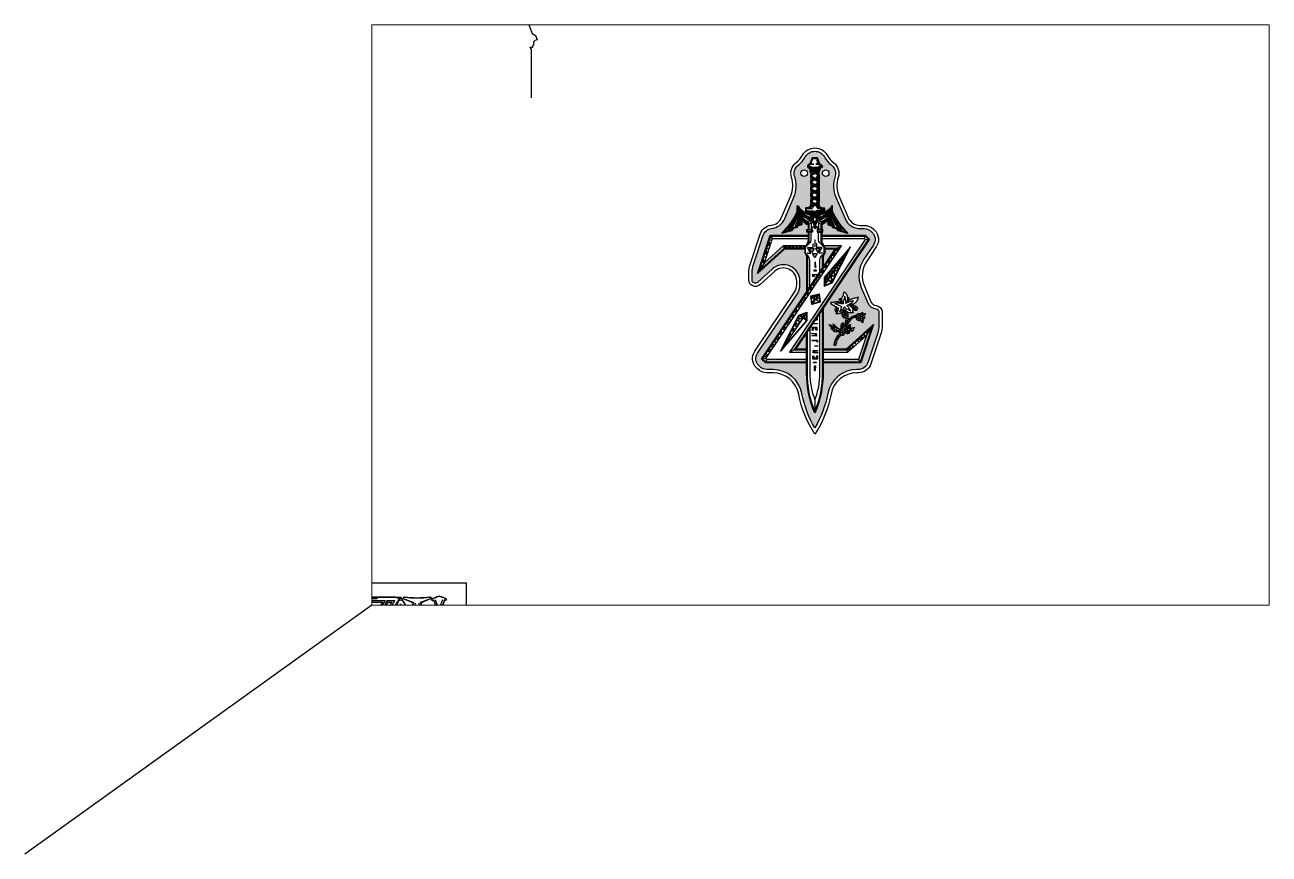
# Paper-space layout 'Sheet1' of a CAD drawing. Header units: inches. Extents: x -6.6 to 17, y -4.7 to 11.
# The model-space entities are those that its viewports show. They can reach past a viewport. Long polylines and large blocks are cut down to what shows.
import ezdxf

# ---------------------------------------------------------------- set-up
doc = ezdxf.new("R2010")
doc.units = ezdxf.units.IN
doc.header["$MEASUREMENT"] = 0
doc.layers.get('Defpoints').update_dxf_attribs({"color": 30})
doc.layers.add('CUT', color=1, linetype='Continuous')
doc.layers.add('ETCH', color=5, linetype='Continuous')
pattern_1 = [(0, (0, 0), (0.03515625, 0.02029747040119778), [0.0234375, -0.046875]), (120, (0, 0), (-0.03515624999999999, 0.02029747040119778), [0.0234375, -0.04687499999999999]), (59.99999999999999, (0, 0), (7.806255641895632e-18, 0.04059494080239556), [-0.046875, 0.0234375])]
pattern_2 = [(0, (0, 0), (0.05624999999999999, 0.03247595264191645), [0.0375, -0.075]), (120, (0, 0), (-0.05624999999999998, 0.03247595264191645), [0.03749999999999999, -0.07499999999999998]), (59.99999999999999, (0, 0), (1.249000902703301e-17, 0.0649519052838329), [-0.075, 0.0375])]

# ---------------------------------------------------------------- blocks, each defined once
blk = doc.blocks.new('Corner_Repeat')
at = {"layer": 'ETCH'}
for p, q in [((-0.03157384284629927, 0.1272168012615738), (-0.06974577501900114, 0.06110107531538675)), ((-0.0451054897804255, 0.1975293012615194), (2.220446049250313e-14, 0.1194043012615268)), ((-0.04510548978041129, 0.1662793012615059), (-3.463895836830488e-14, 0.08815430126155163)), ((-0.03608439182433987, 0.213154301261495), (-0.01353164693419018, 0.1740918012616091)), ((-0.03157384284631437, 0.1272168012615769), (-0.02255274489019854, 0.1115918012615561)), ((-0.01804219591215794, 0.2131543012614917), (-0.004510548978097439, 0.1897168012616551)), ((0.01804219591217393, 0.2131543012615165), (-0.01353164693415376, 0.1584668012615308)), ((-0.004510548978103657, 0.1897168012616373), (-0.01353164693419817, 0.1740918012616025)), ((-0.01353164693414044, 0.1584668012615161), (-0.004510548978061024, 0.1428418012615383)), ((0.03608439182430434, 0.2131543012615552), (-0.00451054897806813, 0.1428418012615627)), ((0.004510548978046813, 0.1272168012614912), (3.463895836830488e-14, 0.119404301261545)), ((0.01353164693416886, 0.1584668012615199), (0.004510548978046813, 0.142841801261477)), ((0.004510548978061024, 0.1428418012615201), (0.06072467706289331, 0.04547607531541162)), ((0.004510548978046813, 0.1272168012614912), (0.01353164693415465, 0.1115918012614957)), ((0.01353164693416087, 0.158466801261531), (0.0270632938683093, 0.1350293012615374)), ((0.04510548978043172, 0.1975293012615061), (0.02255274489024917, 0.1584668012615305)), ((0.02255274489024917, 0.1584668012615305), (0.0315738428463348, 0.1428418012615341)), ((0.02706329386826667, 0.1350293012615805), (0.06974577501898693, 0.06110107531536899)), ((0.0451054897804255, 0.1662793012615161), (0.03157384284634279, 0.1428418012615516)), ((-0.02255274489019854, 0.1115918012615561), (-0.06072467706290663, 0.04547607531538675)), ((0.01353164693414044, 0.1115918012615268), (-8.881784197001252e-16, 0.08815430126156629)), ((0.06072467706287998, 0.04547607531541162), (0.06974577501897361, 0.04547607531540096)), ((0.06974577501897361, 0.02985107531538631), (0.09680906888722518, 0.07672607531534323)), ((0.06974577501897983, 0.04547607531539741), (0.07876687297506635, 0.0611010753153903)), ((0.06974577501900026, 0.06110107531536144), (0.07876687297505303, 0.06110107531536543)), ((0.08778797093115998, 0.02985107531539385), (0.1148512647994124, 0.07672607531535833)), ((0.1058301668433614, 0.04547607531543293), (0.1148512647994409, 0.06110107531538675)), ((0.1058301668433765, 0.04547607531542538), (0.1148512647993849, 0.04547607531542183)), ((0.1148512647994409, 0.06110107531539785), (0.1238723627554768, 0.06110107531540762))]:
    blk.add_line(p, q, dxfattribs=at)
for points in [[(-0.03608439182433987, 0.213154301261495), (0, 0.2756543012614913)], [(-0.01804219591215794, 0.2131543012614917), (0, 0.2444043012614879)], [(0.0360843918243523, 0.2131543012615063), (0, 0.2756543012614913)], [(0.01804219591217393, 0.2131543012614844), (0, 0.2444043012614879)], [(-0.04510548978039708, 0.1975293012614553), (-0.114851264799384, 0.07672607531532946)], [(-0.04510548978038909, 0.1662793012614704), (-0.09680906888721008, 0.0767260753153299)], [(0.0451054897804033, 0.1975293012614384), (0.1148512647993982, 0.0767260753153228)], [(0.04510548978039708, 0.1662793012614697), (0.09680906888722518, 0.07672607531532591)]]:
    blk.add_lwpolyline(points, dxfattribs=at)
blk = doc.blocks.new('Indent')
at = {"layer": 'CUT'}
for p, q in [((-0.04999999999999716, -0.03125), (-0.04999999999999716, 0.004999999999995453)), ((0.05000000000001137, -0.03125), (0.05000000000001137, 0.004999999999995453)), ((-0.05499999999999261, -0.02625000000000455), (0.05500000000000682, -0.02625000000000455))]:
    blk.add_line(p, q, dxfattribs=at)
at = {"layer": 'Defpoints'}
for p, q in [((-0.05499999999999261, -0.03125), (-0.05499999999999261, 0)), ((0.05500000000000682, -0.03125), (0.05500000000000682, 0)), ((-0.05499999999999261, -0.03125), (0.05500000000000682, -0.03125))]:
    blk.add_line(p, q, dxfattribs=at)
blk = doc.blocks.new('CornerArt')
at = {"layer": 'ETCH'}
for p, q in [((-0.04510548978043261, -0.1406249999999272), (-0.01804219591218592, -0.1874999999998908)), ((-0.04510548978043971, -0.1718749999999325), (-0.01804219591222056, -0.2187499999998863)), ((-0.03608439182435941, -0.1249999999999574), (-0.01353164693419817, -0.1640624999998153)), ((-0.01804219591219436, -0.1249999999999432), (-0.004510548978109874, -0.1484374999997975)), ((0.01804219591216683, -0.1249999999999432), (-0.01804219591218592, -0.1874999999998899)), ((0.03608439182429635, -0.1249999999998685), (-0.01804219591222056, -0.2187499999998881)), ((-0.004510548978109874, -0.1484374999997975), (-0.01353164693421771, -0.164062499999849)), ((0.01353164693416176, -0.1796874999999201), (0.004510548978039708, -0.1953124999999645)), ((0.004510548978039708, -0.1953124999999645), (0.01804219591217615, -0.2187499999999716)), ((0.01353164693416176, -0.1796874999999201), (0.01804219591220813, -0.1874999999999236)), ((0.04510548978041928, -0.1406249999999378), (0.01804219591220813, -0.1874999999999245)), ((0.04510548978040507, -0.1718749999999396), (0.01804219591217526, -0.2187499999999707)), ((-0.1951216541004888, -0.4317106185587125), (-0.213163850012684, -0.4317106185587019)), ((0.1951216541005181, -0.4317106185587125), (0.2131638500127124, -0.4317106185587054))]:
    blk.add_line(p, q, dxfattribs=at)
for points in [[(-0.03608439182435941, -0.1249999999999574), (7.105427357601002e-15, -0.06249999999994849)], [(-0.01804219591219436, -0.1249999999999432), (7.105427357601002e-15, -0.09374999999995914)], [(0.03608439182433898, -0.1249999999999396), (7.105427357601002e-15, -0.06249999999994849)], [(0.01804219591216683, -0.1249999999999467), (7.105427357601002e-15, -0.09374999999995914)], [(-0.2131638500125987, -0.4317106185587019), (-0.04510548978043261, -0.1406249999999272)], [(-0.1951216541004621, -0.4317106185587125), (-0.04510548978043971, -0.1718749999999325)], [(0.2131638500125561, -0.431710618558709), (0.04510548978041928, -0.1406249999999378)], [(0.195121654100376, -0.4317106185587161), (0.04510548978040507, -0.1718749999999396)]]:
    blk.add_lwpolyline(points, dxfattribs=at)
blk = doc.blocks.new('ArtFace_2in')
h = blk.add_hatch(color=256)
h.dxf.hatch_style = 1
h.paths.add_polyline_path([(-0.1707299246027381, -0.1506543012613442), (-0.1887721205148987, -0.1819043012613677), (-0.03608439182419509, -0.1819043012613712), (0.01804219591220058, -0.2756543012611772), (0.2970252959879298, -0.2756543012611274), (0.2519198062075914, -0.1975293012613779), (0.2158354143832728, -0.1975293012613788), (0.242898708251472, -0.2444043012611665), (0.03608439182437717, -0.2444043012612038), (-0.01804219591202205, -0.1506543012613788)])
h.paths.add_polyline_path([(-0.2428987082512766, -0.2444043012611559), (-0.1526877286904851, -0.0881543012614312), (-0.2068143164269989, -0.08815430126137702), (-0.2248565123391053, -0.1194043012613335), (-0.2068143164270149, -0.1194043012613282), (-0.2970252959877593, -0.2756543012611341), (-0.01804219591193679, -0.2756543012611612), (-0.009021097955978163, -0.2600293012613455), (-0.02706329386809347, -0.2287793012613903), (-0.03608439182406897, -0.2444043012611834)])
h.paths.add_polyline_path([(-0.4052784714608535, -0.1506543012614645), (-0.4774472551094098, -0.2756543012612429), (-0.333109687812108, -0.2756543012612243), (-0.2880041980318264, -0.1975293012615138), (-0.3240885898562311, -0.1975293012615378), (-0.3511518837242722, -0.2444043012612322), (-0.4233206673729102, -0.2444043012612589), (-0.387236275548589, -0.1819043012613291), (-0.2609409041634896, -0.1819043012613779), (-0.2428987082513494, -0.1506543012614303)])
h.paths.add_polyline_path([(-0.2609409041635891, -0.08815430126144141), (-0.2880041980317651, -0.1350293012612935), (-0.251919806207404, -0.1350293012613086), (-0.1394915500378282, 0.05970215063077911), (-0.1485126479938925, 0.07532715063078221), (-0.1845970398181436, 0.07532715063078577), (-0.1755759418620819, 0.05970215063084527)])
h.paths.add_polyline_path([(-0.3872362755484691, -0.1194043012613641), (-0.2970252959878561, -0.1194043012613273), (-0.2789831000757008, -0.08815430126135793), (-0.3331096878120086, -0.08815430126140456), (-0.2297025295984954, 0.09095215063079332), (-0.1214493541256578, 0.09095215063076934), (-0.04510548978027451, 0.2231836025230449), (-0.06314768569248042, 0.2544336025230387), (-0.1394915500378273, 0.122202150630764), (-0.2477447255106471, 0.1222021506307791)])
h.paths.add_polyline_path([(-0.2297025295985664, 0.1534521506305837), (-0.2206814316425696, 0.1378271506307915), (-0.1845970398182875, 0.1378271506307605), (-0.1936181377742532, 0.1534521506305597), (-0.09021097956063162, 0.3325586025228042), (4.973799150320701e-14, 0.1763086025230156), (0.02706329386835549, 0.2231836025229792), (0.009021097956183333, 0.2544336025228975), (1.412203687323199e-13, 0.2388086025229703), (-0.09021097956063606, 0.3950586025227563)])
h.paths.add_polyline_path([(0.01804219591231959, -0.1506543012613801), (0.009021097956217972, -0.1662793012613597), (0.0270632938683395, -0.1975293012612762), (0.03608439182438872, -0.1819043012613282), (0.2068143164272911, -0.181904301261393), (0.260940904163645, -0.1819043012613895), (0.2428987082514817, -0.1506543012613761)])
h.paths.add_polyline_path([(0.1526877286907293, -0.08815430126135393), (0.17975102255894, -0.1350293012613712), (0.2158354143832195, -0.1350293012613335), (0.2068143164271756, -0.1194043012614108), (0.387236275548692, -0.1194043012613912), (0.2477447255108123, 0.1222021506308084), (0.229702529598848, 0.122202150630788), (0.2116603336866794, 0.09095215063086348), (0.2297025295986375, 0.09095215063085638), (0.3331096878122048, -0.08815430126141877)])
h.paths.add_polyline_path([(0.2519198062076908, -0.1350293012613442), (0.333109687812474, -0.2756543012612589), (0.4774472551096123, -0.2756543012612434), (0.4052784714609494, -0.1506543012613442), (0.3150674919003951, -0.1506543012613344), (0.3331096878126214, -0.1819043012613726), (0.387236275548771, -0.1819043012613304), (0.4233206673731109, -0.2444043012612589), (0.3511518837244845, -0.24440430126125), (0.2880041980319765, -0.1350293012613393)])
h.paths.add_polyline_path([(0.1394915500379863, 0.0597021506308586), (0.215835414383311, -0.07252930126146717), (0.251919806207674, -0.07252930126144053), (0.1755759418623279, 0.0597021506308546), (0.2297025295987423, 0.1534521506306299), (0.09021097956083768, 0.3950586025227216), (0.04510548978056406, 0.3169336025229366), (0.06314768569272111, 0.2856836025229668), (0.09021097956083679, 0.3325586025228033), (0.1936181377744166, 0.1534521506306441)])
h.paths.add_polyline_path([(0.009021097956219748, 0.285683602522917), (0.121449354125807, 0.09095215063083595), (0.1394915500379739, 0.09095215063081463), (0.1575337459501007, 0.1222021506307231), (0.1394915500379899, 0.122202150630716), (0.05412658773659373, 0.2700586025230645), (0.02706329386841411, 0.3169336025229135)], flags=17)
h.paths.add_polyline_path([(-0.02706329386819561, 0.3169336025229463), (-0.009021097956044777, 0.2856836025230067), (0.07216878364867707, 0.4263086025229552), (9.414691248821327e-14, 0.5513086025227163), (-0.07216878364854118, 0.4263086025227998), (-0.02706329386827289, 0.3481836025230822), (-0.009021097956089186, 0.3794336025231408), (-0.03608439182420131, 0.4263086025227927), (9.414691248821327e-14, 0.4888086025227465), (0.03608439182440026, 0.4263086025228104)])
at = {"layer": 'Defpoints'}
h = blk.add_hatch(color=0, dxfattribs=at)
h.dxf.hatch_style = 1
h.paths.add_polyline_path([(0.7474092572295286, 0.3273502691896613), (0.4473769285894331, -0.1923209679282136), (0.4654191245016364, -0.2235709679282336), (0.8015358449661054, 0.3586002691896577), (0.6932826694930618, 0.3586002691895795), (0.7023037674491581, 0.3742252691895982), (0.6662193756246753, 0.3742252691896133), (0.6391560817563882, 0.3273502691895716)])
h.paths.add_polyline_path([(0.8195780408783806, 0.3898502691898069), (0.891746824527047, 0.514850269189695), (0.7474092572295241, 0.514850269189711), (0.7023037674492443, 0.4367252691899073), (0.7383881592736499, 0.436725269189925), (0.7654514531417238, 0.4836002691897261), (0.8376202367904693, 0.4836002691896648), (0.8015358449661036, 0.4211002691896701), (0.6571982776687015, 0.4211002691897261), (0.7113248654052171, 0.5148502691897163), (0.03909142447623104, 0.5148502691897652), (0.05713362038835967, 0.4836002691898034), (0.6571982776686411, 0.4836002691897048), (0.6030716899321149, 0.3898502691897696)])
h.paths.add_polyline_path([(-0.05713362038829217, 0.4836002691896133), (-0.0390914244761138, 0.5148502691896462), (-0.7113248654050555, 0.5148502691896577), (-0.657198277668468, 0.4211002691897039), (-0.6752404735806632, 0.4211002691897039), (-0.6571982776684351, 0.3898502691895804), (-0.60307168993186, 0.3898502691895795), (-0.6571982776685061, 0.4836002691896097)])
h.paths.add_polyline_path([(-0.6391560817564237, 0.3273502691895511), (-0.7474092572295863, 0.5148502691896693), (-0.8917468245268765, 0.5148502691896968), (-0.819578040878131, 0.3898502691895849), (-0.7293670613175021, 0.389850269189624), (-0.7474092572297186, 0.4211002691896621), (-0.8015358449659802, 0.4211002691895982), (-0.8376202367902987, 0.4836002691896666), (-0.7654514531415941, 0.4836002691896488), (-0.6932826694929446, 0.3586002691896257), (-0.8015358449659828, 0.3586002691896222), (-0.4654191245015449, -0.2235709679283371), (-0.4473769285893781, -0.1923209679283979), (-0.7474092572294211, 0.3273502691895831)])
h.paths.add_polyline_path([(-0.03608439182438072, -0.7797005383790876), (-0.02706329386828266, -0.7953255383791062), (-0.009021097956027013, -0.7640755383789988), (-0.03608439182431411, -0.7172005383789593), (-0.09021097956080748, -0.8109505383790756), (-0.3902433082009171, -0.2912793012612087), (-0.4263277000252987, -0.2912793012612229), (-0.09021097956083768, -0.8734505383791178)])
h.paths.add_polyline_path([(0.03608439182445178, -0.7797005383791569), (0.09021097956097535, -0.8734505383791422), (0.4263277000255234, -0.2912793012612469), (0.390243308201228, -0.2912793012612243), (0.09021097956099045, -0.8109505383790938), (0.03608439182452106, -0.7172005383791262), (-0.07216878364858292, -0.9047005383792768), (3.907985046680551e-14, -1.029700538379192), (0.0721687836488174, -0.9047005383790996), (0.02706329386846917, -0.8265755383793358), (0.00902109795628192, -0.85782553837939), (0.03608439182446599, -0.9047005383791276), (3.996802888650564e-14, -0.9672005383791333), (-0.03608439182429724, -0.9047005383791231)])
at = {"layer": 'CUT'}
blk.add_lwpolyline([(-0.9004070785646938, 0.5823502691896905), (0.9004070785648493, 0.5823502691897189, -0.577350269189625), (0.9545336663014039, 0.4886002691897038), (0.05412658773660528, -1.070950538379123, -0.5773502691896286), (-0.05412658773645518, -1.070950538379137), (-0.9545336663012147, 0.4886002691897331, -0.5773502691896251)], format="xyb", close=True, dxfattribs=at)
at = {"layer": 'Defpoints'}
blk.add_lwpolyline([(-0.9999999999999218, 0.5773502691897234), (1.000000000000072, 0.5773502691896932), (8.08242361927114e-14, -1.15470053837916)], close=True, dxfattribs=at)
for name, p, xscale, yscale, zscale, rotation in [('CornerArt', (-0.9999999999999218, 0.5773502691897234), 2.000000000001212, 2.000000000001212, 2.000000000001212, 59.99999999999881), ('CornerArt', (1.000000000000072, 0.5773502691896932), 2.000000000001212, 2.000000000001212, 2.000000000001212, 299.9999999999989), ('Corner_Repeat', (9.947598300641403e-14, 8.526512829121202e-14), 1.999999999998788, 1.999999999998788, 1.999999999998788, 119.9999999999999), ('Corner_Repeat', (9.947598300641403e-14, 8.526512829121202e-14), 1.999999999998785, 1.999999999998785, 1.999999999998785, 239.9999999999999), ('CornerArt', (8.704148513061227e-14, -1.154700538379132), 2.000000000001212, 2.000000000001212, 2.000000000001212, 179.9999999999988)]:
    blk.add_blockref(name, p, dxfattribs=dict(xscale=xscale, yscale=yscale, zscale=zscale, rotation=rotation))
blk.add_blockref('Indent', (-0.4999999999999112, 0.577350269189695))
at = {"xscale": 1.999999999998788, "yscale": 1.999999999998788, "zscale": 1.999999999998788}
blk.add_blockref('Corner_Repeat', (9.414691248821327e-14, 7.105427357601002e-14), dxfattribs=at)
at = {"xscale": -1}
blk.add_blockref('Indent', (0.5000000000001084, 0.5773502691897092), dxfattribs=at)
for p, xscale, rotation in [((-0.7499999999999192, 0.1443375672975002), -1, 119.9999999999997), ((0.250000000000079, -0.721687836486979), -0.9999999999999997, 240.0000000000002)]:
    blk.add_blockref('Indent', p, dxfattribs=dict(xscale=xscale, rotation=rotation))
for p, rotation in [((0.7500000000000799, 0.1443375672974985), 240.0000000000002), ((-0.2499999999998996, -0.7216878364869785), 119.9999999999998)]:
    blk.add_blockref('Indent', p, dxfattribs=dict(rotation=rotation))
blk = doc.blocks.new('Clip_Half')
at = {"layer": 'CUT'}
for p, q in [((-0.2595161291486505, -0.2829633511585001), (-0.1163869982525512, -0.2282933386366039)), ((-0.1378349588981678, -0.1129234167076731), (-0.1395063631435534, -0.1049298257401574)), ((-0.1378349588981678, -0.1129234167076731), (-0.1200405802604223, -0.122642356705768)), ((-0.1266773623460722, -0.08144124593832203), (-0.04638653794854974, -0.05077313283149465)), ((-0.1200405802604223, -0.122642356705768), (-0.0999660498814734, -0.114974631622033)), ((-0.100739184035433, -0.2169641290001749), (-0.1163869982525085, -0.2282933386366039)), ((-0.1064210141924065, -0.1120878625379333), (-0.06895496431090464, -0.2101760631855001)), ((-0.100739184035433, -0.2169641290001749), (-0.06606819522680496, -0.2037210988745812)), ((-0.2663000875783439, -0.3020703031345136), (-0.2595161291486505, -0.2829633511585001)), ((-0.2663000875783439, -0.3020703031345136), (-0.2607237906110385, -0.3117287327999776))]:
    blk.add_line(p, q, dxfattribs=at)
for centre, start, end in [((-0.1193179596907754, -0.1007085710655247), 110.9050000000032, 191.8099999999913), ((-0.2428620166580089, -0.3014162327999941), 209.9999999999913, 276.8268814535842)]:
    blk.add_arc(centre, 0.020625, start, end, dxfattribs=at)
blk = doc.blocks.new('Clip_2in')
at = {"layer": 'CUT'}
for centre, radius, start, end in [((0, -0.1722156669665793), 0.13, 69.09499999999319, 110.9050000000068), ((0, -2.330022637753927), 2.022467241029612, 83.17311854640361, 96.8268814535972)]:
    blk.add_arc(centre, radius, start, end, dxfattribs=at)
at = {"layer": 'Defpoints'}
for p, q in [((-0.2668504180157214, -0.2911171028560489), (-0.06249999999998579, -0.2130628322695998)), ((-0.1309430643542981, -0.1214543750082981), (-0.1346122047307574, -0.1039064912735768)), ((-0.1309430643542981, -0.1214543750083124), (-0.101750147494883, -0.1103037649245238)), ((-0.1248932647326626, -0.0861121126358313), (-0.04460244033514016, -0.05544399952900392)), ((-0.1017501474948972, -0.1103037649245238), (-0.0625, -0.2130628322695998)), ((-0.07255723063548203, -0.09915315484073517), (-0.03330708314057063, -0.201912222185797)), ((0.03330708314057063, -0.201912222185797), (0.07255723063548203, -0.09915315484073517)), ((0.1248932647326626, -0.0861121126358313), (0.04460244033514016, -0.05544399952900392)), ((0.1017501474948972, -0.1103037649245238), (0.0625, -0.2130628322695998)), ((0.2668504180157214, -0.2911171028560489), (0.0625, -0.2130628322695998)), ((0.1309430643542981, -0.1214543750083124), (0.1017501474948972, -0.110303764924538)), ((0.1309430643542981, -0.1214543750082981), (0.1346122047307574, -0.1039064912735768)), ((-0.2668504180157214, -0.2911171028560489), (-0.2563936635921209, -0.3092287327999799)), ((0.2668504180157214, -0.2911171028560489), (0.2563936635921209, -0.3092287327999799))]:
    blk.add_line(p, q, dxfattribs=at)
for centre, radius, start, end in [((-0.1193179596907754, -0.1007085710655247), 0.015625, 110.9050000000032, 191.8099999999913), ((0, -0.1722156669665793), 0.125, 69.09499999999319, 110.9050000000068), ((0.1193179596907754, -0.1007085710655247), 0.015625, 348.1900000000087, 69.0949999999968), ((-0.2428620166580089, -0.3014162327999941), 0.015625, 209.9999999999913, 276.8268814535842), ((0, -2.330022637753927), 2.027467241029612, 83.17311854640361, 96.8268814535972), ((0.2428620166579947, -0.3014162327999799), 0.015625, 263.1731185464216, 329.9999999999897)]:
    blk.add_arc(centre, radius, start, end, dxfattribs=at)
blk.add_blockref('Clip_Half', (0, 0))
at = {"xscale": -1}
blk.add_blockref('Clip_Half', (0, 0), dxfattribs=at)

msp = doc.modelspace()

# ---------------------------------------------------------------- hatches: boundary and pattern name
at = {"layer": 'ETCH', "true_color": 0x000000}
h = msp.add_hatch(color=18, dxfattribs=at)
h.dxf.hatch_style = 1
edge = h.paths.add_edge_path(flags=16)
edge.add_line((12.47010704419268, 16.97894520209319), (12.47654295114863, 16.98738736151667))
edge.add_line((12.47654295114863, 16.98738736151667), (12.47654295114864, 17.04987441774051))
edge.add_line((12.47654295114864, 17.04987441774051), (12.47010704419269, 17.05831657716399))
edge.add_line((12.47010704419269, 17.05831657716399), (12.47010704419269, 17.10001118106179))
edge.add_line((12.47010704419269, 17.10001118106179), (12.47654295114864, 17.10845334048527))
edge.add_line((12.47654295114864, 17.10845334048527), (12.47654295114863, 17.17094039670909))
edge.add_line((12.47654295114863, 17.17094039670909), (12.47010704419269, 17.17938255613256))
edge.add_line((12.47010704419269, 17.17938255613256), (12.47010704419269, 17.22107716003037))
edge.add_line((12.47010704419269, 17.22107716003037), (12.47654295114863, 17.22951931945384))
edge.add_line((12.47654295114863, 17.22951931945384), (12.47654295114863, 17.29200637567765))
edge.add_line((12.47654295114863, 17.29200637567765), (12.47010704419268, 17.30044853510113))
edge.add_line((12.47010704419268, 17.30044853510113), (12.47010704419268, 17.34214313899894))
edge.add_line((12.47010704419268, 17.34214313899894), (12.47654295114863, 17.35058529842242))
edge.add_line((12.47654295114863, 17.35058529842242), (12.47654295114863, 17.38176174519799))
edge.add_line((12.47654295114863, 17.38176174519799), (12.46268931177799, 17.40575695245768))
edge.add_line((12.46268931177799, 17.40575695245768), (12.46268931177799, 17.42292198240133))
edge.add_line((12.46268931177799, 17.42292198240133), (12.45507514725849, 17.43053614692082))
edge.add_arc((12.40022500068298, 17.42785962365769), 0.05491541091655038, 2.793646886671401, 81.77752688867415)
edge.add_arc((12.47598998926262, 17.48442236664247), 0.06794715363327278, 107.38256912627111, 181.8654514003731, ccw=False)
edge.add_line((12.45569074493681, 17.54926645940861), (12.49800842530962, 17.6616966952845))
edge.add_line((12.49800842530962, 17.6616966952845), (12.55056860813036, 17.6616966952845))
edge.add_line((12.55056860813036, 17.6616966952845), (12.60312879095108, 17.6616966952845))
edge.add_line((12.60312879095108, 17.6616966952845), (12.6454464713239, 17.54926645940861))
edge.add_arc((12.62514722699809, 17.48442236664247), 0.06794715363327274, -1.8654514003731038, 72.61743087372889, ccw=False)
edge.add_arc((12.70091221557773, 17.42785962365769), 0.0549154109165505, 98.22247311132587, 177.2063531133323)
edge.add_line((12.64606206900221, 17.43053614692082), (12.63844790448272, 17.42292198240133))
edge.add_line((12.63844790448272, 17.42292198240133), (12.63844790448272, 17.40575695245768))
edge.add_line((12.63844790448272, 17.40575695245768), (12.62459426511208, 17.38176174519799))
edge.add_line((12.62459426511208, 17.38176174519799), (12.62459426511208, 17.35058529842242))
edge.add_line((12.62459426511208, 17.35058529842242), (12.63103017206803, 17.34214313899894))
edge.add_line((12.63103017206803, 17.34214313899894), (12.63103017206803, 17.30044853510113))
edge.add_line((12.63103017206803, 17.30044853510113), (12.62459426511208, 17.29200637567765))
edge.add_line((12.62459426511208, 17.29200637567765), (12.62459426511207, 17.22951931945384))
edge.add_line((12.62459426511207, 17.22951931945384), (12.63103017206802, 17.22107716003037))
edge.add_line((12.63103017206802, 17.22107716003037), (12.63103017206802, 17.17938255613256))
edge.add_line((12.63103017206802, 17.17938255613256), (12.62459426511207, 17.17094039670909))
edge.add_line((12.62459426511207, 17.17094039670909), (12.62459426511207, 17.10845334048527))
edge.add_line((12.62459426511207, 17.10845334048527), (12.63103017206802, 17.10001118106179))
edge.add_line((12.63103017206802, 17.10001118106179), (12.63103017206802, 17.05831657716399))
edge.add_line((12.63103017206802, 17.05831657716399), (12.62459426511207, 17.04987441774051))
edge.add_line((12.62459426511207, 17.04987441774051), (12.62459426511208, 16.98738736151667))
edge.add_line((12.62459426511208, 16.98738736151667), (12.63103017206803, 16.97894520209319))
edge.add_line((12.63103017206803, 16.97894520209319), (12.63103017206803, 16.93725059819538))
edge.add_line((12.63103017206803, 16.93725059819538), (12.62459426511208, 16.92880843877191))
edge.add_line((12.62459426511208, 16.92880843877191), (12.62459426511205, 16.86632138254812))
edge.add_line((12.62459426511205, 16.86632138254812), (12.631030172068, 16.85787922312464))
edge.add_line((12.631030172068, 16.85787922312464), (12.631030172068, 16.81618461922684))
edge.add_line((12.631030172068, 16.81618461922684), (12.62459426511205, 16.80774245980336))
edge.add_line((12.62459426511205, 16.80774245980336), (12.63700352077237, 16.74558089329227))
edge.add_arc((12.72300674118903, 16.83669635562362), 0.1252939798948541, 226.6532902184944, 273.350088570763)
edge.add_line((12.73032851613928, 16.71161648910039), (12.73032851613922, 16.64943795361255))
edge.add_arc((12.75990351309503, 16.53917178086348), 0.1141635199950631, 105.0141869101544, 147.7024131893588)
edge.add_spline(control_points=[(12.66340287761481, 16.60017126161338), (12.68771776932244, 16.60726913682582), (12.71169641012957, 16.61681082832882), (12.78773636389937, 16.65627372387449), (12.83469285445748, 16.6967531065719), (12.86936795480929, 16.74342850906995), (12.87313159108828, 16.74849465845079), (12.87675054108111, 16.75363380275149), (12.88024239717576, 16.7588370665286)], knot_values=[1.10223780530269, 1.10223780530269, 1.10223780530269, 1.10223780530269, 1.297328448253144, 1.297328448253144, 1.749512580550897, 1.749512580550897, 1.749512580550897, 1.798592657834886, 1.798592657834886, 1.798592657834886, 1.798592657834886], degree=3, periodic=0)
edge.add_spline(control_points=[(12.88024239717576, 16.7588370665286), (12.88145139414992, 16.75253400819429), (12.88250752748839, 16.74620010130549), (12.88337959160778, 16.73982904843812), (12.88707976569363, 16.71279662708854), (12.8874661218132, 16.685095462688), (12.88451276619875, 16.65794654404062), (12.88409970865307, 16.65414948497689), (12.88362132321976, 16.65036322835703), (12.88308417359135, 16.64658668882648)], knot_values=[0.766114815807958, 0.766114815807958, 0.766114815807958, 0.766114815807958, 0.8237052718885218, 0.8237052718885218, 0.8237052718885218, 1.068061975073174, 1.068061975073174, 1.068061975073174, 1.10223780530269, 1.10223780530269, 1.10223780530269, 1.10223780530269], degree=3, periodic=0)
edge.add_arc((14.10141405646464, 17.19280606701419), 1.335171641628821, 204.1483417591398, 226.0900209521066)
edge.add_line((13.17543605390576, 16.23090791679927), (12.99206124419789, 16.2800430489727))
edge.add_line((12.99206124419789, 16.2800430489727), (12.96947453194079, 16.31841164201702))
edge.add_line((12.96947453194079, 16.31841164201702), (12.88270750184875, 16.34166079765983))
edge.add_line((12.88270750184875, 16.34166079765983), (12.87194985257558, 16.37225296926789))
edge.add_line((12.87194985257558, 16.37225296926789), (12.79534341845171, 16.39277960142641))
edge.add_arc((12.50380842412194, 16.40450276546716), 0.2917706042321385, 357.6972708330962, 372.642269047256)
edge.add_arc((12.55056860813036, 16.69427417340046), 0.3281017708533169, 296.238408992477, 316.4847785051868, ccw=False)
edge.add_line((12.69562477736652, 16.39997928760797), (12.6841903134213, 16.4197843601184))
edge.add_line((12.6841903134213, 16.4197843601184), (12.6796852403228, 16.40297119842297))
edge.add_line((12.6796852403228, 16.40297119842297), (12.6796852403228, 16.30420116615709))
edge.add_line((12.6796852403228, 16.30420116615709), (12.70058597722988, 16.30420116615709))
edge.add_line((12.70058597722988, 16.30420116615709), (12.70058597722987, 16.25491702413077))
edge.add_line((12.70058597722987, 16.25491702413077), (12.6796852403228, 16.25491702413077))
edge.add_line((12.6796852403228, 16.25491702413077), (12.6796852403228, 16.19457034464152))
edge.add_line((12.6796852403228, 16.19457034464152), (13.51229537747167, 16.19457034464152))
edge.add_line((13.51229537747167, 16.19457034464152), (13.5856063038093, 16.12125941830389))
edge.add_line((13.5856063038093, 16.12125941830389), (12.70775874253549, 14.81284190243077))
edge.add_line((12.70775874253549, 14.81284190243077), (12.70775874253549, 14.03943685353928))
edge.add_line((12.70775874253549, 14.03943685353928), (13.15117624903257, 14.03943685353928))
edge.add_line((13.15117624903257, 14.03943685353928), (13.66249951872942, 14.50268505183541))
edge.add_line((13.66249951872942, 14.50268505183541), (13.42078961979893, 13.77570807269063))
edge.add_line((13.42078961979893, 13.77570807269063), (12.70775874253549, 13.77570807269063))
edge.add_line((12.70775874253549, 13.77570807269063), (12.70775874253549, 13.58236734180542))
edge.add_arc((10.78744540744091, 13.58236734180542), 1.920313335094579, -23.343834652260682, 0, ccw=False)
edge.add_arc((14.31369180881981, 13.58236734180547), 1.920313335094593, 179.9999999999991, 203.343834652262, ccw=False)
edge.add_line((12.39337847372522, 13.5823673418055), (12.39337847372522, 13.77570807269063))
edge.add_line((12.39337847372522, 13.77570807269063), (11.61281407194195, 13.77570807269063))
edge.add_line((11.61281407194195, 13.77570807269063), (11.53950314560432, 13.84901899902825))
edge.add_line((11.53950314560432, 13.84901899902825), (12.39337847372522, 15.12170629118651))
edge.add_line((12.39337847372522, 15.12170629118651), (12.39337847372522, 15.76946892513211))
edge.add_arc((12.27619097372522, 15.76946892513211), 0.1171875, 0, 29.99999999999527)
edge.add_line((12.37767832573121, 15.8280626751321), (12.36059183720294, 15.85765734138603))
edge.add_line((12.36059183720294, 15.85765734138603), (12.36059183720294, 15.93084156379287))
edge.add_line((12.36059183720294, 15.93084156379287), (11.97393320038105, 15.93084156379287))
edge.add_line((11.97393320038105, 15.93084156379287), (11.46260993068421, 15.46759336549673))
edge.add_line((11.46260993068421, 15.46759336549673), (11.70431982961469, 16.19457034464152))
edge.add_line((11.70431982961469, 16.19457034464152), (12.42145197593791, 16.19457034464152))
edge.add_line((12.42145197593791, 16.19457034464152), (12.42145197593791, 16.25491702413077))
edge.add_line((12.42145197593791, 16.25491702413077), (12.40055123903084, 16.25491702413077))
edge.add_line((12.40055123903084, 16.25491702413077), (12.40055123903083, 16.30420116615709))
edge.add_line((12.40055123903083, 16.30420116615709), (12.42145197593791, 16.30420116615709))
edge.add_line((12.42145197593791, 16.30420116615709), (12.42145197593791, 16.40297119842297))
edge.add_line((12.42145197593791, 16.40297119842297), (12.4169469028394, 16.41978436011839))
edge.add_line((12.4169469028394, 16.41978436011839), (12.40551243889419, 16.39997928760797))
edge.add_arc((12.55056860813035, 16.69427417340045), 0.3281017708533112, 223.5152214948114, 243.7615910075219, ccw=False)
edge.add_arc((12.59732879213877, 16.40450276546716), 0.2917706042321425, 167.3577309527435, 182.3027291669037)
edge.add_line((12.30579379780899, 16.39277960142641), (12.22918736368513, 16.37225296926789))
edge.add_line((12.22918736368513, 16.37225296926789), (12.21842971441196, 16.34166079765983))
edge.add_line((12.21842971441196, 16.34166079765983), (12.13166268431992, 16.31841164201702))
edge.add_line((12.13166268431992, 16.31841164201702), (12.10907597206281, 16.2800430489727))
edge.add_line((12.10907597206281, 16.2800430489727), (11.92570116235494, 16.23090791679927))
edge.add_arc((10.99972315979607, 17.19280606701419), 1.335171641628823, 313.9099790478934, 335.8516582408603)
edge.add_spline(control_points=[(12.21805304266935, 16.64658668882648), (12.21751589304095, 16.65036322835703), (12.21703750760764, 16.65414948497689), (12.21662445006196, 16.65794654404062), (12.21367109444751, 16.685095462688), (12.21405745056708, 16.71279662708854), (12.21775762465292, 16.73982904843812), (12.21862968877232, 16.74620010130549), (12.21968582211079, 16.75253400819429), (12.22089481908495, 16.7588370665286)], knot_values=[0.7661148158079579, 0.7661148158079579, 0.7661148158079579, 0.7661148158079579, 0.8002906460374741, 0.8002906460374741, 0.8002906460374741, 1.044647349222126, 1.044647349222126, 1.044647349222126, 1.10223780530269, 1.10223780530269, 1.10223780530269, 1.10223780530269], degree=3, periodic=0)
edge.add_spline(control_points=[(12.22089481908495, 16.7588370665286), (12.2243866751796, 16.75363380275149), (12.22800562517243, 16.74849465845079), (12.23176926145142, 16.74342850906995), (12.26644436180323, 16.6967531065719), (12.31340085236133, 16.65627372387449), (12.38944080613114, 16.61681082832882), (12.41341944693827, 16.60726913682582), (12.4377343386459, 16.60017126161338)], knot_values=[1.10223780530269, 1.10223780530269, 1.10223780530269, 1.10223780530269, 1.151317882586679, 1.151317882586679, 1.151317882586679, 1.603502014884432, 1.603502014884432, 1.798592657834886, 1.798592657834886, 1.798592657834886, 1.798592657834886], degree=3, periodic=0)
edge.add_arc((12.34123370316568, 16.53917178086348), 0.1141635199950631, 32.2975868106403, 74.98581308984564)
edge.add_line((12.37080870012149, 16.64943795361255), (12.37080870012143, 16.71161648910039))
edge.add_arc((12.37813047507168, 16.83669635562363), 0.1252939798948597, 266.6499114292371, 313.3467097815057)
edge.add_line((12.46413369548834, 16.74558089329227), (12.47654295114866, 16.80774245980336))
edge.add_line((12.47654295114866, 16.80774245980336), (12.47010704419271, 16.81618461922684))
edge.add_line((12.47010704419271, 16.81618461922684), (12.47010704419271, 16.85787922312464))
edge.add_line((12.47010704419271, 16.85787922312464), (12.47654295114866, 16.86632138254812))
edge.add_line((12.47654295114866, 16.86632138254812), (12.47654295114863, 16.92880843877191))
edge.add_line((12.47654295114863, 16.92880843877191), (12.47010704419268, 16.93725059819538))
edge.add_line((12.47010704419268, 16.93725059819538), (12.47010704419268, 16.97894520209319))
h.paths.add_polyline_path([(12.28307884582836, 17.37084477935511, -1), (12.40807884582836, 17.37084477935511, -1)], flags=16)
h.paths.add_polyline_path([(12.69305837043235, 17.37084477935511, -1), (12.81805837043235, 17.37084477935511, -1)], flags=16)
edge = h.paths.add_edge_path(flags=16)
edge.add_spline(control_points=[(13.10371627066888, 15.12538858686493), (13.11970590919258, 15.11305747035364), (13.15397258421093, 15.08663120927967), (13.17128313727192, 15.01056470706411), (13.16466817473734, 14.95746590662178), (13.16082430884978, 14.92661090682046)], knot_values=[6.65791717368506, 6.65791717368506, 6.65791717368506, 6.65791717368506, 6.716928717809363, 6.784382159234367, 6.877948719884506, 6.877948719884506, 6.877948719884506, 6.877948719884506], weights=[1, 1, 1, 1, 1, 1], degree=3, periodic=0)
edge.add_spline(control_points=[(13.16082430884978, 14.92661090682046), (13.1878826013368, 14.9516640304086), (13.23190183044522, 14.9924211915501), (13.30303620599637, 15.00727308728833), (13.34791513203998, 15.0084152013225), (13.36550237295722, 15.02056213377796), (13.37233055702029, 15.02527813732837)], knot_values=[6.877948719884506, 6.877948719884506, 6.877948719884506, 6.877948719884506, 6.985828839737589, 7.053451283999912, 7.092010448047212, 7.116481837408024, 7.116481837408024, 7.116481837408024, 7.116481837408024], weights=[1, 1, 1, 1, 1, 1, 1], degree=3, periodic=0)
edge.add_spline(control_points=[(13.37233055702029, 15.02527813732837), (13.36621843819805, 15.00354987825554), (13.35325804149429, 14.95747635359813), (13.30967971309978, 14.89968523872377), (13.26572421838831, 14.88697433735735), (13.24657555871454, 14.8814369926861)], knot_values=[7.116481837408024, 7.116481837408024, 7.116481837408024, 7.116481837408024, 7.184331595849843, 7.260353350909847, 7.319035351787265, 7.319035351787265, 7.319035351787265, 7.319035351787265], weights=[1, 1, 1, 1, 1, 1], degree=3, periodic=0)
edge.add_spline(control_points=[(13.24657555871454, 14.8814369926861), (13.26791565546367, 14.87513809118685), (13.31099653969051, 14.86242201733603), (13.36554922353711, 14.82027574689832), (13.34430072589509, 14.75462115129518), (13.30937313263036, 14.77219638721511), (13.28741752906646, 14.7832442401111)], knot_values=[7.319035351787265, 7.319035351787265, 7.319035351787265, 7.319035351787265, 7.387577908457445, 7.45740744931024, 7.491665166912346, 7.549647703440847, 7.549647703440847, 7.549647703440847, 7.549647703440847], weights=[1, 1, 1, 1, 1, 1, 1], degree=3, periodic=0)
edge.add_spline(control_points=[(13.28741752906646, 14.7832442401111), (13.29791030714211, 14.78378030213495), (13.31166421414597, 14.78448297088209), (13.32166268452434, 14.79319895153983), (13.32403337824647, 14.79526555971543)], knot_values=[7.549647703440847, 7.549647703440847, 7.549647703440847, 7.549647703440847, 7.579604284367685, 7.588914714069578, 7.588914714069578, 7.588914714069578, 7.588914714069578], weights=[1, 1, 1, 1, 1], degree=3, periodic=0)
edge.add_spline(control_points=[(13.32403337824647, 14.79526555971543), (13.31645148946664, 14.79683483743253), (13.2987772649895, 14.80049299801023), (13.28070742498974, 14.8230090807914), (13.26121965436614, 14.82511724804485), (13.25210934749273, 14.82610279179895)], knot_values=[7.588914714069578, 7.588914714069578, 7.588914714069578, 7.588914714069578, 7.611661349135674, 7.641939645710234, 7.668520762256458, 7.668520762256458, 7.668520762256458, 7.668520762256458], weights=[1, 1, 1, 1, 1, 1], degree=3, periodic=0)
edge.add_spline(control_points=[(13.25210934749273, 14.82610279179895), (13.25970027375232, 14.81830532888239), (13.27928024155833, 14.79819262225689), (13.25812849871513, 14.75812304905915), (13.27153814534817, 14.73451678050814), (13.27677023194761, 14.7253062438901)], knot_values=[7.668520762256458, 7.668520762256458, 7.668520762256458, 7.668520762256458, 7.698815550793304, 7.746662870868414, 7.7772760759266, 7.7772760759266, 7.7772760759266, 7.7772760759266], weights=[1, 1, 1, 1, 1, 1], degree=3, periodic=0)
edge.add_spline(control_points=[(13.27677023194761, 14.7253062438901), (13.26607570222877, 14.72561063037847), (13.24460146825675, 14.72622182758312), (13.20206365208972, 14.71782029611338), (13.1758672937767, 14.7353182477844), (13.15940695654752, 14.7491153105811)], knot_values=[7.7772760759266, 7.7772760759266, 7.7772760759266, 7.7772760759266, 7.809502809665529, 7.84198620705509, 7.902139870451045, 7.902139870451045, 7.902139870451045, 7.902139870451045], weights=[1, 1, 1, 1, 1, 1], degree=3, periodic=0)
edge.add_spline(control_points=[(13.15940695654752, 14.7491153105811), (13.15947913233867, 14.74890483095889), (13.15955120911258, 14.74869425841916), (13.1721925681539, 14.71169438278238), (13.18008999145119, 14.66992350935264), (13.17594552859106, 14.60917166926616), (13.1730626198296, 14.58913771469926), (13.16930249301159, 14.56947768635327)], knot_values=[7.902139870451045, 7.902139870451045, 7.902139870451045, 7.902139870451045, 7.902765473685884, 7.902765473685884, 8.01201650856745, 8.01201650856745, 8.069070645707988, 8.069070645707988, 8.069070645707988, 8.069070645707988], weights=[1, 1, 1, 1, 1, 1, 1, 1], degree=3, periodic=0)
edge.add_spline(control_points=[(13.16930249301159, 14.56947768635327), (13.17747912307475, 14.57994921663125), (13.18605585475088, 14.59031293477568), (13.21240609044368, 14.61986307304239), (13.2316012841177, 14.6400721709461), (13.27745121063685, 14.66730527499874), (13.3037054176998, 14.67306268055455), (13.32276701011568, 14.67572611711098), (13.32963579668928, 14.67668587833445), (13.33557062282635, 14.67724388793086), (13.34057282437173, 14.67740072052609)], knot_values=[8.069070645707988, 8.069070645707988, 8.069070645707988, 8.069070645707988, 8.106941442043324, 8.106941442043324, 8.178866539888217, 8.178866539888217, 8.23599732946641, 8.23599732946641, 8.23599732946641, 8.256584234895524, 8.256584234895524, 8.256584234895524, 8.256584234895524], weights=[1, 1, 1, 1, 1, 1, 1, 1, 1, 1, 1], degree=3, periodic=0)
edge.add_spline(control_points=[(13.34057282437173, 14.67740072052609), (13.34336193299351, 14.68498053294686), (13.35286616888503, 14.70592415710533), (13.39311733028318, 14.71918077266134), (13.42497041345285, 14.71107150526925), (13.44729994300853, 14.72341837006168), (13.44579688865738, 14.73335877428081), (13.44488166893819, 14.73941155204702)], knot_values=[8.256584234895524, 8.256584234895524, 8.256584234895524, 8.256584234895524, 8.280100126041798, 8.325080102950363, 8.366966478096499, 8.37742944819467, 8.393719601980129, 8.393719601980129, 8.393719601980129, 8.393719601980129], weights=[1, 1, 1, 1, 1, 1, 1, 1], degree=3, periodic=0)
edge.add_spline(control_points=[(13.44488166893819, 14.73941155204702), (13.45061498587717, 14.73551827372418), (13.4618814677501, 14.72786763272223), (13.45745271664481, 14.70442919233572), (13.48079784303117, 14.699238485671), (13.5005303049937, 14.70323084550511), (13.50305362741388, 14.71430354481384), (13.50373063403458, 14.71727434659532)], knot_values=[8.393719601980129, 8.393719601980129, 8.393719601980129, 8.393719601980129, 8.413050811899387, 8.43170716283801, 8.449451515751408, 8.473317598674875, 8.48206880805851, 8.48206880805851, 8.48206880805851, 8.48206880805851], weights=[1, 1, 1, 1, 1, 1, 1, 1], degree=3, periodic=0)
edge.add_spline(control_points=[(13.50373063403458, 14.71727434659532), (13.50615180977403, 14.71171982757822), (13.51172742142134, 14.69892858718114), (13.49078369242676, 14.68031280348123), (13.47433134993788, 14.68448753821054), (13.46522338321512, 14.68679865864927)], knot_values=[8.48206880805851, 8.48206880805851, 8.48206880805851, 8.48206880805851, 8.498840934320443, 8.520692548174674, 8.547791348421478, 8.547791348421478, 8.547791348421478, 8.547791348421478], weights=[1, 1, 1, 1, 1, 1], degree=3, periodic=0)
edge.add_spline(control_points=[(13.46522338321512, 14.68679865864927), (13.47358785816206, 14.679783626142), (13.49566270637268, 14.66127011767044), (13.49801891546055, 14.60186962391481), (13.46138429563578, 14.59371367468306), (13.44413593920197, 14.589873680708)], knot_values=[8.547791348421478, 8.547791348421478, 8.547791348421478, 8.547791348421478, 8.580356989346305, 8.633735963577456, 8.68122833253184, 8.68122833253184, 8.68122833253184, 8.68122833253184], weights=[1, 1, 1, 1, 1, 1], degree=3, periodic=0)
edge.add_spline(control_points=[(13.44413593920197, 14.589873680708), (13.45243115362898, 14.58587971889489), (13.47019975200547, 14.57732453276768), (13.46839464100477, 14.54424120618201), (13.45312301020229, 14.53756054321047), (13.44728035910867, 14.53500464179289)], knot_values=[8.68122833253184, 8.68122833253184, 8.68122833253184, 8.68122833253184, 8.707124489117156, 8.736698677501012, 8.755024272574813, 8.755024272574813, 8.755024272574813, 8.755024272574813], weights=[1, 1, 1, 1, 1, 1], degree=3, periodic=0)
edge.add_spline(control_points=[(13.44728035910867, 14.53500464179289), (13.44834606465223, 14.54095231685923), (13.45065615973031, 14.55384489772245), (13.43218429085275, 14.57653360744365), (13.39074559480295, 14.566004976574), (13.35130367166645, 14.58890053298563), (13.33340007086826, 14.62160013770296), (13.3331868749847, 14.63849148133728), (13.33342505585934, 14.6456617574651)], knot_values=[8.755024272574813, 8.755024272574813, 8.755024272574813, 8.755024272574813, 8.772597203773225, 8.793116541226407, 8.829804611990754, 8.887020918859108, 8.916239006133125, 8.937463530141198, 8.937463530141198, 8.937463530141198, 8.937463530141198], weights=[1, 1, 1, 1, 1, 1, 1, 1, 1], degree=3, periodic=0)
edge.add_spline(control_points=[(13.33342505585934, 14.6456617574651), (13.33131386927818, 14.64536676576767), (13.32920268269701, 14.64507177406943), (13.32709149611583, 14.6447767823712), (13.31642731635623, 14.64328669877292), (13.27757591190218, 14.63785807305092), (13.21378211819304, 14.58049014193158), (13.17311300284536, 14.52330742403617), (13.15005006604154, 14.4883530273195)], knot_values=[8.937463530141198, 8.937463530141198, 8.937463530141198, 8.937463530141198, 8.943791110424005, 8.943791110424005, 8.943791110424005, 8.9757534458143, 9.06023528592909, 9.186795303859828, 9.186795303859828, 9.186795303859828, 9.186795303859828], weights=[1, 1, 1, 1, 1, 1, 1, 1, 1], degree=3, periodic=0)
edge.add_spline(control_points=[(13.15005006604154, 14.4883530273195), (13.14781011360962, 14.48005625283946), (13.14531041736108, 14.4717197140557), (13.14254258700435, 14.46340514235825)], knot_values=[9.186795303859828, 9.186795303859828, 9.186795303859828, 9.186795303859828, 9.211114461939026, 9.211114461939026, 9.211114461939026, 9.211114461939026], weights=[1, 1, 1, 1], degree=3, periodic=0)
edge.add_spline(control_points=[(13.14254258700435, 14.46340514235825), (13.15644552854671, 14.46587044161771), (13.18159729884131, 14.47302723736598), (13.20282139996352, 14.50756242445277), (13.22347572882496, 14.50169556765737), (13.23135830759543, 14.49945652318709)], knot_values=[9.211114461939026, 9.211114461939026, 9.211114461939026, 9.211114461939026, 9.252395469724673, 9.289091637996238, 9.311740095327023, 9.311740095327023, 9.311740095327023, 9.311740095327023], weights=[1, 1, 1, 1, 1, 1], degree=3, periodic=0)
edge.add_spline(control_points=[(13.23135830759543, 14.49945652318709), (13.22505606423841, 14.49806963878804), (13.20181513771078, 14.49295519356677), (13.21890367206537, 14.46893594897412), (13.23135830759543, 14.45143000429206)], knot_values=[9.311740095327023, 9.311740095327023, 9.311740095327023, 9.311740095327023, 9.328620032636573, 9.373988625029652, 9.373988625029652, 9.373988625029652, 9.373988625029652], weights=[1, 1, 1, 1, 1], degree=3, periodic=0)
edge.add_spline(control_points=[(13.23135830759543, 14.45143000429206), (13.22374370600279, 14.4491590429425), (13.1973114018961, 14.44127593306792), (13.16965269979285, 14.43987659604704), (13.14996189924807, 14.43888037915768)], knot_values=[9.373988625029652, 9.373988625029652, 9.373988625029652, 9.373988625029652, 9.397776707609204, 9.456563376342363, 9.456563376342363, 9.456563376342363, 9.456563376342363], weights=[1, 1, 1, 1, 1], degree=3, periodic=0)
edge.add_spline(control_points=[(13.14996189924807, 14.43888037915768), (13.17449281847085, 14.43645710206065), (13.22803873841453, 14.43116758965958), (13.28078927174701, 14.44211770732901), (13.30937327523932, 14.44805126253558)], knot_values=[9.456563376342363, 9.456563376342363, 9.456563376342363, 9.456563376342363, 9.530090661986232, 9.617058224293475, 9.617058224293475, 9.617058224293475, 9.617058224293475], weights=[1, 1, 1, 1, 1], degree=3, periodic=0)
edge.add_spline(control_points=[(13.30937327523932, 14.44805126253558), (13.29924615371021, 14.44049872675617), (13.27561994716829, 14.42287893521654), (13.27143084709434, 14.39328328275153), (13.26903736010246, 14.3763734911637)], knot_values=[9.617058224293475, 9.617058224293475, 9.617058224293475, 9.617058224293475, 9.653619160626707, 9.702353560257619, 9.702353560257619, 9.702353560257619, 9.702353560257619], weights=[1, 1, 1, 1, 1], degree=3, periodic=0)
edge.add_spline(control_points=[(13.26903736010246, 14.3763734911637), (13.2541183781451, 14.3734613415026), (13.22437710821195, 14.36765591661477), (13.18538498417314, 14.40103903519137), (13.13499746345571, 14.38061011830103), (13.12352501234962, 14.40446246478763), (13.12070454536412, 14.41032649115568)], knot_values=[9.702353560257619, 9.702353560257619, 9.702353560257619, 9.702353560257619, 9.745642390110126, 9.78865065327736, 9.844392015609296, 9.86256318536563, 9.86256318536563, 9.86256318536563, 9.86256318536563], weights=[1, 1, 1, 1, 1, 1, 1], degree=3, periodic=0)
edge.add_spline(control_points=[(13.12070454536412, 14.41032649115568), (13.11636033129981, 14.40164563245699), (13.11167302674287, 14.39315128905219), (13.10663162516823, 14.38492444145139)], knot_values=[9.86256318536563, 9.86256318536563, 9.86256318536563, 9.86256318536563, 9.889185145937663, 9.889185145937663, 9.889185145937663, 9.889185145937663], weights=[1, 1, 1, 1], degree=3, periodic=0)
edge.add_spline(control_points=[(13.10663162516823, 14.38492444145139), (13.11140441245354, 14.38173675123758), (13.12851941951464, 14.37128901620116), (13.16349736527189, 14.36672279846587), (13.19115963753086, 14.37102774962185), (13.204676210645, 14.37313127121645)], knot_values=[0, 0, 0, 0, 0.01713127392086733, 0.06016249508224103, 0.1012799146642482, 0.1012799146642482, 0.1012799146642482, 0.1012799146642482], weights=[1, 1, 1, 1, 1, 1], degree=3, periodic=0)
edge.add_spline(control_points=[(13.204676210645, 14.37313127121645), (13.20086679562753, 14.36326104922344), (13.19500194148327, 14.34806516951624), (13.20324680737524, 14.33475606861379), (13.20613636260245, 14.33009166502177)], knot_values=[0.1012799146642482, 0.1012799146642482, 0.1012799146642482, 0.1012799146642482, 0.1306101809898346, 0.1464358594018256, 0.1464358594018256, 0.1464358594018256, 0.1464358594018256], weights=[1, 1, 1, 1, 1], degree=3, periodic=0)
edge.add_spline(control_points=[(13.20613636260245, 14.33009166502177), (13.18653978378644, 14.32899313287906), (13.14893232236811, 14.32688495851038), (13.116773109782, 14.34631720291339), (13.10137149051212, 14.35562365060868)], knot_values=[0.1464358594018256, 0.1464358594018256, 0.1464358594018256, 0.1464358594018256, 0.203803095933023, 0.2565283482377287, 0.2565283482377287, 0.2565283482377287, 0.2565283482377287], weights=[1, 1, 1, 1, 1], degree=3, periodic=0)
edge.add_spline(control_points=[(13.10137149051212, 14.35562365060868), (13.10290508990877, 14.34923958943442), (13.10682378814541, 14.33292684875341), (13.10699104058158, 14.29845755923229), (13.06920263228114, 14.28814095696634), (13.04685469228842, 14.29531930504695), (13.03933145348574, 14.3002732648491)], knot_values=[0.2565283482377287, 0.2565283482377287, 0.2565283482377287, 0.2565283482377287, 0.2766296043974634, 0.3078916685672164, 0.3456562833266652, 0.3724994711435232, 0.3724994711435232, 0.3724994711435232, 0.3724994711435232], weights=[1, 1, 1, 1, 1, 1, 1], degree=3, periodic=0)
edge.add_spline(control_points=[(13.03933145348574, 14.3002732648491), (13.01717080719808, 14.27526342413046), (12.99634930247355, 14.25159270120821), (12.96269566148359, 14.19502593430254), (12.95274183547567, 14.15748857495892), (12.94513436711782, 14.11634791437876)], knot_values=[0.3724994711435232, 0.3724994711435232, 0.3724994711435232, 0.3724994711435232, 0.4716827300405599, 0.4716827300405599, 0.6003101581810566, 0.6003101581810566, 0.6003101581810566, 0.6003101581810566], weights=[1, 1, 1, 1, 1, 0.9999999999999999], degree=3, periodic=0)
edge.add_spline(control_points=[(12.94513436711782, 14.11634791437876), (12.94409247744077, 14.11071344735784), (12.94037294100201, 14.10635480061948), (12.93497240458656, 14.10443987003736), (12.9295718681711, 14.10252493945524), (12.9239374011502, 14.10356682913241), (12.91957875441192, 14.10728636557126), (12.91522010767365, 14.11100590201011), (12.91330517709164, 14.11640643842561), (12.9143470668103, 14.12204090543883)], knot_values=[0.6003101581810566, 0.6003101581810566, 0.6003101581810566, 0.6003101581810566, 1.647507709391643, 1.647507709391643, 1.647507709391643, 2.694705260602229, 2.694705260602229, 2.694705260602229, 3.741902811812813, 3.741902811812813, 3.741902811812813, 3.741902811812813], weights=[0.9999999999999999, 0.9106836025206277, 0.9106836025206277, 1, 0.9106836025206279, 0.9106836025206279, 1, 0.9106836025206279, 0.9106836025206279, 1], degree=3, periodic=0)
edge.add_spline(control_points=[(12.9143470668103, 14.12204090543883), (12.9214894586075, 14.16100093476942), (12.94080673712875, 14.23731462729016), (12.99401491035466, 14.29678736915495), (13.02084145049584, 14.3269255371122)], knot_values=[3.741902811812813, 3.741902811812813, 3.741902811812813, 3.741902811812813, 3.858415612036326, 3.977379761730655, 3.977379761730655, 3.977379761730655, 3.977379761730655], weights=[1, 1, 1, 1, 1], degree=3, periodic=0)
edge.add_spline(control_points=[(13.02084145049584, 14.3269255371122), (13.01859037671947, 14.33491260064333), (13.01684732926227, 14.35061148180917), (13.01636093079466, 14.36541366096221), (13.01623011703713, 14.37198037527003)], knot_values=[3.977379761730655, 3.977379761730655, 3.977379761730655, 3.977379761730655, 4.001900486260212, 4.02178736422807, 4.02178736422807, 4.02178736422807, 4.02178736422807], weights=[1, 1, 1, 1, 1], degree=3, periodic=0)
edge.add_spline(control_points=[(13.01623011703713, 14.37198037527003), (13.0048985884382, 14.37044616026971), (12.97492193126008, 14.36625420335251), (12.92977215750986, 14.35828283789728), (12.89635487453818, 14.38435481398628), (12.88404709004924, 14.41366612210786), (12.86589441564249, 14.41735741969119), (12.85618179946508, 14.41933245410321)], knot_values=[4.02178736422807, 4.02178736422807, 4.02178736422807, 4.02178736422807, 4.05642056866896, 4.112723249734421, 4.150253248471933, 4.174367060761006, 4.202116656436107, 4.202116656436107, 4.202116656436107, 4.202116656436107], weights=[1, 1, 1, 1, 1, 1, 1, 1], degree=3, periodic=0)
edge.add_spline(control_points=[(12.85618179946508, 14.41933245410321), (12.85921345295915, 14.41959453005838), (12.87009370104117, 14.42053508985991), (12.88004288223116, 14.42528332866071), (12.88721984079439, 14.4287085264203)], knot_values=[4.202116656436107, 4.202116656436107, 4.202116656436107, 4.202116656436107, 4.211203957288385, 4.234729911170557, 4.234729911170557, 4.234729911170557, 4.234729911170557], weights=[1, 1, 1, 1, 1], degree=3, periodic=0)
edge.add_spline(control_points=[(12.88721984079439, 14.4287085264203), (12.87185682784836, 14.4379180922207), (12.84848567683879, 14.45192824464392), (12.83950944719393, 14.48895085194653), (12.82215008230543, 14.49362391423463), (12.81407296265954, 14.49579823820651)], knot_values=[4.234729911170557, 4.234729911170557, 4.234729911170557, 4.234729911170557, 4.286386197352579, 4.313312599943563, 4.33674311375532, 4.33674311375532, 4.33674311375532, 4.33674311375532], weights=[1, 1, 1, 1, 1, 1], degree=3, periodic=0)
edge.add_spline(control_points=[(12.81407296265954, 14.49579823820651), (12.82507152947027, 14.49661041454041), (12.84842721279884, 14.49833508772628), (12.8778054334478, 14.4761864045652), (12.90078633010366, 14.46825811508347), (12.91243651696169, 14.4642388613829)], knot_values=[4.33674311375532, 4.33674311375532, 4.33674311375532, 4.33674311375532, 4.368798769796199, 4.404813960099535, 4.441844623160153, 4.441844623160153, 4.441844623160153, 4.441844623160153], weights=[1, 1, 1, 1, 1, 1], degree=3, periodic=0)
edge.add_spline(control_points=[(12.91243651696169, 14.4642388613829), (12.9105532675881, 14.47007886160766), (12.90533421842611, 14.48626325476695), (12.90192174431245, 14.50293216708942), (12.8997406323756, 14.51358624457986)], knot_values=[4.441844623160153, 4.441844623160153, 4.441844623160153, 4.441844623160153, 4.460242504051454, 4.492830672164059, 4.492830672164059, 4.492830672164059, 4.492830672164059], weights=[1, 1, 1, 1, 1], degree=3, periodic=0)
edge.add_spline(control_points=[(12.8997406323756, 14.51358624457986), (12.91369109374002, 14.5004775059507), (12.94994137630461, 14.46641444043918), (12.99908098111461, 14.41829431174397), (13.04227318552032, 14.41956199275525), (13.05412665781774, 14.42033268309815)], knot_values=[4.492830672164059, 4.492830672164059, 4.492830672164059, 4.492830672164059, 4.551175608882084, 4.644440026650064, 4.679237445700076, 4.679237445700076, 4.679237445700076, 4.679237445700076], weights=[1, 1, 1, 1, 1, 1], degree=3, periodic=0)
edge.add_spline(control_points=[(13.05412665781774, 14.42033268309815), (13.05078044060217, 14.43404746306775), (13.04413117348112, 14.46481101323054), (13.04645187893587, 14.51033639710237), (13.07459584466939, 14.52563391656232), (13.07927278700301, 14.53735951686721), (13.0812102144256, 14.54221685697457)], knot_values=[4.679237445700076, 4.679237445700076, 4.679237445700076, 4.679237445700076, 4.72258171732219, 4.774762491590485, 4.796462914851222, 4.811809790656726, 4.811809790656726, 4.811809790656726, 4.811809790656726], weights=[1, 1, 1, 1, 1, 1, 1], degree=3, periodic=0)
edge.add_spline(control_points=[(13.0812102144256, 14.54221685697457), (13.08614021942054, 14.52538764621373), (13.09354196009097, 14.50012084549706), (13.10749528431128, 14.47804245973732), (13.11237716527305, 14.47077779892459)], knot_values=[4.811809790656726, 4.811809790656726, 4.811809790656726, 4.811809790656726, 4.863976255094883, 4.890130733913331, 4.890130733913331, 4.890130733913331, 4.890130733913331], weights=[1, 1, 1, 1, 1], degree=3, periodic=0)
edge.add_spline(control_points=[(13.11237716527305, 14.47077779892459), (13.11995216043792, 14.4943030807562), (13.1354339533943, 14.56139500100695), (13.15569894758895, 14.65667230568334), (13.13543382235906, 14.72386074437559), (13.12604076539255, 14.74974973446036)], knot_values=[4.890130733913331, 4.890130733913331, 4.890130733913331, 4.890130733913331, 4.96428393989343, 5.092962758774117, 5.174345286769674, 5.174345286769674, 5.174345286769674, 5.174345286769674], weights=[1, 1, 1, 1, 1, 1], degree=3, periodic=0)
edge.add_spline(control_points=[(13.12604076539255, 14.74974973446036), (13.1208141028191, 14.73853800823068), (13.11063383961551, 14.71515243225471), (13.10500515874574, 14.6856016492169), (13.12397844162479, 14.65884152112029), (13.12895069795839, 14.67512093343071), (13.13209240080965, 14.68540702341504)], knot_values=[5.174345286769674, 5.174345286769674, 5.174345286769674, 5.174345286769674, 5.211340649873643, 5.250793069117835, 5.263751066664189, 5.285990339228914, 5.285990339228914, 5.285990339228914, 5.285990339228914], weights=[1, 1, 1, 1, 1, 1, 1], degree=3, periodic=0)
edge.add_spline(control_points=[(13.13209240080965, 14.68540702341504), (13.13355393745178, 14.67833189207371), (13.13740166924003, 14.65970546357138), (13.13409398419325, 14.61942457822022), (13.0900522848845, 14.63182929726085), (13.07509100753952, 14.66306329002416), (13.06389768444624, 14.70075826535137), (13.06575207967305, 14.72509824045299), (13.06683119280189, 14.73926220415821)], knot_values=[5.285990339228914, 5.285990339228914, 5.285990339228914, 5.285990339228914, 5.308885641983689, 5.346265929776606, 5.371656435776321, 5.416497354702834, 5.446767707348904, 5.488900932197174, 5.488900932197174, 5.488900932197174, 5.488900932197174], weights=[1, 1, 1, 1, 1, 1, 1, 1, 1], degree=3, periodic=0)
edge.add_spline(control_points=[(13.06683119280189, 14.73926220415821), (13.05518822313144, 14.72890055944063), (13.03128112207287, 14.70762446799594), (12.98543735112736, 14.70220951462779), (12.95749196959089, 14.70717108947817), (12.94534297553616, 14.70932808788167)], knot_values=[5.488900932197174, 5.488900932197174, 5.488900932197174, 5.488900932197174, 5.534726044649572, 5.582995963398722, 5.620120334814901, 5.620120334814901, 5.620120334814901, 5.620120334814901], weights=[1, 1, 1, 1, 1, 1], degree=3, periodic=0)
edge.add_spline(control_points=[(12.94534297553616, 14.70932808788167), (12.95597297920283, 14.71388367348193), (12.98144061845141, 14.7247980639442), (12.99277714494554, 14.76250635127548), (12.99292121960296, 14.78620499115004), (12.99297167524631, 14.79450436970038)], knot_values=[5.620120334814901, 5.620120334814901, 5.620120334814901, 5.620120334814901, 5.653579581949369, 5.70028286930407, 5.725453444251845, 5.725453444251845, 5.725453444251845, 5.725453444251845], weights=[1, 1, 1, 1, 1, 1], degree=3, periodic=0)
edge.add_spline(control_points=[(12.99297167524631, 14.79450436970038), (12.98240350711229, 14.78874736402857), (12.96435727812395, 14.77891668747961), (12.96205705844734, 14.75263620134978), (12.9641206446338, 14.73997822071692), (12.96492311078583, 14.73505591551954)], knot_values=[5.725453444251845, 5.725453444251845, 5.725453444251845, 5.725453444251845, 5.759003854306298, 5.782744204090054, 5.797850479954799, 5.797850479954799, 5.797850479954799, 5.797850479954799], weights=[1, 1, 1, 1, 1, 1], degree=3, periodic=0)
edge.add_spline(control_points=[(12.96492311078583, 14.73505591551954), (12.95527257738476, 14.74181635277205), (12.93221556318601, 14.75796836129248), (12.93300397146905, 14.80565763489469), (12.95493305254835, 14.82191251363213), (12.96383242427663, 14.82850915157421)], knot_values=[5.797850479954799, 5.797850479954799, 5.797850479954799, 5.797850479954799, 5.831978790769941, 5.87938969797945, 5.911771639576584, 5.911771639576584, 5.911771639576584, 5.911771639576584], weights=[1, 1, 1, 1, 1, 1], degree=3, periodic=0)
edge.add_spline(control_points=[(12.96383242427663, 14.82850915157421), (12.94013507724984, 14.84079424604797), (12.90240078739734, 14.86035632256287), (12.86030159635669, 14.89463732057149), (12.85631744893384, 14.9180340316573), (12.85508076616736, 14.92529639078242)], knot_values=[5.911771639576584, 5.911771639576584, 5.911771639576584, 5.911771639576584, 5.99312825808445, 6.041319230736249, 6.06301084567309, 6.06301084567309, 6.06301084567309, 6.06301084567309], weights=[1, 1, 1, 1, 1, 1], degree=3, periodic=0)
edge.add_spline(control_points=[(12.85508076616736, 14.92529639078242), (12.87113933405062, 14.92472220367073), (12.90321760786703, 14.92357521898789), (12.95505423654205, 14.94544421790308), (13.00915927798152, 14.93850179145364), (13.04095991024779, 14.92261966574221), (13.05186971024699, 14.91717100630603)], knot_values=[6.06301084567309, 6.06301084567309, 6.06301084567309, 6.06301084567309, 6.110658087311861, 6.158190021985522, 6.228320732878522, 6.264945029118286, 6.264945029118286, 6.264945029118286, 6.264945029118286], weights=[1, 1, 1, 1, 1, 1, 1], degree=3, periodic=0)
edge.add_spline(control_points=[(13.05186971024699, 14.91717100630603), (13.04788287002393, 14.93051251607985), (13.04200432015934, 14.95018441815928), (13.01912320598715, 14.9608199372706), (13.0064242113236, 14.97942961047142), (13.02555355628616, 15.00085301808202), (13.05395025046377, 14.98754732090071), (13.04360052912334, 14.95996709700045), (13.05835982381139, 14.94068958078831), (13.06929857253107, 14.93110426915091), (13.07345171023475, 14.92772957417511)], knot_values=[6.264945029118286, 6.264945029118286, 6.264945029118286, 6.264945029118286, 6.303798454701337, 6.322233956419514, 6.339192255334119, 6.362311222621573, 6.384739179956685, 6.407981894018605, 6.435230919042911, 6.451364798246742, 6.451364798246742, 6.451364798246742, 6.451364798246742], weights=[1, 1, 1, 1, 1, 1, 1, 1, 1, 1, 1], degree=3, periodic=0)
edge.add_spline(control_points=[(13.07345171023475, 14.92772957417511), (13.06495806593925, 14.95335132322678), (13.05288175944428, 15.00204750534044), (13.10097260951468, 15.06047407549918), (13.10284604341599, 15.10479917231118), (13.10371627066888, 15.12538858686493)], knot_values=[6.451364798246742, 6.451364798246742, 6.451364798246742, 6.451364798246742, 6.526950064747352, 6.597081748773029, 6.65791717368506, 6.65791717368506, 6.65791717368506, 6.65791717368506], weights=[1, 1, 1, 1, 1, 1], degree=3, periodic=0)
h.paths.add_polyline_path([(13.17568161283198, 14.99629602553643), (13.17553528541012, 14.9958419403975), (13.17544099765747, 14.99553452660456), (13.17578109407109, 14.99659023785888)])
h.paths.add_polyline_path([(13.17542788175563, 14.99549381284043), (13.17579503032447, 14.99663349811956), (13.17620527590072, 14.99776468653488), (13.17666034236477, 14.99888703821198), (13.1771619535968, 15.00000021327621), (13.17771183347719, 15.00110387185311), (13.17831170588621, 15.0021976740681), (13.17896329470419, 15.00328128004668), (13.1796683238114, 15.00435434991422), (13.18042851708812, 15.00541654379619), (13.1812455984147, 15.00646752181809), (13.18212129167141, 15.00750694410533), (13.18305626312265, 15.0085336047007), (13.18404301466376, 15.00953961183735), (13.18507024817347, 15.0105139619112), (13.18612664437476, 15.01144563399366), (13.18720088399088, 15.01232360715643), (13.18828164774496, 15.01313686047106), (13.18935761636013, 15.01387437300909), (13.19041747055948, 15.01452512384213), (13.19144989106626, 15.01507809204177), (13.19244355860353, 15.01552225667955), (13.19338715389446, 15.01584659682707), (13.19426935766215, 15.0160400915559), (13.19507885062979, 15.0160917199376), (13.19580612947035, 15.01599272601879), (13.19645121860247, 15.01574623749265), (13.19701725643963, 15.01535926603649), (13.19750738315296, 15.01483882551999), (13.19792473891362, 15.0141919298128), (13.19827246389271, 15.01342559278453), (13.1985536982614, 15.01254682830483), (13.1987715821908, 15.01156265024337), (13.19892925585206, 15.01048007246966), (13.19902985941631, 15.00930610885361), (13.1990765330547, 15.00804777326461), (13.19907241693836, 15.00671207957232), (13.19902065123842, 15.00530604164666), (13.19892437612601, 15.00383667335684), (13.19878673177229, 15.00231098857281), (13.19861085834837, 15.00073600116407), (13.19839989602542, 14.99911872500043), (13.19815698497455, 14.9974661739515), (13.19788526536691, 14.99578536188656), (13.19758787737358, 14.99408330267564), (13.19726796116579, 14.99236701018822), (13.19692865691457, 14.99064349829402), (13.19657310479123, 14.98891978086273), (13.19620393177837, 14.98720271138168), (13.19582111534902, 14.98549831530882), (13.19542378042125, 14.98381235166148), (13.19501105150568, 14.98215057932883), (13.19458205311313, 14.98051875720006), (13.19413590975467, 14.97892264416516), (13.19367174594096, 14.9773679991131), (13.19318868618294, 14.97586058093382), (13.1926858549915, 14.97440614851655), (13.19216237687746, 14.97301046075071), (13.19161737635164, 14.97167927652588), (13.19104997792495, 14.97041835473149), (13.19045930610829, 14.96923345425709), (13.18984448541237, 14.96813033399192), (13.18920464034817, 14.96711475282564), (13.18853889542652, 14.96619246964769), (13.18784637515827, 14.96536924334752), (13.18712620405428, 14.96465083281459), (13.18637750662539, 14.96404299693837), (13.18559940738249, 14.96355149460835), (13.18479103083641, 14.96318208471399), (13.18395150149802, 14.96294052614475), (13.18307994387821, 14.9628325777901), (13.18217548248775, 14.96286399853951), (13.18123724183761, 14.96304054728246), (13.18026470110945, 14.96336633484832), (13.17926139512516, 14.96382662660412), (13.17823344359097, 14.96439467665694), (13.17718700789416, 14.96504354543253), (13.17612824942276, 14.96574629335648), (13.1750633295633, 14.96647598085484), (13.17491331404272, 14.96771762849875), (13.17476502240269, 14.96895893626763), (13.17462017852286, 14.9701995642875), (13.17448050628418, 14.97143917268334), (13.17434772956658, 14.97267742158244), (13.17422357225055, 14.97391397110774), (13.17410975821629, 14.97514848138542), (13.1740080113441, 14.97638061254187), (13.17392005551429, 14.97761002470185), (13.17384761460717, 14.97883637799048), (13.17379241250301, 14.98005933253438), (13.17375617308215, 14.98127854845774), (13.17374062022485, 14.9824936858863), (13.17374747781142, 14.98370440494624), (13.17377846972216, 14.98491036576219), (13.17383531983737, 14.98611122846), (13.17391975203736, 14.98730665316519), (13.17403349020239, 14.98849630000272), (13.17417825821279, 14.98967982909856), (13.17435577994885, 14.99085690057801), (13.17456777929087, 14.99202717456647), (13.17481598011916, 14.99319031118943), (13.17510210631396, 14.99434597057222)])
edge = h.paths.add_edge_path()
edge.add_arc((12.75555837043234, 17.37084477935511), 0.1875000000000017, 341.6418317339973, 411.6950046624838)
edge.add_arc((13.22044395810901, 17.95938652840143), 0.5624999999999877, 209.6085101074579, 231.6950046624847, ccw=False)
edge.add_arc((12.55056860813035, 17.57871274983287), 0.2079839454516274, 29.60851010745685, 150.3914898925431)
edge.add_arc((11.8806932581517, 17.95938652840143), 0.5624999999999822, 308.3049953375145, 330.3914898925413, ccw=False)
edge.add_arc((12.34557884582836, 17.37084477935511), 0.1874999999999961, 128.3049953375159, 198.3581682660042)
edge.add_arc((11.6337491849099, 17.13462764653717), 0.5625000000000158, -23.061485292940574, 18.358168266001883, ccw=False)
edge.add_line((12.15129700967757, 16.91428586865956), (11.97903008954368, 16.50965824582062))
edge.add_arc((11.69150352022831, 16.63207034464152), 0.3125000000000024, 276.78407037997283, 336.9385147070582, ccw=False)
edge.add_arc((11.75056746781614, 16.13557115018562), 0.1875000000000165, 96.7840703799758, 161.6087396431137)
edge.add_line((11.57264419000907, 16.19472820567687), (11.38274825549188, 15.62358911109272))
edge.add_arc((11.79790257037502, 15.48555598161316), 0.4375000000000105, 161.6087396431168, 180.0000000000002)
edge.add_line((11.36040257037501, 15.48555598161316), (11.36040257037501, 15.34728373087251))
edge.add_arc((11.42290257037501, 15.34728373087251), 0.0625, 180, 312.1759201070465)
edge.add_line((11.46486564472072, 15.30096580354997), (11.74606310199668, 15.55572482424889))
edge.add_arc((11.95587847372522, 15.32413518763617), 0.3124999999999974, -6.821210263296962e-13, 132.1759201070512, ccw=False)
edge.add_line((12.26837847372522, 15.32413518763617), (12.26837847372522, 15.2548732644344))
edge.add_arc((11.95587847372522, 15.2548732644344), 0.3125000000000053, -33.858573776184926, 0, ccw=False)
edge.add_line((12.21538326472866, 15.08076550054588), (11.4643337960787, 13.96133847993325))
edge.add_arc((11.62003667068077, 13.85687382160014), 0.1875000000000075, 146.1414262238144, 224.9999999999912)
edge.add_line((11.48745414920827, 13.72429130012767), (11.5070200035618, 13.70472544577413))
edge.add_arc((11.6396025250343, 13.8373079672466), 0.1875000000000002, 224.9999999999934, 269.5010793500055)
edge.add_line((11.63796983165878, 13.64981507588177), (11.75839548006008, 13.64876640594577))
edge.add_arc((11.75349739993352, 13.08628773185137), 0.5624999999999278, 10.966101387737808, 89.50107935000432, ccw=False)
edge.add_arc((14.31369180881758, 13.58236734180886), 2.045313335094589, 190.9661013877383, 210.4546224973501)
edge.add_arc((10.78744540744103, 13.58236734180544), 2.04531333509446, 329.5453775027591, 349.0768716932515)
edge.add_arc((13.34801116669129, 13.08820807269719), 0.5624999999988445, 89.99999999851048, 169.0768716932524, ccw=False)
edge.add_line((13.34801116670592, 13.65070807269604), (13.37570595153893, 13.65070807269532))
edge.add_arc((13.3757059515438, 13.83820807269532), 0.1875000000000018, 269.9999999985121, 341.6087396431144)
edge.add_line((13.55362922935085, 13.77905101720408), (13.74236119392174, 14.34668930623942))
edge.add_arc((13.32720687903869, 14.48472243571897), 0.4374999999999235, 341.6087396431142, 360.0000000000013)
edge.add_line((13.76470687903861, 14.48472243571898), (13.76470687903861, 14.73636540871965))
edge.add_arc((13.70220687903861, 14.73636540871965), 0.06250000000000178, 0, 83.77619497197281)
edge.add_arc((13.72930997712749, 14.98489191047345), 0.1874999999999901, 203.1039860852253, 263.7761949719751, ccw=False)
edge.add_line((13.55684856461242, 14.91131670273806), (13.43074682860851, 15.20690110108663))
edge.add_arc((13.94813106615373, 15.42762672429281), 0.5625000000000036, 146.1414262238155, 203.1039860852254, ccw=False)
edge.add_line((13.48102244234753, 15.74102069929214), (13.66077565333493, 16.0089399373989))
edge.add_arc((13.50507277873285, 16.11340459573201), 0.1875000000000069, 326.1414262238175, 404.9999999999938)
edge.add_line((13.63765530020535, 16.24598711720447), (13.61898955129585, 16.26465286611398))
edge.add_arc((13.48640702982334, 16.13207034464149), 0.1875000000000292, 44.99999999999769, 89.99999999999567)
edge.add_line((13.48640702982336, 16.31957034464152), (13.40963369603239, 16.31957034464152))
edge.add_arc((13.40963369603239, 16.63207034464152), 0.3124999999999964, 203.0614852929409, 270.0000000000007, ccw=False)
edge.add_line((13.12210712671702, 16.50965824582063), (12.94984020658313, 16.91428586865956))
edge.add_arc((13.4673880313508, 17.13462764653717), 0.5625000000000051, 161.6418317339973, 203.0614852929406, ccw=False)
at = {"layer": 'ETCH'}
h = msp.add_hatch(dxfattribs=at)
h.set_pattern_fill('HONEY', color=256, scale=0.3)
h.set_pattern_definition(pattern_2)
h.paths.add_polyline_path([(11.74940349787139, 16.13207034464152), (11.71559074667886, 16.17894534464152), (11.49620607504259, 15.51911466926367), (11.59699450811773, 15.6736785805645)])
h.paths.add_polyline_path([(13.50582329055959, 16.17894534464152), (13.48640702982335, 16.13207034464152), (13.50507277873286, 16.11340459573201), (13.56547292254019, 16.11929571266092)])
h.paths.add_polyline_path([(13.52811494129589, 14.29659983676765), (13.62890337437103, 14.45116374806847), (13.15720166279283, 14.02381185353928), (13.17527790407359, 13.97693685353928)])
h.paths.add_polyline_path([(13.0534422728463, 15.99334156379287), (12.96554509436233, 15.94646656379287), (11.55963652687343, 13.85098270467122), (11.62003667068076, 13.85687382160014)])
h = msp.add_hatch(dxfattribs=at)
h.set_pattern_fill('HONEY', color=256, scale=0.1875)
h.set_pattern_definition(pattern_1)
h.paths.add_polyline_path([(11.9679077866208, 15.94646656379287), (11.94983154534003, 15.99334156379287), (11.59699450811773, 15.6736785805645), (11.49620607504259, 15.51911466926368)])
h.paths.add_polyline_path([(13.56547292254019, 16.11929571266092), (13.50507277873286, 16.11340459573201), (12.07166717656732, 13.97693685353928), (12.15956435505129, 14.02381185353928)])
h.paths.add_polyline_path([(13.62890337437103, 14.45116374806847), (13.52811494129589, 14.29659983676765), (13.37570595154224, 13.83820807269063), (13.40951870273476, 13.79133307269063)])
h.paths.add_polyline_path([(13.37570595154224, 13.83820807269063), (12.70775874253549, 13.83820807269063), (12.70775874253549, 13.79133307269063), (13.40951870273476, 13.79133307269063)])
h.paths.add_polyline_path([(12.39337847372522, 13.83820807269063), (11.63870241959027, 13.83820807269063), (11.61928615885403, 13.79133307269063), (12.39337847372522, 13.79133307269063)])
h.paths.add_polyline_path([(11.63870241959027, 13.83820807269063), (11.62003667068076, 13.85687382160014), (11.55963652687343, 13.85098270467122), (11.61928615885403, 13.79133307269063)])
h.paths.add_polyline_path([(13.0534422728463, 15.99334156379287), (12.72295889014424, 15.99334156379287), (12.74054537905777, 15.96288087146788), (12.74054537905777, 15.94646656379287), (12.96554509436233, 15.94646656379287)], flags=17)
h = msp.add_hatch(dxfattribs=at)
h.set_pattern_fill('HONEY', color=256, scale=0.3)
h.set_pattern_definition(pattern_2)
h.paths.add_polyline_path([(12.62376629469267, 15.07637405840167), (12.56255472470681, 14.98513920866607), (12.64226019481666, 14.93166296602389)])
h.paths.add_polyline_path([(12.56255472470681, 14.98513920866607), (12.48284925459697, 15.03861545130825), (12.50134315472096, 14.89390435893047)])
h.paths.add_polyline_path([(12.80219086346981, 15.34231297689838), (12.73480404947962, 15.3875243483495), (12.73480404947962, 15.24187402638662)])
h.paths.add_polyline_path([(13.18948187833287, 15.91956393702157), (12.80219086346981, 15.34231297689838), (12.86957767746, 15.29710160544725), (12.87175069015533, 15.29799206326329)])
h.paths.add_polyline_path([(12.3229185859438, 14.62796544043378), (12.25553177195362, 14.67317681188491), (12.25335875925829, 14.67228635406887), (11.9356275710807, 14.05071448031058)])
h.paths.add_polyline_path([(12.39030539993399, 14.72840439094554), (12.3229185859438, 14.62796544043378), (12.39030539993399, 14.58275406898265)])
h = msp.add_hatch(dxfattribs=at)
h.set_pattern_fill('HONEY', color=256, scale=0.1875)
h.set_pattern_definition(pattern_1)
h.paths.add_polyline_path([(12.37817832611647, 15.99334156379287), (11.94983154534003, 15.99334156379287), (11.9679077866208, 15.94646656379287), (12.36059183720294, 15.94646656379287), (12.36059183720294, 15.96288087146788)])
h = msp.add_hatch(dxfattribs=at)
h.set_pattern_fill('HONEY', color=256, scale=0.1875)
h.set_pattern_definition(pattern_1)
h.paths.add_polyline_path([(13.18948187833288, 15.91956393702158), (12.73480404947962, 15.38987273062167), (12.73480404947962, 15.3875243483495), (12.80219086346981, 15.34231297689838)])
h.paths.add_polyline_path([(12.62376629469267, 15.07637405840167), (12.48284925459698, 15.03861545130825), (12.56255472470681, 14.98513920866607)])
h.paths.add_polyline_path([(12.39030539993399, 14.72840439094554), (12.25553177195362, 14.67317681188491), (12.3229185859438, 14.62796544043378)])
at = {"layer": 'ETCH', "true_color": 0x000000}
h = msp.add_hatch(color=18, dxfattribs=at)
h.dxf.hatch_style = 1
h.paths.add_polyline_path([(12.93624603486768, 15.93084156379287), (12.74054537905777, 15.93084156379287), (12.74054537905777, 15.85765734138603), (12.72345889052949, 15.8280626751321, 0.1316524975873758), (12.70775874253549, 15.76946892513211), (12.70775874253549, 15.5902849698803)])
h.paths.add_polyline_path([(12.64915038595933, 15.94231828941522), (12.56196360072843, 15.94231828941521), (12.60555699334388, 15.86681231853096)])
h.paths.add_polyline_path([(12.53917361553228, 15.94231828941521), (12.45198683030138, 15.94231828941522), (12.49558022291683, 15.86681231853096)])
h.paths.add_polyline_path([(12.5941620007458, 15.84707561239922), (12.50697521551491, 15.84707561239923), (12.55056860813035, 15.77156964151497)])
h = msp.add_hatch(color=18, dxfattribs=at)
h.dxf.hatch_style = 1
h.paths.add_polyline_path([(12.55986688923777, 15.67267962925968), (12.55928201879935, 15.67915991965553), (12.55543860203809, 15.68935719377388), (12.55075965081459, 15.66929698746332), (12.55142807592762, 15.59156367512415), (12.55660834291493, 15.58888897407701), (12.56946764079436, 15.58888897407701), (12.5739405824646, 15.59663633630918), (12.5698411038638, 15.60373684153031)])
h.paths.add_polyline_path([(12.57761015247863, 15.53437868519604), (12.5416269657568, 15.53437868519604), (12.53176877201035, 15.53437868519604), (12.52820071435381, 15.52106251273748), (12.58267648972238, 15.52106251273748), (12.58137270394875, 15.52592830748686)])
h.paths.add_polyline_path([(12.53999578579245, 15.42901625000293), (12.5283467358048, 15.42733774935569), (12.52509339643647, 15.4363597256506), (12.52866156013442, 15.44223450862552), (12.5347649463125, 15.44575830027839), (12.54337098987209, 15.44553041010353), (12.58496510129663, 15.44217731506995), (12.59955658358708, 15.44033311771501), (12.6024861781375, 15.43337792442547), (12.6104816575779, 15.4452950565212), (12.61267123659769, 15.45586223986769), (12.5993878966792, 15.45378854427332), (12.51334943869958, 15.4574414965896), (12.50865334347795, 15.42960320869402), (12.50949193006956, 15.41434663120476), (12.51603293640994, 15.40730512917747), (12.54471273872726, 15.40981995045265), (12.54135837517982, 15.41719675215623)])
h.paths.add_polyline_path([(12.5903044719242, 15.41522128939469), (12.57708234610108, 15.41434663120476), (12.58581372643648, 15.40852790626683)], flags=17)
h.paths.add_polyline_path([(12.52996157638227, 15.33641745206106), (12.53787545593273, 15.33707669357935), (12.54398613331454, 15.34618455885451), (12.53376314909614, 15.34558469089707), (12.52844715864952, 15.34550058959162), (12.52238943617555, 15.34196826105948), (12.52037020680489, 15.31118654450334), (12.52036637475334, 15.31097969278718), (12.52961533464403, 15.3247651171119)])
at = {"layer": 'ETCH'}
h = msp.add_hatch(dxfattribs=at)
h.set_pattern_fill('HONEY', color=256, scale=0.1875)
h.set_pattern_definition(pattern_1)
edge = h.paths.add_edge_path()
edge.add_spline(control_points=[(12.99297167524631, 14.79450436970038), (12.99253831009086, 14.8020242920071), (12.99210494493541, 14.80954421431383), (12.99167157977996, 14.81706413662056)], knot_values=[0, 0, 0, 0, 0.02259719743053435, 0.02259719743053435, 0.02259719743053435, 0.02259719743053435], degree=3, periodic=0)
edge.add_spline(control_points=[(12.99167157977996, 14.81706413662056), (12.98239186127885, 14.82087914160511), (12.97311214277774, 14.82469414658966), (12.96383242427663, 14.82850915157421)], knot_values=[0, 0, 0, 0, 0.03009994927616746, 0.03009994927616746, 0.03009994927616746, 0.03009994927616746], degree=3, periodic=0)
edge.add_spline(control_points=[(12.96383242427663, 14.82850915157421), (12.95493305254835, 14.82191251363213), (12.93300397146905, 14.80565763489469), (12.93221556318601, 14.75796836129248), (12.95527257738476, 14.74181635277205), (12.96492311078583, 14.73505591551954)], knot_values=[5.797850479954799, 5.797850479954799, 5.797850479954799, 5.797850479954799, 5.830232421551933, 5.877643328761442, 5.911771639576584, 5.911771639576584, 5.911771639576584, 5.911771639576584], weights=[1, 1, 1, 1, 1, 1], degree=3, periodic=0)
edge.add_spline(control_points=[(12.96492311078583, 14.73505591551954), (12.9641206446338, 14.73997822071692), (12.96205705844734, 14.75263620134978), (12.96435727812395, 14.77891668747961), (12.98240350711229, 14.78874736402857), (12.99297167524631, 14.79450436970038)], knot_values=[5.725453444251845, 5.725453444251845, 5.725453444251845, 5.725453444251845, 5.74055972011659, 5.764300069900346, 5.797850479954799, 5.797850479954799, 5.797850479954799, 5.797850479954799], weights=[1, 1, 1, 1, 1, 1], degree=3, periodic=0)
edge = h.paths.add_edge_path()
edge.add_spline(control_points=[(13.28741752906646, 14.7832442401111), (13.30937313263036, 14.77219638721511), (13.34430072589509, 14.75462115129518), (13.36554922353711, 14.82027574689832), (13.31099653969051, 14.86242201733603), (13.26791565546367, 14.87513809118685), (13.24657555871454, 14.8814369926861)], knot_values=[7.319035351787265, 7.319035351787265, 7.319035351787265, 7.319035351787265, 7.377017888315766, 7.411275605917872, 7.481105146770668, 7.549647703440847, 7.549647703440847, 7.549647703440847, 7.549647703440847], weights=[1, 1, 1, 1, 1, 1, 1], degree=3, periodic=0)
edge.add_spline(control_points=[(13.24657555871454, 14.8814369926861), (13.24133277915123, 14.87944026272313), (13.22443411276189, 14.87300434965328), (13.20656990671771, 14.86993688812675), (13.19424803710444, 14.86782110078753)], knot_values=[0, 0, 0, 0, 0.01680523439674298, 0.05416707802331705, 0.05416707802331705, 0.05416707802331705, 0.05416707802331705], degree=3, periodic=0)
edge.add_spline(control_points=[(13.19424803710444, 14.86782110078752), (13.20552803154443, 14.86314228009264), (13.22809290418376, 14.85378261297186), (13.24410271137848, 14.83533073004891), (13.25210934749273, 14.82610279179895)], knot_values=[0, 0, 0, 0, 0.03609615321616731, 0.0722079345363634, 0.0722079345363634, 0.0722079345363634, 0.0722079345363634], degree=3, periodic=0)
edge.add_spline(control_points=[(13.25210934749273, 14.82610279179895), (13.26121965436614, 14.82511724804485), (13.28070742498974, 14.8230090807914), (13.2987772649895, 14.80049299801023), (13.31645148946664, 14.79683483743253), (13.32403337824647, 14.79526555971543)], knot_values=[7.588914714069578, 7.588914714069578, 7.588914714069578, 7.588914714069578, 7.615495830615802, 7.645774127190362, 7.668520762256458, 7.668520762256458, 7.668520762256458, 7.668520762256458], weights=[1, 1, 1, 1, 1, 1], degree=3, periodic=0)
edge.add_spline(control_points=[(13.32403337824647, 14.79526555971543), (13.32166268452434, 14.79319895153983), (13.31166421414597, 14.78448297088209), (13.29791030714211, 14.78378030213495), (13.28741752906646, 14.7832442401111)], knot_values=[7.549647703440847, 7.549647703440847, 7.549647703440847, 7.549647703440847, 7.55895813314274, 7.588914714069578, 7.588914714069578, 7.588914714069578, 7.588914714069578], weights=[1, 1, 1, 1, 1], degree=3, periodic=0)
edge = h.paths.add_edge_path()
edge.add_spline(control_points=[(13.13209240080965, 14.68540702341504), (13.12895069795839, 14.67512093343071), (13.12397844162479, 14.65884152112029), (13.10500515874574, 14.6856016492169), (13.11063383961551, 14.71515243225471), (13.1208141028191, 14.73853800823068), (13.12604076539255, 14.74974973446036)], knot_values=[5.174345286769674, 5.174345286769674, 5.174345286769674, 5.174345286769674, 5.1965845593344, 5.209542556880754, 5.248994976124946, 5.285990339228914, 5.285990339228914, 5.285990339228914, 5.285990339228914], weights=[1, 1, 1, 1, 1, 1, 1], degree=3, periodic=0)
edge.add_spline(control_points=[(13.12604076539255, 14.74974973446036), (13.13543382235906, 14.72386074437559), (13.15569894758895, 14.65667230568334), (13.1354339533943, 14.56139500100695), (13.11995216043792, 14.4943030807562), (13.11237716527305, 14.47077779892459)], knot_values=[4.890130733913332, 4.890130733913332, 4.890130733913332, 4.890130733913332, 4.971513261908889, 5.100192080789577, 5.174345286769675, 5.174345286769675, 5.174345286769675, 5.174345286769675], weights=[1, 1, 1, 1, 1, 1], degree=3, periodic=0)
edge.add_spline(control_points=[(13.11237716527305, 14.47077779892459), (13.10749528431128, 14.47804245973732), (13.09354196009097, 14.50012084549706), (13.08614021942054, 14.52538764621373), (13.0812102144256, 14.54221685697457)], knot_values=[4.811809790656726, 4.811809790656726, 4.811809790656726, 4.811809790656726, 4.837964269475174, 4.890130733913331, 4.890130733913331, 4.890130733913331, 4.890130733913331], weights=[1, 1, 1, 1, 1], degree=3, periodic=0)
edge.add_spline(control_points=[(13.0812102144256, 14.54221685697457), (13.07927278700301, 14.53735951686721), (13.07459584466939, 14.52563391656232), (13.04645187893587, 14.51033639710237), (13.04413117348112, 14.46481101323054), (13.05078044060217, 14.43404746306775), (13.05412665781774, 14.42033268309815)], knot_values=[4.679237445700076, 4.679237445700076, 4.679237445700076, 4.679237445700076, 4.69458432150558, 4.716284744766318, 4.768465519034613, 4.811809790656726, 4.811809790656726, 4.811809790656726, 4.811809790656726], weights=[1, 1, 1, 1, 1, 1, 1], degree=3, periodic=0)
edge.add_spline(control_points=[(13.05412665781774, 14.42033268309815), (13.04227318552032, 14.41956199275525), (12.99908098111461, 14.41829431174397), (12.94994137630461, 14.46641444043918), (12.91369109374002, 14.5004775059507), (12.8997406323756, 14.51358624457986)], knot_values=[4.492830672164059, 4.492830672164059, 4.492830672164059, 4.492830672164059, 4.527628091214072, 4.620892508982052, 4.679237445700076, 4.679237445700076, 4.679237445700076, 4.679237445700076], weights=[1, 1, 1, 1, 1, 1], degree=3, periodic=0)
edge.add_spline(control_points=[(12.8997406323756, 14.51358624457986), (12.90192174431245, 14.50293216708942), (12.90533421842611, 14.48626325476695), (12.9105532675881, 14.47007886160766), (12.91243651696169, 14.4642388613829)], knot_values=[4.441844623160152, 4.441844623160152, 4.441844623160152, 4.441844623160152, 4.474432791272758, 4.492830672164058, 4.492830672164058, 4.492830672164058, 4.492830672164058], weights=[1, 1, 1, 1, 1], degree=3, periodic=0)
edge.add_spline(control_points=[(12.91243651696169, 14.4642388613829), (12.90078633010366, 14.46825811508347), (12.8778054334478, 14.4761864045652), (12.84842721279884, 14.49833508772628), (12.82507152947027, 14.49661041454041), (12.81407296265954, 14.49579823820651)], knot_values=[4.336743113755319, 4.336743113755319, 4.336743113755319, 4.336743113755319, 4.373773776815938, 4.409788967119273, 4.441844623160152, 4.441844623160152, 4.441844623160152, 4.441844623160152], weights=[1, 1, 1, 1, 1, 1], degree=3, periodic=0)
edge.add_spline(control_points=[(12.81407296265954, 14.49579823820651), (12.82215008230543, 14.49362391423463), (12.83950944719393, 14.48895085194653), (12.84848567683879, 14.45192824464392), (12.87185682784836, 14.4379180922207), (12.88721984079439, 14.4287085264203)], knot_values=[4.234729911170557, 4.234729911170557, 4.234729911170557, 4.234729911170557, 4.258160424982314, 4.285086827573299, 4.33674311375532, 4.33674311375532, 4.33674311375532, 4.33674311375532], weights=[1, 1, 1, 1, 1, 1], degree=3, periodic=0)
edge.add_spline(control_points=[(12.88721984079439, 14.4287085264203), (12.88004288223116, 14.42528332866071), (12.87009370104117, 14.42053508985991), (12.85921345295915, 14.41959453005838), (12.85618179946508, 14.41933245410321)], knot_values=[4.202116656436107, 4.202116656436107, 4.202116656436107, 4.202116656436107, 4.22564261031828, 4.234729911170557, 4.234729911170557, 4.234729911170557, 4.234729911170557], weights=[1, 1, 1, 1, 1], degree=3, periodic=0)
edge.add_spline(control_points=[(12.85618179946508, 14.41933245410321), (12.8658944156425, 14.41735741969119), (12.88404709004924, 14.41366612210786), (12.89635487453818, 14.38435481398628), (12.92977215750986, 14.35828283789728), (12.97492193126008, 14.36625420335251), (13.0048985884382, 14.37044616026971), (13.01623011703713, 14.37198037527003)], knot_values=[4.02178736422807, 4.02178736422807, 4.02178736422807, 4.02178736422807, 4.049536959903171, 4.073650772192244, 4.111180770929757, 4.167483451995217, 4.202116656436107, 4.202116656436107, 4.202116656436107, 4.202116656436107], weights=[1, 1, 1, 1, 1, 1, 1, 1], degree=3, periodic=0)
edge.add_spline(control_points=[(13.01623011703713, 14.37198037527003), (13.01636093079466, 14.36541366096221), (13.01684732926227, 14.35061148180917), (13.01859037671946, 14.33491260064333), (13.02084145049584, 14.3269255371122)], knot_values=[3.977379761730655, 3.977379761730655, 3.977379761730655, 3.977379761730655, 3.997266639698513, 4.02178736422807, 4.02178736422807, 4.02178736422807, 4.02178736422807], weights=[1, 1, 1, 1, 1], degree=3, periodic=0)
edge.add_spline(control_points=[(13.02084145049584, 14.3269255371122), (12.99401491035466, 14.29678736915495), (12.94080673712875, 14.23731462729016), (12.9214894586075, 14.16100093476942), (12.9143470668103, 14.12204090543883)], knot_values=[3.741902811812813, 3.741902811812813, 3.741902811812813, 3.741902811812813, 3.860866961507142, 3.977379761730655, 3.977379761730655, 3.977379761730655, 3.977379761730655], weights=[1, 1, 1, 1, 1], degree=3, periodic=0)
edge.add_spline(control_points=[(12.9143470668103, 14.12204090543883), (12.91330517709164, 14.11640643842561), (12.91522010767365, 14.11100590201011), (12.91957875441192, 14.10728636557126), (12.9239374011502, 14.10356682913241), (12.9295718681711, 14.10252493945524), (12.93497240458656, 14.10443987003736), (12.94037294100201, 14.10635480061948), (12.94409247744077, 14.11071344735784), (12.94513436711782, 14.11634791437876)], knot_values=[0.6003101581810566, 0.6003101581810566, 0.6003101581810566, 0.6003101581810566, 1.647507709391641, 1.647507709391641, 1.647507709391641, 2.694705260602227, 2.694705260602227, 2.694705260602227, 3.741902811812813, 3.741902811812813, 3.741902811812813, 3.741902811812813], weights=[1, 0.9106836025206279, 0.9106836025206279, 1, 0.9106836025206279, 0.9106836025206279, 1, 0.9106836025206277, 0.9106836025206277, 0.9999999999999999], degree=3, periodic=0)
edge.add_spline(control_points=[(12.94513436711782, 14.11634791437876), (12.95274183547567, 14.15748857495892), (12.96269566148359, 14.19502593430254), (12.99634930247355, 14.25159270120821), (13.01717080719808, 14.27526342413046), (13.03933145348574, 14.3002732648491)], knot_values=[0.3724994711435232, 0.3724994711435232, 0.3724994711435232, 0.3724994711435232, 0.5011268992840199, 0.5011268992840199, 0.6003101581810566, 0.6003101581810566, 0.6003101581810566, 0.6003101581810566], weights=[0.9999999999999999, 1, 1, 1, 1, 1], degree=3, periodic=0)
edge.add_spline(control_points=[(13.03933145348574, 14.3002732648491), (13.04685469228842, 14.29531930504695), (13.06920263228114, 14.28814095696634), (13.10699104058158, 14.29845755923229), (13.10682378814541, 14.33292684875341), (13.10290508990877, 14.34923958943442), (13.10137149051212, 14.35562365060868)], knot_values=[0.2565283482377287, 0.2565283482377287, 0.2565283482377287, 0.2565283482377287, 0.2833715360545868, 0.3211361508140356, 0.3523982149837885, 0.3724994711435232, 0.3724994711435232, 0.3724994711435232, 0.3724994711435232], weights=[1, 1, 1, 1, 1, 1, 1], degree=3, periodic=0)
edge.add_spline(control_points=[(13.10137149051212, 14.35562365060868), (13.116773109782, 14.34631720291339), (13.14893232236811, 14.32688495851038), (13.18653978378644, 14.32899313287906), (13.20613636260245, 14.33009166502177)], knot_values=[0.1464358594018256, 0.1464358594018256, 0.1464358594018256, 0.1464358594018256, 0.1991611117065313, 0.2565283482377287, 0.2565283482377287, 0.2565283482377287, 0.2565283482377287], weights=[1, 1, 1, 1, 1], degree=3, periodic=0)
edge.add_spline(control_points=[(13.20613636260245, 14.33009166502177), (13.20324680737524, 14.33475606861379), (13.19500194148327, 14.34806516951624), (13.20086679562752, 14.36326104922344), (13.204676210645, 14.37313127121645)], knot_values=[0.1012799146642482, 0.1012799146642482, 0.1012799146642482, 0.1012799146642482, 0.1171055930762392, 0.1464358594018256, 0.1464358594018256, 0.1464358594018256, 0.1464358594018256], weights=[1, 1, 1, 1, 1], degree=3, periodic=0)
edge.add_spline(control_points=[(13.204676210645, 14.37313127121645), (13.19115963753086, 14.37102774962185), (13.16349736527189, 14.36672279846587), (13.12851941951464, 14.37128901620116), (13.11140441245354, 14.38173675123758), (13.10663162516823, 14.38492444145139)], knot_values=[0, 0, 0, 0, 0.04111741958200721, 0.08414864074338091, 0.1012799146642482, 0.1012799146642482, 0.1012799146642482, 0.1012799146642482], weights=[1, 1, 1, 1, 1, 1], degree=3, periodic=0)
edge.add_spline(control_points=[(13.10663162516823, 14.38492444145139), (13.11167302674287, 14.39315128905219), (13.11636033129981, 14.40164563245699), (13.12070454536412, 14.41032649115568)], knot_values=[9.86256318536563, 9.86256318536563, 9.86256318536563, 9.86256318536563, 9.889185145937663, 9.889185145937663, 9.889185145937663, 9.889185145937663], weights=[1, 1, 1, 1], degree=3, periodic=0)
edge.add_spline(control_points=[(13.12070454536412, 14.41032649115568), (13.12352501234963, 14.40446246478763), (13.13499746345571, 14.38061011830103), (13.18538498417314, 14.40103903519137), (13.22437710821194, 14.36765591661477), (13.2541183781451, 14.3734613415026), (13.26903736010246, 14.3763734911637)], knot_values=[9.70235356025762, 9.70235356025762, 9.70235356025762, 9.70235356025762, 9.720524730013954, 9.77626609234589, 9.819274355513125, 9.862563185365632, 9.862563185365632, 9.862563185365632, 9.862563185365632], weights=[1, 1, 1, 1, 1, 1, 1], degree=3, periodic=0)
edge.add_spline(control_points=[(13.26903736010246, 14.3763734911637), (13.27143084709433, 14.39328328275153), (13.27561994716829, 14.42287893521654), (13.29924615371021, 14.44049872675617), (13.30937327523932, 14.44805126253558)], knot_values=[9.617058224293475, 9.617058224293475, 9.617058224293475, 9.617058224293475, 9.665792623924386, 9.702353560257619, 9.702353560257619, 9.702353560257619, 9.702353560257619], weights=[1, 1, 1, 1, 1], degree=3, periodic=0)
edge.add_spline(control_points=[(13.30937327523932, 14.44805126253558), (13.28078927174701, 14.44211770732901), (13.22803873841452, 14.43116758965958), (13.17449281847085, 14.43645710206065), (13.14996189924807, 14.43888037915768)], knot_values=[9.456563376342364, 9.456563376342364, 9.456563376342364, 9.456563376342364, 9.543530938649607, 9.617058224293476, 9.617058224293476, 9.617058224293476, 9.617058224293476], weights=[1, 1, 1, 1, 1], degree=3, periodic=0)
edge.add_spline(control_points=[(13.14996189924807, 14.43888037915768), (13.16965269979285, 14.43987659604704), (13.1973114018961, 14.44127593306792), (13.22374370600279, 14.4491590429425), (13.23135830759543, 14.45143000429206)], knot_values=[9.37398862502965, 9.37398862502965, 9.37398862502965, 9.37398862502965, 9.432775293762809, 9.45656337634236, 9.45656337634236, 9.45656337634236, 9.45656337634236], weights=[1, 1, 1, 1, 1], degree=3, periodic=0)
edge.add_spline(control_points=[(13.23135830759543, 14.45143000429206), (13.21890367206537, 14.46893594897412), (13.20181513771078, 14.49295519356677), (13.22505606423841, 14.49806963878804), (13.23135830759543, 14.49945652318709)], knot_values=[9.311740095327023, 9.311740095327023, 9.311740095327023, 9.311740095327023, 9.357108687720102, 9.373988625029652, 9.373988625029652, 9.373988625029652, 9.373988625029652], weights=[1, 1, 1, 1, 1], degree=3, periodic=0)
edge.add_spline(control_points=[(13.23135830759543, 14.49945652318709), (13.22347572882496, 14.50169556765737), (13.20282139996352, 14.50756242445277), (13.18159729884131, 14.47302723736598), (13.15644552854671, 14.46587044161771), (13.14254258700435, 14.46340514235825)], knot_values=[9.211114461939028, 9.211114461939028, 9.211114461939028, 9.211114461939028, 9.233762919269813, 9.270459087541377, 9.311740095327025, 9.311740095327025, 9.311740095327025, 9.311740095327025], weights=[1, 1, 1, 1, 1, 1], degree=3, periodic=0)
edge.add_spline(control_points=[(13.14254258700435, 14.46340514235825), (13.14531041736108, 14.4717197140557), (13.14781011360962, 14.48005625283946), (13.15005006604154, 14.4883530273195)], knot_values=[9.186795303859828, 9.186795303859828, 9.186795303859828, 9.186795303859828, 9.211114461939026, 9.211114461939026, 9.211114461939026, 9.211114461939026], weights=[1, 1, 1, 1], degree=3, periodic=0)
edge.add_spline(control_points=[(13.15005006604154, 14.4883530273195), (13.17311300284536, 14.52330742403617), (13.21378211819304, 14.58049014193158), (13.27757591190218, 14.63785807305092), (13.31642731635623, 14.64328669877292), (13.32709149611583, 14.6447767823712), (13.32920268269701, 14.64507177406943), (13.33131386927818, 14.64536676576767), (13.33342505585934, 14.6456617574651)], knot_values=[8.937463530141198, 8.937463530141198, 8.937463530141198, 8.937463530141198, 9.064023548071935, 9.148505388186726, 9.18046772357702, 9.18046772357702, 9.18046772357702, 9.186795303859828, 9.186795303859828, 9.186795303859828, 9.186795303859828], weights=[1, 1, 1, 1, 1, 1, 1, 1, 1], degree=3, periodic=0)
edge.add_spline(control_points=[(13.33342505585934, 14.6456617574651), (13.3331868749847, 14.63849148133728), (13.33340007086826, 14.62160013770296), (13.35130367166645, 14.58890053298563), (13.39074559480295, 14.566004976574), (13.43218429085275, 14.57653360744365), (13.45065615973031, 14.55384489772245), (13.44834606465224, 14.54095231685923), (13.44728035910867, 14.53500464179289)], knot_values=[8.755024272574811, 8.755024272574811, 8.755024272574811, 8.755024272574811, 8.776248796582884, 8.805466883856901, 8.862683190725255, 8.899371261489602, 8.919890598942784, 8.937463530141196, 8.937463530141196, 8.937463530141196, 8.937463530141196], weights=[1, 1, 1, 1, 1, 1, 1, 1, 1], degree=3, periodic=0)
edge.add_spline(control_points=[(13.44728035910867, 14.53500464179289), (13.45312301020229, 14.53756054321047), (13.46839464100477, 14.54424120618201), (13.47019975200547, 14.57732453276768), (13.45243115362898, 14.58587971889489), (13.44413593920197, 14.589873680708)], knot_values=[8.68122833253184, 8.68122833253184, 8.68122833253184, 8.68122833253184, 8.69955392760564, 8.729128115989496, 8.755024272574813, 8.755024272574813, 8.755024272574813, 8.755024272574813], weights=[1, 1, 1, 1, 1, 1], degree=3, periodic=0)
edge.add_spline(control_points=[(13.44413593920197, 14.589873680708), (13.46138429563578, 14.59371367468306), (13.49801891546055, 14.60186962391481), (13.49566270637268, 14.66127011767044), (13.47358785816206, 14.679783626142), (13.46522338321512, 14.68679865864927)], knot_values=[8.547791348421478, 8.547791348421478, 8.547791348421478, 8.547791348421478, 8.595283717375862, 8.648662691607013, 8.68122833253184, 8.68122833253184, 8.68122833253184, 8.68122833253184], weights=[1, 1, 1, 1, 1, 1], degree=3, periodic=0)
edge.add_spline(control_points=[(13.46522338321512, 14.68679865864927), (13.47433134993789, 14.68448753821054), (13.49078369242676, 14.68031280348123), (13.51172742142134, 14.69892858718114), (13.50615180977403, 14.71171982757822), (13.50373063403458, 14.71727434659532)], knot_values=[8.482068808058512, 8.482068808058512, 8.482068808058512, 8.482068808058512, 8.509167608305317, 8.531019222159548, 8.54779134842148, 8.54779134842148, 8.54779134842148, 8.54779134842148], weights=[1, 1, 1, 1, 1, 1], degree=3, periodic=0)
edge.add_spline(control_points=[(13.50373063403458, 14.71727434659532), (13.50305362741388, 14.71430354481384), (13.50053030499369, 14.70323084550511), (13.48079784303117, 14.699238485671), (13.45745271664481, 14.70442919233572), (13.46188146775009, 14.72786763272223), (13.45061498587718, 14.73551827372418), (13.44488166893819, 14.73941155204702)], knot_values=[8.393719601980127, 8.393719601980127, 8.393719601980127, 8.393719601980127, 8.402470811363763, 8.42633689428723, 8.444081247200629, 8.46273759813925, 8.482068808058509, 8.482068808058509, 8.482068808058509, 8.482068808058509], weights=[1, 1, 1, 1, 1, 1, 1, 1], degree=3, periodic=0)
edge.add_spline(control_points=[(13.44488166893819, 14.73941155204702), (13.44579688865738, 14.73335877428081), (13.44729994300853, 14.72341837006168), (13.42497041345285, 14.71107150526925), (13.39311733028318, 14.71918077266134), (13.35286616888503, 14.70592415710533), (13.34336193299351, 14.68498053294686), (13.34057282437173, 14.67740072052609)], knot_values=[8.256584234895522, 8.256584234895522, 8.256584234895522, 8.256584234895522, 8.27287438868098, 8.283337358779152, 8.325223733925288, 8.370203710833852, 8.393719601980127, 8.393719601980127, 8.393719601980127, 8.393719601980127], weights=[1, 1, 1, 1, 1, 1, 1, 1], degree=3, periodic=0)
edge.add_spline(control_points=[(13.34057282437173, 14.67740072052609), (13.33557062282635, 14.67724388793086), (13.32963579668928, 14.67668587833445), (13.32276701011568, 14.67572611711098), (13.3037054176998, 14.67306268055455), (13.27745121063685, 14.66730527499874), (13.2316012841177, 14.6400721709461), (13.21240609044368, 14.61986307304239), (13.18605585475088, 14.59031293477568), (13.17747912307475, 14.57994921663125), (13.16930249301159, 14.56947768635327)], knot_values=[8.069070645707988, 8.069070645707988, 8.069070645707988, 8.069070645707988, 8.089657551137101, 8.089657551137101, 8.089657551137101, 8.146788340715295, 8.146788340715295, 8.218713438560188, 8.218713438560188, 8.256584234895524, 8.256584234895524, 8.256584234895524, 8.256584234895524], weights=[1, 1, 1, 1, 1, 1, 1, 1, 1, 1, 1], degree=3, periodic=0)
edge.add_spline(control_points=[(13.16930249301159, 14.56947768635327), (13.1730626198296, 14.58913771469926), (13.17594552859106, 14.60917166926616), (13.18008999145119, 14.66992350935264), (13.1721925681539, 14.71169438278238), (13.15955120911258, 14.74869425841916), (13.15947913233867, 14.74890483095889), (13.15940695654752, 14.7491153105811)], knot_values=[7.902139870451045, 7.902139870451045, 7.902139870451045, 7.902139870451045, 7.959194007591583, 7.959194007591583, 8.068445042473149, 8.068445042473149, 8.069070645707988, 8.069070645707988, 8.069070645707988, 8.069070645707988], weights=[1, 1, 1, 1, 1, 1, 1, 1], degree=3, periodic=0)
edge.add_spline(control_points=[(13.15940695654752, 14.7491153105811), (13.14882250143364, 14.75759552523435), (13.13212187477912, 14.7709759871807), (13.11876715940675, 14.78757483948144), (13.11400673021981, 14.79377915844476)], knot_values=[0, 0, 0, 0, 0.0404895749178209, 0.06388626214832198, 0.06388626214832198, 0.06388626214832198, 0.06388626214832198], degree=3, periodic=0)
edge.add_spline(control_points=[(13.1140067302198, 14.79377915844475), (13.11072348098744, 14.78612769600945), (13.10022439824269, 14.76401378380726), (13.08014156704244, 14.74912806710322), (13.06683119280189, 14.73926220415821)], knot_values=[0, 0, 0, 0, 0.0246658164147263, 0.07314323744263318, 0.07314323744263318, 0.07314323744263318, 0.07314323744263318], degree=3, periodic=0)
edge.add_spline(control_points=[(13.06683119280189, 14.73926220415821), (13.06575207967305, 14.72509824045299), (13.06389768444624, 14.70075826535137), (13.07509100753952, 14.66306329002416), (13.0900522848845, 14.63182929726085), (13.13409398419325, 14.61942457822022), (13.13740166924003, 14.65970546357138), (13.13355393745178, 14.67833189207371), (13.13209240080965, 14.68540702341504)], knot_values=[5.285990339228915, 5.285990339228915, 5.285990339228915, 5.285990339228915, 5.328123564077185, 5.358393916723255, 5.403234835649768, 5.428625341649483, 5.4660056294424, 5.488900932197175, 5.488900932197175, 5.488900932197175, 5.488900932197175], weights=[1, 1, 1, 1, 1, 1, 1, 1, 1], degree=3, periodic=0)
edge = h.paths.add_edge_path()
edge.add_spline(control_points=[(13.07345171023475, 14.92772957417511), (13.06929857253108, 14.93110426915091), (13.05835982381139, 14.94068958078831), (13.04360052912334, 14.95996709700045), (13.05395025046377, 14.98754732090071), (13.02555355628616, 15.00085301808202), (13.0064242113236, 14.97942961047142), (13.01912320598715, 14.9608199372706), (13.04200432015934, 14.95018441815928), (13.04788287002393, 14.93051251607985), (13.05186971024699, 14.91717100630603)], knot_values=[6.264945029118286, 6.264945029118286, 6.264945029118286, 6.264945029118286, 6.281078908322118, 6.308327933346423, 6.331570647408344, 6.353998604743456, 6.37711757203091, 6.394075870945515, 6.412511372663691, 6.451364798246742, 6.451364798246742, 6.451364798246742, 6.451364798246742], weights=[1, 1, 1, 1, 1, 1, 1, 1, 1, 1, 1], degree=3, periodic=0)
edge.add_spline(control_points=[(13.05186971024699, 14.91717100630603), (13.06056207313246, 14.9129369723449), (13.06925443601792, 14.90870293838377), (13.07794679890338, 14.90446890442264)], knot_values=[0, 0, 0, 0, 0.02900617080983718, 0.02900617080983718, 0.02900617080983718, 0.02900617080983718], degree=3, periodic=0)
edge.add_spline(control_points=[(13.07794679890338, 14.90446890442264), (13.07644843601384, 14.9122224610068), (13.07495007312429, 14.91997601759095), (13.07345171023475, 14.92772957417511)], knot_values=[0, 0, 0, 0, 0.02369102318330852, 0.02369102318330852, 0.02369102318330852, 0.02369102318330852], degree=3, periodic=0)
edge = h.paths.add_edge_path()
edge.add_spline(control_points=[(13.1750633295633, 14.96647598085484), (13.1732990999579, 14.98105089878226), (13.17088974480273, 15.00095542455214), (13.20191400187255, 15.02355869292109), (13.19751200859315, 14.98676750941943), (13.1880630859539, 14.95752231817011), (13.17707840283664, 14.96508808666418), (13.1750633295633, 14.96647598085484)], knot_values=[0, 0, 0, 0, 0.04188406937530768, 0.05719981013822105, 0.08455044479262334, 0.1145765480502432, 0.1213220809362796, 0.1213220809362796, 0.1213220809362796, 0.1213220809362796], degree=3, periodic=0)
at = {"layer": 'ETCH', "true_color": 0x000000}
h = msp.add_hatch(color=18, dxfattribs=at)
h.dxf.hatch_style = 1
h.paths.add_polyline_path([(12.59492470765968, 14.62130544352643), (12.59567696840299, 14.62874162530896), (12.58782005340564, 14.62757189671596), (12.58481101043237, 14.62222452037944), (12.58564686524771, 14.58696531984741), (12.59174851090432, 14.58796795137503)])
h.paths.add_polyline_path([(12.57893440429782, 14.62083132103057), (12.56972104070747, 14.60709895241268), (12.56909718043766, 14.58496005679217), (12.57578391587452, 14.58496005679217)])
h.paths.add_polyline_path([(12.56391496648744, 14.59649031935979), (12.56391496648744, 14.59844509319717), (12.55534829770138, 14.58567661266953), (12.56625532560844, 14.58746663561122)])
h = msp.add_hatch(color=18, dxfattribs=at)
h.dxf.hatch_style = 1
h.paths.add_polyline_path([(12.60202936191371, 14.51768727591376), (12.59935466086657, 14.52286754290106), (12.5216213485274, 14.52353596801409), (12.51217908516956, 14.52133360334212), (12.5087097745604, 14.51616265229176), (12.51175841633519, 14.51501360002933), (12.51823870673104, 14.51442872959091), (12.59804883739045, 14.51442872959091)])
h.paths.add_polyline_path([(12.52892486406736, 14.40564753358448), (12.52459678211419, 14.40680723964861), (12.51008604947424, 14.40715641897929), (12.50611518507233, 14.40715641897929), (12.50410257038006, 14.41017420205274), (12.503767146052, 14.42526312970386), (12.50645062658137, 14.43163402009474), (12.51374636772659, 14.4325561187722), (12.57956079816483, 14.43727947951648), (12.58796165906624, 14.4375019364035), (12.58880024565785, 14.4207364612356), (12.58393642968169, 14.41218606152966), (12.57471192563097, 14.40967124025447), (12.56464883498863, 14.40849765453595), (12.56012044334052, 14.40397098606769), (12.56129447144118, 14.40112085283238), (12.56891169357306, 14.40037159755199), (12.59581676792088, 14.39873330169848), (12.5940138002317, 14.40546206871893), (12.5940138002317, 14.43843288172121), (12.5957563102821, 14.44554936202733), (12.56800319853608, 14.44638763578573), (12.53680761926291, 14.44538171218919), (12.51081129747495, 14.44538171218919), (12.49856787138582, 14.44789653346437), (12.49454264200127, 14.43917848392029), (12.49672297744807, 14.41168309973139), (12.49554894934741, 14.39776775779879), (12.50199949484385, 14.3982726300772), (12.51986808077116, 14.39961195515373)])
h.paths.add_polyline_path([(12.58091381373197, 14.42766062803033), (12.57734565003402, 14.43353541100524), (12.57325272757707, 14.43301087878524), (12.56811035632607, 14.42902441671586), (12.56601142437599, 14.42031715238265), (12.57183594936982, 14.41947790205903), (12.57960783806139, 14.4215603733576)], flags=17)
h = msp.add_hatch(color=18, dxfattribs=at)
h.dxf.hatch_style = 1
h.paths.add_polyline_path([(12.39337847372522, 14.34426322373696), (12.18886341454595, 14.03943685353928), (12.39337847372522, 14.03943685353928)])
h = msp.add_hatch(color=18, dxfattribs=at)
h.dxf.hatch_style = 1
h.paths.add_polyline_path([(12.58361777399289, 14.33032654801791), (12.57756005151893, 14.33385887655005), (12.5136175704887, 14.33402707916096), (12.49914637225915, 14.33823223042058), (12.49460308469892, 14.33335425643348), (12.49376174915005, 14.3239347136811), (12.50587715973601, 14.3239347136811), (12.56676689549729, 14.32581136873326)])
h.paths.add_polyline_path([(12.57082926404206, 14.31619723388934), (12.56510809984102, 14.32057058775987), (12.5556850008096, 14.31367414559034), (12.55989174727789, 14.30728231125353), (12.56894546656172, 14.30728231125353)], flags=17)
h.paths.add_polyline_path([(12.58471923866659, 14.31610213413907), (12.57604563378617, 14.32477573901949), (12.57806486315684, 14.31821570207178), (12.57655044542409, 14.3077869313701), (12.56998792849319, 14.30038585680016), (12.55905039454804, 14.29836738861772), (12.50806467683363, 14.29752635099549), (12.49578097852072, 14.29180735167001), (12.49864156062123, 14.2854155173332), (12.51277621775885, 14.28743398551564), (12.57341055083072, 14.288922977132), (12.58471923866659, 14.28239390316578), (12.58471923866659, 14.30021705348842)])
h = msp.add_hatch(color=18, dxfattribs=at)
h.dxf.hatch_style = 1
h.paths.add_polyline_path([(12.59975950692004, 14.1946418038016), (12.59903725746497, 14.20727541761631), (12.59183472702733, 14.20311703472929), (12.52822305885982, 14.20311703472929), (12.52738470922231, 14.20309813168264), (12.50474618717836, 14.21064145311115), (12.49935606615475, 14.20309813168264), (12.49962556705164, 14.19339957380544), (12.50932778833033, 14.1917831556818), (12.52347896334868, 14.19490002026803), (12.58352476515205, 14.19490002026803), (12.59069862588739, 14.17894789749172), (12.59206619586759, 14.1723860399274), (12.59907335663447, 14.16672854578506), (12.60095991445563, 14.1877420796631)])
h = msp.add_hatch(color=18, dxfattribs=at)
h.dxf.hatch_style = 1
h.paths.add_polyline_path([(12.60151164920906, 14.10207951007155), (12.59180942793037, 14.10369592819519), (12.57590854857544, 14.10019368278538), (12.54560462628848, 14.10084279906992), (12.55088622033707, 14.0915619950914), (12.5802410582714, 14.0915619950914), (12.60178115010595, 14.09238095219435)])
h.paths.add_polyline_path([(12.60249565563947, 14.01191151219536), (12.58836099850185, 14.00989304401293), (12.57220711199357, 14.00989304401293), (12.54393779771834, 14.01140689207879), (12.52475504138259, 14.01561204333841), (12.51533194235117, 14.00686533559735), (12.51550021289714, 13.99778219806679), (12.51751944226781, 13.96700048151066), (12.52357716474177, 13.96346815297851), (12.5288931551884, 13.96338405167306), (12.60199084400155, 13.95909479910798), (12.60653413156178, 13.96397277309508), (12.60737546711065, 13.97339231584746), (12.59526005652469, 13.97339231584746), (12.54528394490513, 13.97086922754846), (12.52509158247453, 13.97255129050907), (12.52458677083661, 13.98954009815846), (12.53114928776751, 13.99694117272841), (12.54208682171266, 13.99895964091084), (12.59307253942707, 13.99980067853307), (12.60535623773999, 14.00551967785856)])
h.paths.add_polyline_path([(12.54334884221695, 13.98684880110663), (12.54124546898281, 13.99004471827503), (12.53384161650304, 13.98600776962632), (12.53030795221864, 13.98112979563922), (12.53316853431916, 13.97894311870396), (12.54170294880588, 13.97894311870396)], flags=17)
h = msp.add_hatch(color=18, dxfattribs=at)
h.dxf.hatch_style = 1
h.paths.add_polyline_path([(12.53984274481952, 13.89914879211748), (12.51116294250219, 13.90166361339266), (12.50462193616182, 13.89462211136538), (12.5037833495702, 13.87936553387611), (12.50847944479184, 13.85152724598053), (12.59451790277146, 13.85518019829681), (12.60780124268995, 13.85310650270244), (12.60488276126347, 13.86719146060902), (12.60488276126347, 13.89538523050491), (12.60558826691329, 13.90250188715106), (12.58126913548954, 13.90065768979612), (12.57221235219334, 13.89462211136538), (12.59502203118837, 13.89311322597057), (12.59703464588064, 13.89009544289711), (12.5973700702087, 13.87500651524599), (12.59468658967933, 13.86863562485512), (12.58009510738889, 13.86679142750018), (12.53850099596434, 13.8634383324666), (12.52989495240475, 13.86321044229174), (12.52379156622668, 13.86673423394462), (12.52022340252872, 13.87260901691953), (12.52347674189705, 13.88163099321444), (12.53512579188471, 13.8799524925672), (12.53648838127208, 13.8917719904139)])
h = msp.add_hatch(color=18, dxfattribs=at)
h.dxf.hatch_style = 1
h.paths.add_polyline_path([(12.57650271004101, 13.78304043508327), (12.57780649581463, 13.78790622983265), (12.52333072044607, 13.78790622983265), (12.52689877810261, 13.77459005737409), (12.53675697184906, 13.77459005737409), (12.57274015857089, 13.77459005737409)])
h = msp.add_hatch(color=18, dxfattribs=at)
h.dxf.hatch_style = 1
h.paths.add_polyline_path([(12.56497110995606, 13.70523190103982), (12.56907058855686, 13.71233240626096), (12.56459764688661, 13.72007976849312), (12.55173834900718, 13.72007976849312), (12.54655808201987, 13.71740506744598), (12.54588965690685, 13.63967175510681), (12.55056860813035, 13.61961154879625), (12.55441202489161, 13.6298088229146), (12.55499689533002, 13.63628911331045)])

# ---------------------------------------------------------------- linework, layer by layer
at = {"layer": 'CUT'}
msp.add_lwpolyline([(12.31540403566569, 17.71235102505592, -0.5819144813963926), (12.78573318059501, 17.71235102505592, 0.09666996487947314), (12.91052023299124, 17.56702536237055, -0.315553883165464), (12.99283492407183, 17.29210573508246, 0.1827210451396273), (13.00734552044621, 16.93876828842374), (13.1796124405801, 16.53414066558481, 0.3006732816092411), (13.40963369603239, 16.38207034464152), (13.48640702982335, 16.38207034464152, -0.1989123673796571), (13.66318372511999, 16.30884703993816), (13.6818494740295, 16.29018129102865, -0.3583402052710454), (13.71267661153562, 15.9741183846212), (13.53292340054822, 15.70619914651444, 0.253793753395578), (13.48823396611354, 15.23142617033176), (13.61433570211745, 14.9358417719832, 0.2710953231820857), (13.71575842808305, 14.86062865959656, -0.3827440270718384), (13.82720687903861, 14.73636540871965), (13.82720687903861, 14.48472243571898, -0.08041970898559299), (13.80166895319076, 14.32697028774233), (13.61293698861987, 13.759331998707, -0.3230333120121837), (13.3757059515373, 13.58820807269532), (13.34801116672027, 13.58820807269604, 0.3594153858394702), (12.85707001596021, 13.18295397771525, -0.09764394325768944), (12.55056860813035, 12.4272597127106, -0.09745465354283642), (12.24436735109735, 13.18140182672878, 0.3567477511775436), (11.75785124893401, 13.58626877549084), (11.63742560053362, 13.58731744542683, -0.1966502577727016), (11.46282582973767, 13.66053127194995), (11.44325997538413, 13.6800971263035, -0.3583402052710504), (11.41243283787801, 13.99616003271095), (12.16348230652797, 15.11558705332359, 0.1488201880930655), (12.20587847372522, 15.25487326443441), (12.20587847372522, 15.32413518763617, 0.650499452503542), (11.78802617634238, 15.50940689692634), (11.50682871906643, 15.25464787622742, -0.650499452503542), (11.29790257037501, 15.34728373087251), (11.29790257037501, 15.48555598161316, -0.0804197089855912), (11.32344049622287, 15.6433081295898), (11.51333643074006, 16.21444722417396, -0.2906435857925752), (11.72103549402222, 16.38382074741358, 0.2686715966499203), (11.92152477568061, 16.53414066558481), (12.0937916958145, 16.93876828842374, 0.182721045139628), (12.10830229218888, 17.29210573508246, -0.315553883165464), (12.19061698326947, 17.56702536237055, 0.09666996487947314)], format="xyb", close=True, dxfattribs=at)
msp.add_lwpolyline([(1.450373727428499, 5.603032836793574), (5.950373727428499, 5.603032836793574), (5.950373727428499, 9.603032836793574), (1.450373727428499, 9.603032836793574)], close=True, dxfattribs=at)
for centre in [(12.34557884582837, 17.37084477935511), (12.75555837043234, 17.37084477935511)]:
    msp.add_circle(centre, 0.0625, dxfattribs=at)
at = {"layer": 'Defpoints'}
msp.add_lwpolyline([(6.936369462431031, 20.23337568048502), (7.001795983717301, 20.22520390083906), (7.045141085567849, 20.19006525738863), (7.095028770823234, 20.22356955092801), (7.116349112204347, 20.21515048536002), (7.192718831753069, 20.01655939816084), (7.254522920829885, 19.97785981336062), (7.286661001333925, 19.90128401741369), (7.243228696599999, 19.88640419338472), (7.217374950681602, 19.86263775345235), (7.217374950681602, 19.79805505390677), (7.199794406511472, 19.78668847736213), (7.199794406511472, 19.75465547186819), (7.149121055348218, 19.75465547186819), (7.172906519919508, 19.72210577781656), (7.172906519919508, 18.80031735251589)], dxfattribs=at)
at = {"layer": 'ETCH', "linetype": 'Continuous'}
for p, q in [((12.42728083576952, 17.48857191252525), (12.48184366708264, 17.43400908121212)), ((12.45379734006402, 17.48857191252525), (12.50836017137714, 17.43400908121212)), ((12.48031384435851, 17.48857191252525), (12.53487667567164, 17.43400908121212)), ((12.506830348653, 17.48857191252525), (12.56139317996614, 17.43400908121212)), ((12.5333468529475, 17.48857191252525), (12.58790968426063, 17.43400908121212)), ((12.559863357242, 17.48857191252525), (12.61442618855513, 17.43400908121212)), ((12.57653222483321, 17.55145255781753), (12.58517266770079, 17.54281211494995)), ((12.58386489603675, 17.62366939949748), (12.6109361055733, 17.59659818996093)), ((12.58428024872292, 17.49067152533883), (12.63200426718173, 17.44294750688002)), ((12.58564679562418, 17.59537099561555), (12.6269406135432, 17.55407717769653)), ((12.58765588672535, 17.56684540021989), (12.61168917199529, 17.54281211494995)), ((12.60453821190543, 17.49693006645082), (12.63928540333026, 17.46218287502599)), ((12.62185151867676, 17.50613326397398), (12.63714355607281, 17.49084122657794)), ((12.6350053775794, 17.51949590936584), (12.66086895447999, 17.49363233246525)), ((12.6394128701255, 17.48857191252525), (12.65064063678599, 17.47734414586476)), ((12.48806860813043, 17.31920799774265), (12.48806860813043, 17.35379368954339)), ((12.48806860813044, 17.19814201877408), (12.48806860813044, 17.23272771057481)), ((12.50369360813043, 17.39607541767108), (12.50369360813043, 17.40003780552355)), ((12.50369360813043, 17.33482880977459), (12.50369360813043, 17.36941450157532)), ((12.50369360813043, 17.27500943870245), (12.50369360813043, 17.30959513050319)), ((12.50369360813044, 17.21376283080601), (12.50369360813044, 17.24834852260675)), ((12.51931860813043, 17.38359039178168), (12.51931860813043, 17.40003780552355)), ((12.51931860813043, 17.34731383566397), (12.51931860813043, 17.36451844425649)), ((12.51931860813043, 17.26252441281307), (12.51931860813043, 17.29711010461381)), ((12.51931860813044, 17.22624785669539), (12.51931860813044, 17.24345246528792)), ((12.53494360813043, 17.37352415893605), (12.53494360813043, 17.40003780552355)), ((12.53494360813043, 17.2524581799675), (12.53494360813043, 17.28704387176823)), ((12.56619360813043, 17.35738006850945), (12.56619360813043, 17.39196576031019)), ((12.56619360813043, 17.23631408954088), (12.56619360813043, 17.27089978134162)), ((12.58181860813043, 17.34731383566385), (12.58181860813043, 17.38189952746459)), ((12.58181860813043, 17.27990549602123), (12.58181860813043, 17.29711010461392)), ((12.58181860813043, 17.22624785669528), (12.58181860813043, 17.26083354849602)), ((12.59744360813043, 17.33482880977444), (12.59744360813043, 17.36941450157518)), ((12.59744360813043, 17.2750094387026), (12.59744360813043, 17.30959513050333)), ((12.59744360813043, 17.21376283080587), (12.59744360813043, 17.24834852260661)), ((12.61306860813043, 17.29063025073457), (12.61306860813043, 17.32521594253531)), ((12.48806860813044, 17.16956427176581), (12.48806860813044, 17.17312323599442)), ((12.48806860813045, 17.0770760398055), (12.48806860813045, 17.11166173160624)), ((12.48806860813045, 16.95601006083693), (12.48806860813045, 16.99059575263767)), ((12.50369360813044, 17.15394345973388), (12.50369360813044, 17.18852915153462)), ((12.50369360813045, 17.09269685183744), (12.50369360813045, 17.12728254363817)), ((12.50369360813045, 17.03287748076531), (12.50369360813045, 17.06746317256604)), ((12.50369360813045, 16.97163087286886), (12.50369360813045, 17.0062165646696)), ((12.51931860813044, 17.1414584338445), (12.51931860813044, 17.17604412564523)), ((12.51931860813045, 17.10518187772682), (12.51931860813045, 17.12238648631935)), ((12.51931860813045, 17.02039245487592), (12.51931860813045, 17.05497814667666)), ((12.51931860813045, 16.98411589875825), (12.51931860813045, 17.00132050735077)), ((12.53494360813044, 17.13139220099892), (12.53494360813044, 17.16597789279966)), ((12.53494360813045, 17.01032622203035), (12.53494360813045, 17.04491191383109)), ((12.56619360813044, 17.1152481105723), (12.56619360813044, 17.14983380237305)), ((12.56619360813045, 16.99418213160373), (12.56619360813045, 17.02876782340447)), ((12.58181860813044, 17.15883951705266), (12.58181860813044, 17.17604412564535)), ((12.58181860813044, 17.10518187772671), (12.58181860813044, 17.13976756952744)), ((12.58181860813045, 17.03777353808408), (12.58181860813045, 17.05497814667677)), ((12.58181860813045, 16.98411589875813), (12.58181860813045, 17.01870159055887)), ((12.59744360813044, 17.15394345973402), (12.59744360813044, 17.18852915153476)), ((12.59744360813044, 17.0926968518373), (12.59744360813044, 17.12728254363803)), ((12.59744360813045, 17.03287748076545), (12.59744360813045, 17.06746317256619)), ((12.59744360813045, 16.97163087286872), (12.59744360813045, 17.00621656466946)), ((12.61306860813044, 17.169564271766), (12.61306860813044, 17.20414996356673)), ((12.61306860813045, 17.04849829279743), (12.61306860813045, 17.08308398459816)), ((12.48806860813046, 16.83494408186836), (12.48806860813046, 16.86952977366909)), ((12.50369360813045, 16.91181150179673), (12.50369360813045, 16.94639719359747)), ((12.50369360813046, 16.85056489390029), (12.50369360813046, 16.88515058570103)), ((12.50369360813046, 16.79074552282816), (12.50369360813046, 16.8253312146289)), ((12.51931860813045, 16.89932647590735), (12.51931860813045, 16.93391216770809)), ((12.51931860813046, 16.86304991978967), (12.51931860813046, 16.8802545283822)), ((12.51931860813046, 16.77826049693878), (12.51931860813046, 16.81284618873951)), ((12.53494360813045, 16.88926024306178), (12.53494360813045, 16.92384593486251)), ((12.53494360813046, 16.7681942640932), (12.53494360813046, 16.80277995589394)), ((12.56619360813045, 16.87311615263516), (12.56619360813045, 16.9077018444359)), ((12.56619360813046, 16.76012221887994), (12.56619360813046, 16.78663586546732)), ((12.58181860813045, 16.91670755911551), (12.58181860813045, 16.9339121677082)), ((12.58181860813045, 16.86304991978956), (12.58181860813045, 16.8976356115903)), ((12.58181860813046, 16.79564158014693), (12.58181860813046, 16.81284618873963)), ((12.58181860813046, 16.76012221887994), (12.58181860813046, 16.77656963262172)), ((12.59744360813045, 16.91181150179688), (12.59744360813045, 16.94639719359761)), ((12.59744360813045, 16.85056489390015), (12.59744360813045, 16.88515058570088)), ((12.59744360813046, 16.7907455228283), (12.59744360813046, 16.82533121462904)), ((12.59744360813046, 16.76012221887994), (12.59744360813046, 16.76408460673231)), ((12.61306860813045, 16.92743231382885), (12.61306860813045, 16.96201800562959)), ((12.61306860813046, 16.80636633486028), (12.61306860813046, 16.84095202666101)), ((12.22267664030953, 16.51933786629699), (12.19660893697482, 16.51933786629699)), ((12.23385012354995, 16.54183786629699), (12.20868418545524, 16.54183786629699)), ((12.24482252612827, 16.564337866297), (12.22035691713156, 16.564337866297)), ((12.25559594985452, 16.586837866297), (12.23163577401084, 16.586837866297)), ((12.2661724300171, 16.609337866297), (12.24252887299791, 16.609337866297)), ((12.27083144066572, 16.51933786629699), (12.24485820643264, 16.51933786629699)), ((12.26958794183141, 16.63183786629699), (12.25304384297673, 16.63183786629699)), ((12.28090645124433, 16.54183786629699), (12.25543347155663, 16.54183786629699)), ((12.26772213963622, 16.65433786629699), (12.26318785833458, 16.65433786629699)), ((12.2913029471928, 16.564337866297), (12.26615673640902, 16.564337866297)), ((12.30202626319303, 16.586837866297), (12.27702914402818, 16.586837866297)), ((12.29992867188549, 16.609337866297), (12.28805186539981, 16.609337866297)), ((12.31218855099655, 16.51933786629699), (12.29193535473685, 16.51933786629699)), ((12.32231765130753, 16.54183786629699), (12.30182200313527, 16.54183786629699)), ((12.3315249396685, 16.564337866297), (12.31274587355651, 16.564337866297)), ((12.32281622567369, 16.48033356339798), (12.32281622567369, 16.52015456371564)), ((12.3313482171753, 16.586837866297), (12.32476661986648, 16.586837866297)), ((12.3453162256737, 16.54759198683175), (12.3453162256737, 16.58760155665729)), ((12.36781622567369, 16.5314484033924), (12.36781622567369, 16.57268571194295)), ((12.39031622567369, 16.5179520854296), (12.39031622567369, 16.55995018936672)), ((12.41281622567369, 16.50674501740698), (12.41281622567369, 16.54915270175099)), ((12.41850263991507, 16.65527658061446), (12.51043743859873, 16.5633417819308)), ((12.4353162256737, 16.49757779769293), (12.4353162256737, 16.54011535170089)), ((12.44501914420957, 16.65527658061446), (12.52014315279008, 16.58015257203395)), ((12.45781622567369, 16.49057210373833), (12.45781622567369, 16.53270569865099)), ((12.46290099048512, 16.58436172574991), (12.50073172440739, 16.54653099182764)), ((12.47153564850407, 16.65527658061446), (12.52984886698142, 16.5969633621371)), ((12.49805215279856, 16.65527658061446), (12.53955458117277, 16.61377415224025)), ((12.55108516138756, 16.65527658061446), (12.63434080752715, 16.57202093447487)), ((12.55545129784615, 16.62439393986137), (12.6305132860601, 16.54933195164742)), ((12.57760166568206, 16.65527658061446), (12.64120698881155, 16.59167125748497)), ((12.591673516332, 16.56165521708101), (12.60970306439934, 16.54362566901367)), ((12.60411816997656, 16.65527658061446), (12.6504591478621, 16.60893560272891)), ((12.63063467427106, 16.65527658061446), (12.66178348516816, 16.62412776971735)), ((12.64332099058701, 16.49057210373833), (12.64332099058701, 16.53270569865099)), ((12.64636555846343, 16.69257870501108), (12.6783792191708, 16.66056504430372)), ((12.64636555846343, 16.66606220071659), (12.65342886952283, 16.65899888965719)), ((12.65715117856555, 16.65527658061446), (12.6750485604224, 16.63737919875762)), ((12.66582099058701, 16.49757779769293), (12.66582099058701, 16.54011535170089)), ((12.66640694107766, 16.69905382669135), (12.70332956881877, 16.66213119895024)), ((12.68366768286005, 16.65527658061446), (12.69025481707289, 16.64868944640162)), ((12.68832099058701, 16.50674501740698), (12.68832099058701, 16.54915270175099)), ((12.69469938619064, 16.69727788587287), (12.71470351613925, 16.67727375592426)), ((12.71082099058702, 16.5179520854296), (12.71082099058702, 16.55995018936672)), ((12.73332099058701, 16.5314484033924), (12.73332099058701, 16.57268571194295)), ((12.75582099058701, 16.54759198683175), (12.75582099058701, 16.58760155665729)), ((12.76961227659221, 16.564337866297), (12.7883913427042, 16.564337866297)), ((12.76978899908541, 16.586837866297), (12.77637059639422, 16.586837866297)), ((12.77832099058701, 16.48033356339798), (12.77832099058701, 16.52015456371564)), ((12.77881956495318, 16.54183786629699), (12.79931521312544, 16.54183786629699)), ((12.78894866526416, 16.51933786629699), (12.80920186152386, 16.51933786629699)), ((12.79911095306768, 16.586837866297), (12.82410807223253, 16.586837866297)), ((12.80120854437522, 16.609337866297), (12.8130853508609, 16.609337866297)), ((12.80983426906791, 16.564337866297), (12.83498047985169, 16.564337866297)), ((12.82023076501638, 16.54183786629699), (12.84570374470407, 16.54183786629699)), ((12.83030577559498, 16.51933786629699), (12.85627900982807, 16.51933786629699)), ((12.8315492744293, 16.63183786629699), (12.84809337328397, 16.63183786629699)), ((12.83341507662449, 16.65433786629699), (12.83794935792613, 16.65433786629699)), ((12.8349647862436, 16.609337866297), (12.8586083432628, 16.609337866297)), ((12.84554126640618, 16.586837866297), (12.86950144224986, 16.586837866297)), ((12.85631469013244, 16.564337866297), (12.88078029912915, 16.564337866297)), ((12.86728709271076, 16.54183786629699), (12.89245303080546, 16.54183786629699)), ((12.87846057595118, 16.51933786629699), (12.90452827928588, 16.51933786629699)), ((12.09935966908352, 16.294337866297), (12.05134290335955, 16.294337866297)), ((12.11260490393479, 16.316837866297), (12.06807066874632, 16.316837866297)), ((12.12577356422883, 16.33933786629699), (12.08426871601196, 16.33933786629699)), ((12.13864024270019, 16.36183786629699), (12.0999542134092, 16.36183786629699)), ((12.15128629664295, 16.384337866297), (12.11514308579148, 16.384337866297)), ((12.16371446378234, 16.406837866297), (12.12985013099039, 16.406837866297)), ((12.17592739071428, 16.42933786629699), (12.14408912222576, 16.42933786629699)), ((12.18792763660339, 16.45183786629699), (12.15787289853933, 16.45183786629699)), ((12.19971767667952, 16.474337866297), (12.17121344491506, 16.474337866297)), ((12.20896201210469, 16.36183786629699), (12.17488485859026, 16.36183786629699)), ((12.21129990554566, 16.496837866297), (12.1841219634817, 16.496837866297)), ((12.2168740724758, 16.384337866297), (12.18445393565163, 16.384337866297)), ((12.22511038063179, 16.406837866297), (12.19416373335849, 16.406837866297)), ((12.23364887200142, 16.42933786629699), (12.20401521886139, 16.42933786629699)), ((12.24248601008382, 16.45183786629699), (12.21400938250309, 16.45183786629699)), ((12.2516258972768, 16.474337866297), (12.22414723842326, 16.474337866297)), ((12.26107285596192, 16.496837866297), (12.23442982518621, 16.496837866297)), ((12.28994205721783, 16.406837866297), (12.25654802937857, 16.406837866297)), ((12.29093806893061, 16.42933786629699), (12.26186437423039, 16.42933786629699)), ((12.29359956119339, 16.45183786629699), (12.26803329307371, 16.45183786629699)), ((12.29797095243296, 16.474337866297), (12.27508025625294, 16.474337866297)), ((12.30412871257536, 16.496837866297), (12.2830356183127, 16.496837866297)), ((12.3453162256737, 16.45866179720009), (12.3453162256737, 16.50153542232312)), ((12.36781622567369, 16.44081155479698), (12.36781622567369, 16.48589149019875)), ((12.39031622567369, 16.4260188729125), (12.39031622567369, 16.47275434812845)), ((12.41281622567369, 16.42286104436106), (12.41281622567369, 16.4618043875322)), ((12.4353162256737, 16.45160096056803), (12.4353162256737, 16.45281577693988)), ((12.66582099058701, 16.45160096056803), (12.66582099058701, 16.45281577693988)), ((12.68832099058701, 16.42286104436106), (12.68832099058701, 16.4618043875322)), ((12.71082099058702, 16.4260188729125), (12.71082099058702, 16.47275434812845)), ((12.73332099058701, 16.44081155479698), (12.73332099058701, 16.48589149019875)), ((12.75582099058701, 16.45866179720009), (12.75582099058701, 16.50153542232312)), ((12.79700850368535, 16.496837866297), (12.81810159794801, 16.496837866297)), ((12.80316626382775, 16.474337866297), (12.82605696000777, 16.474337866297)), ((12.80753765506732, 16.45183786629699), (12.833103923187, 16.45183786629699)), ((12.81019914733009, 16.42933786629699), (12.83927284203032, 16.42933786629699)), ((12.81119515904288, 16.406837866297), (12.84458918688214, 16.406837866297)), ((12.84006436029879, 16.496837866297), (12.8667073910745, 16.496837866297)), ((12.84951131898391, 16.474337866297), (12.87698997783744, 16.474337866297)), ((12.85865120617689, 16.45183786629699), (12.88712783375762, 16.45183786629699)), ((12.86748834425929, 16.42933786629699), (12.89712199739932, 16.42933786629699)), ((12.87602683562892, 16.406837866297), (12.90697348290222, 16.406837866297)), ((12.8842631437849, 16.384337866297), (12.91668328060908, 16.384337866297)), ((12.88983731071505, 16.496837866297), (12.91701525277901, 16.496837866297)), ((12.89217520415602, 16.36183786629699), (12.92625235767045, 16.36183786629699)), ((12.90141953958118, 16.474337866297), (12.92992377134564, 16.474337866297)), ((12.91320957965731, 16.45183786629699), (12.94326431772138, 16.45183786629699)), ((12.92520982554643, 16.42933786629699), (12.95704809403495, 16.42933786629699)), ((12.93742275247837, 16.406837866297), (12.97128708527032, 16.406837866297)), ((12.94985091961776, 16.384337866297), (12.98599413046923, 16.384337866297)), ((12.96249697356052, 16.36183786629699), (13.00118300285151, 16.36183786629699)), ((12.97536365203188, 16.33933786629699), (13.01686850024875, 16.33933786629699)), ((12.98853231232592, 16.316837866297), (13.03306654751439, 16.316837866297)), ((13.00177754717719, 16.294337866297), (13.04979431290116, 16.294337866297))]:
    msp.add_line(p, q, dxfattribs=at)
at = {"layer": 'ETCH'}
for p, q in [((12.50635599970487, 17.6616966952845), (12.45814428669014, 17.53360710676091)), ((12.51176302278545, 17.6538841952845), (12.46995653934865, 17.54281211494995)), ((12.58937419347526, 17.6538841952845), (12.63118067691206, 17.54281211494995)), ((12.59478121655584, 17.6616966952845), (12.64299292957057, 17.53360710676091)), ((12.47831431177798, 17.42615802585737), (12.47831431177799, 17.40003780552355)), ((12.48137932517308, 17.40003780552355), (12.48137932517308, 17.34584882331368)), ((12.48137932517308, 17.2985751169641), (12.48137932517308, 17.2247828443451)), ((12.48919182517308, 17.38274495962317), (12.48919182517308, 17.40003780552355)), ((12.48919182517308, 17.28937929755927), (12.48919182517308, 17.23397866374993)), ((12.50492602129807, 17.37279830733794), (12.53498555051385, 17.35550546143759)), ((12.50492602129807, 17.25173232836937), (12.53498555051386, 17.23443948246901)), ((12.5962111949628, 17.27162563293978), (12.56615166574701, 17.28891847884013)), ((12.61194539108762, 17.35504464271851), (12.61194539108762, 17.40003780552355)), ((12.61194539108763, 17.23397866374994), (12.61194539108763, 17.28937929755928)), ((12.61975789108763, 17.40003780552355), (12.61975789108763, 17.3461244489315)), ((12.61975789108763, 17.29857511696411), (12.61975789108763, 17.22450331520012)), ((12.62282290448272, 17.42615802585737), (12.62282290448272, 17.40003780552355)), ((12.63103017206803, 17.34214313899894), (12.63103017206803, 16.85787922312461)), ((12.48137932517309, 17.17750913799553), (12.48137932517309, 17.10371686537653)), ((12.48137932517308, 17.05644315902693), (12.48137932517308, 16.98265088640793)), ((12.48919182517308, 17.1683133185907), (12.48919182517308, 17.11291268478136)), ((12.48919182517308, 17.0472473396221), (12.48919182517308, 16.99184670581276)), ((12.50492602129808, 17.1306663494008), (12.53498555051386, 17.11337350350044)), ((12.50492602129809, 17.00960037043222), (12.53498555051387, 16.99230752453187)), ((12.59621119496281, 17.1505596539712), (12.56615166574702, 17.16785249987156)), ((12.59621119496281, 17.02949367500263), (12.56615166574703, 17.04678652090299)), ((12.61194539108764, 17.11291268478136), (12.61194539108764, 17.16831331859071)), ((12.61194539108763, 16.99184670581277), (12.61194539108763, 17.04724733962211)), ((12.61975789108764, 17.17750913799554), (12.61975789108764, 17.10343733623155)), ((12.61975789108763, 17.05644315902694), (12.61975789108763, 16.98237135726296)), ((12.47654295114866, 16.80774245980336), (12.46162959938441, 16.73303714846378)), ((12.62278383942775, 16.75230971887994), (12.47054087683296, 16.75230971887994)), ((12.47835337683296, 16.76012221887994), (12.47835337683296, 16.73072874390014)), ((12.4813793251731, 16.93537718005838), (12.4813793251731, 16.86158490743938)), ((12.4813793251731, 16.81459073023482), (12.4813793251731, 16.76012221887994)), ((12.4891918251731, 16.92618136065355), (12.4891918251731, 16.87078072684421)), ((12.4891918251731, 16.80511538168498), (12.4891918251731, 16.76012221887994)), ((12.5049260212981, 16.88853439146365), (12.53498555051388, 16.87124154556329)), ((12.59621119496282, 16.90842769603406), (12.56615166574704, 16.92572054193441)), ((12.59621119496283, 16.78736171706548), (12.56615166574704, 16.80465456296584)), ((12.61194539108765, 16.87078072684422), (12.61194539108765, 16.92618136065356)), ((12.61194539108765, 16.80511538168498), (12.61194539108765, 16.76012221887994)), ((12.61975789108765, 16.93537718005839), (12.61975789108765, 16.86130537829441)), ((12.61975789108765, 16.81431120108981), (12.61975789108765, 16.76012221887994)), ((12.62278383942775, 16.76012221887994), (12.62278383942775, 16.73072874390014)), ((12.62459426511205, 16.80774245980336), (12.6395076168763, 16.73303714846378)), ((12.37862120012149, 16.6470396832675), (12.37862120012143, 16.71151118251547)), ((12.38643370012144, 16.70384910708692), (12.38643370012148, 16.65246392414373)), ((12.38643370012147, 16.66284515128745), (12.50700830943302, 16.65527658061447)), ((12.55056860813036, 16.57816350652672), (12.55056860813036, 16.63285100652672)), ((12.71470351613924, 16.66284515128745), (12.59412890682769, 16.65527658061447)), ((12.71470351613927, 16.70384910708692), (12.71470351613923, 16.65246392414373)), ((12.72251601613922, 16.6470396832675), (12.72251601613928, 16.71151118251547)), ((12.11472891926516, 16.28964584676988), (11.95229658108765, 16.24612223293052)), ((12.10961842111881, 16.2963645880781), (11.97768784016966, 16.26101389545581)), ((12.12655218617356, 16.32513038332524), (12.10396547391646, 16.28676179028092)), ((12.22156973364534, 16.35059025843709), (12.11578874082486, 16.32224632683628)), ((12.22318444771055, 16.37873258793972), (12.21242679843737, 16.34814041633166)), ((12.30558154697052, 16.4008108241451), (12.21404151250258, 16.3762827458343)), ((12.43248654371905, 16.44669980765332), (12.39736603392898, 16.40413671753659)), ((12.40836373903084, 16.25491702413077), (12.40836373903083, 16.30420116615709)), ((12.50585032777843, 16.29638866615709), (12.40836373903083, 16.29638866615709)), ((12.41617623903083, 16.26272952413077), (12.41617623903083, 16.29638866615709)), ((12.43707697593791, 16.40502826869779), (12.48168812198021, 16.43305474307562)), ((12.4725011457607, 16.4976341952845), (12.50407498860701, 16.4976341952845)), ((12.49803782777843, 16.26272952413077), (12.49803782777843, 16.29638866615709)), ((12.50100179329791, 16.34005672635461), (12.53494360813036, 16.35965304228491)), ((12.50100179329791, 16.30420116615709), (12.50100179329791, 16.3490778243107)), ((12.6001354229628, 16.34005672635461), (12.56619360813035, 16.35965304228491)), ((12.59528688848228, 16.29638866615709), (12.69277347722988, 16.29638866615709)), ((12.62863607050001, 16.4976341952845), (12.5970622276537, 16.4976341952845)), ((12.6001354229628, 16.30420116615709), (12.6001354229628, 16.3490778243107)), ((12.60309938848227, 16.26272952413077), (12.60309938848228, 16.29638866615709)), ((12.6640602403228, 16.40502826869779), (12.6194490942805, 16.43305474307562)), ((12.66865067254166, 16.44669980765332), (12.70377118233173, 16.40413671753659)), ((12.68496097722988, 16.26272952413077), (12.68496097722988, 16.29638866615709)), ((12.69277347722987, 16.25491702413077), (12.69277347722988, 16.30420116615709)), ((12.79555566929019, 16.4008108241451), (12.88709570375813, 16.3762827458343)), ((12.87795276855016, 16.37873258793972), (12.88871041782333, 16.34814041633166)), ((12.87956748261537, 16.35059025843709), (12.98534847543585, 16.32224632683628)), ((12.97458503008715, 16.32513038332524), (12.99717174234425, 16.28676179028092)), ((12.98640829699554, 16.28964584676988), (13.14884063517306, 16.24612223293052)), ((12.9915187951419, 16.2963645880781), (13.12344937609105, 16.26101389545581)), ((11.74940349787139, 16.13207034464152), (11.70431982961469, 16.19457034464152)), ((12.50585032777844, 16.26272952413077), (12.40836373903083, 16.26272952413077)), ((12.55056860813035, 16.10256173873026), (12.55056860813035, 15.9891182894152)), ((12.59528688848227, 16.26272952413077), (12.69277347722987, 16.26272952413077)), ((13.48640702982335, 16.13207034464152), (13.51229537747167, 16.19457034464152)), ((13.50507277873286, 16.11340459573201), (13.5856063038093, 16.12125941830389)), ((11.94983154534003, 15.99334156379287), (11.97393320038105, 15.93084156379287)), ((12.37621683720293, 15.8519381944519), (12.37621683720293, 15.96860001840202)), ((12.72492037905777, 15.8519381944519), (12.72492037905777, 15.96860001840202)), ((12.72699154947962, 15.23022962217147), (13.2263314478168, 15.9744876211464)), ((13.0534422728463, 15.99334156379287), (12.93624603486768, 15.93084156379287)), ((11.59699450811773, 15.6736785805645), (11.46260993068421, 15.46759336549673)), ((12.72699154947962, 15.39276593522009), (12.87739017746, 15.29186001857666)), ((12.4742345632729, 15.04439524688437), (12.65087488614073, 14.92588317044777)), ((12.63038213649328, 15.08623486302885), (12.49472731292035, 14.88404355430329)), ((12.39811789993399, 14.74004879516069), (11.89877800159678, 13.99579079618578)), ((12.24771927195362, 14.6784183987555), (12.39811789993399, 14.57751248211206)), ((12.57893440429782, 14.62083132103057), (12.57578391587452, 14.58496005679217)), ((12.58481101043237, 14.62222452037944), (12.58782005340564, 14.62757189671596)), ((12.58564686524771, 14.58696531984741), (12.58481101043237, 14.62222452037944)), ((12.58782005340564, 14.62757189671596), (12.59567696840299, 14.62874162530896)), ((12.59492470765968, 14.62130544352643), (12.59174851090432, 14.58796795137503)), ((12.59567696840299, 14.62874162530896), (12.59492470765968, 14.62130544352643)), ((12.56625532560844, 14.58746663561122), (12.55505502571168, 14.5856284819052)), ((12.56391496648744, 14.59844509319717), (12.56391496648744, 14.59649031935979)), ((12.56391496648744, 14.59649031935979), (12.56625532560844, 14.58746663561122)), ((12.56909718043766, 14.58496005679217), (12.56972104070747, 14.60709895241268)), ((12.57578391587452, 14.58496005679217), (12.56909718043766, 14.58496005679217)), ((12.59174851090432, 14.58796795137503), (12.58564686524771, 14.58696531984741)), ((13.52811494129589, 14.29659983676765), (13.66249951872942, 14.50268505183541)), ((12.18886341454595, 14.03943685353928), (12.07166717656732, 13.97693685353928)), ((13.17527790407359, 13.97693685353928), (13.15117624903257, 14.03943685353928)), ((11.62003667068076, 13.85687382160014), (11.53950314560432, 13.84901899902825)), ((11.63870241959027, 13.83820807269063), (11.61281407194195, 13.77570807269063)), ((13.37570595154224, 13.83820807269063), (13.42078961979893, 13.77570807269063)), ((12.55056860813035, 13.07554598017082), (12.55056860813035, 12.84138419528451))]:
    msp.add_line(p, q, dxfattribs=at)
for points in [[(12.36974288285494, 17.68147158713773, -0.5819144813963938), (12.73139433340577, 17.68147158713773, 0.0966699648794739), (12.87177976735151, 17.51798021661669, -0.315553883165462), (12.93351578566196, 17.31179049615062, 0.1827210451396288), (12.94984020658313, 16.91428586865956), (13.12210712671702, 16.50965824582063, 0.3006732816092423), (13.40963369603239, 16.31957034464152), (13.48640702982335, 16.31957034464152, -0.1989123673796589), (13.61898955129583, 16.264652866114), (13.63765530020534, 16.24598711720449, -0.3583402052710462), (13.66077565333493, 16.0089399373989), (13.48102244234753, 15.74102069929214, 0.2537937533955785), (13.43074682860851, 15.20690110108663), (13.55684856461242, 14.91131670273807, 0.2710953231820866), (13.70898265356083, 14.7984970341581, -0.3827440270718307), (13.76470687903861, 14.73636540871965), (13.76470687903861, 14.48472243571898, -0.08041970898559259), (13.74236119392174, 14.34668930623942), (13.55362922935085, 13.77905101720408, -0.3230333120121845), (13.37570595153892, 13.65070807269532), (13.34801116672189, 13.65070807269604, 0.3594153858394706), (12.79570237211871, 13.19479721584265, -0.08542913958924526), (12.55056860813024, 12.54568840505275, -0.08524026873413994), (12.30572609499281, 13.19329108858857, 0.3567477511775444), (11.75839548005908, 13.64876640594578), (11.63796983165879, 13.64981507588177, -0.1966502577727014), (11.50702000356183, 13.70472544577411), (11.48745414920829, 13.72429130012765, -0.3583402052710493), (11.4643337960787, 13.96133847993325), (12.21538326472866, 15.08076550054589, 0.1488201880930655), (12.26837847372522, 15.25487326443441), (12.26837847372522, 15.32413518763617, 0.6504994525035421), (11.74606310199668, 15.55572482424889), (11.46486564472072, 15.30096580354996, -0.6504994525035412), (11.36040257037501, 15.34728373087251), (11.36040257037501, 15.48555598161316, -0.08041970898559143), (11.38274825549188, 15.62358911109272), (11.57264419000907, 16.19472820567687, -0.2906435857925765), (11.7284184874707, 16.32175834810659, 0.2686715966499209), (11.97903008954368, 16.50965824582063), (12.15129700967757, 16.91428586865956, 0.1827210451396289), (12.16762143059875, 17.31179049615062, -0.3155538831654606), (12.22935744890919, 17.51798021661669, 0.09666996487947264)], [(12.5992327599005, 17.21215103259251, 0.03504161201652708), (12.61445920572339, 17.23114749973666, 0.1064633621258297), (12.55056860813035, 17.27897182655497), (12.55056860813043, 17.24438613475419, -0.1064633621258268), (12.48667801053732, 17.29221046157254)], [(12.59923275990051, 17.09108505362394, 0.03504161201652708), (12.6144592057234, 17.11008152076809, 0.1064633621258297), (12.55056860813036, 17.1579058475864), (12.55056860813044, 17.12332015578562, -0.1064633621258268), (12.48667801053733, 17.17114448260397)], [(12.59923275990051, 16.97001907465536, 0.03504161201652708), (12.6144592057234, 16.98901554179952, 0.1064633621258297), (12.55056860813037, 17.03683986861782), (12.55056860813045, 17.00225417681705, -0.1064633621258268), (12.48667801053733, 17.0500785036354)], [(12.59923275990052, 16.84895309568679, 0.03504161201652708), (12.61445920572341, 16.86794956283094, 0.1064633621258297), (12.55056860813037, 16.91577388964925), (12.55056860813045, 16.88118819784847, -0.1064633621258268), (12.48667801053734, 16.92901252466682)]]:
    msp.add_lwpolyline(points, format="xyb", close=True, dxfattribs=at)
for points in [[(12.45569074493681, 17.54926645940861, 0.336939831141669), (12.40807884582837, 17.48221051576229, -0.3589572848970597), (12.4550751472585, 17.43053614692082), (12.46268931177799, 17.42292198240133)], [(12.46265075642323, 17.43400908121213, 0.3143876151755249), (12.41599867458657, 17.48857191252525), (12.48328364135846, 17.48857191252525), (12.41705284261147, 17.49636344331985)], [(12.42484251502073, 17.49544704983517, -0.3076087124321495), (12.46740590634948, 17.53603555566779), (12.52929265668264, 17.54281211494995), (12.46160896495341, 17.54281211494995)], [(12.67629470123998, 17.49544704983517, 0.3076087124321495), (12.63373130991123, 17.53603555566779), (12.57184455957807, 17.54281211494995), (12.6395282513073, 17.54281211494995)], [(12.68408437364924, 17.49636344331985), (12.61785357490225, 17.48857191252525), (12.68513854167414, 17.48857191252525, 0.314387615175525), (12.63848645983748, 17.43400908121213)], [(12.6454464713239, 17.54926645940861, -0.3369398311416691), (12.69305837043234, 17.48221051576229, 0.3589572848970597), (12.64606206900221, 17.43053614692082), (12.63844790448272, 17.42292198240133)], [(12.5333465865786, 17.3564483355114, 0.1022203776747374), (12.47654295114862, 17.30491912423852), (12.47654295114862, 17.33950481603926, -0.05840022416624818), (12.5065218035558, 17.37188027510679)], [(12.5333465865786, 17.23538235654283, 0.1022203776747374), (12.47654295114863, 17.18385314526995), (12.47654295114863, 17.21843883707068, -0.05840022416624818), (12.5065218035558, 17.25081429613821)], [(12.49937498864626, 17.40003780552355, 0.08204191795930629), (12.55056860813029, 17.3654521137228), (12.55056860813043, 17.40003780552355, -0.1064633621258297), (12.61445920572338, 17.35221347870523, -0.03504161201652708), (12.59923275990049, 17.33321701156108, 0.07745812047326786), (12.55056860813034, 17.36545211372281)], [(12.59461541270493, 17.27254366517101, 0.05840022416620295), (12.62459426511208, 17.30491912423852), (12.62459426511208, 17.33950481603926, -0.1022203776746885), (12.56779062968214, 17.2879756047664)], [(12.59461541270494, 17.15147768620244, 0.05840022416620295), (12.62459426511209, 17.18385314526995), (12.62459426511209, 17.21843883707068, -0.1022203776746885), (12.56779062968215, 17.16690962579782)], [(12.53334658657861, 17.11431637757425, 0.1022203776747374), (12.47654295114864, 17.06278716630138), (12.47654295114864, 17.09737285810211, -0.05840022416624818), (12.50652180355581, 17.12974831716964)], [(12.53334658657862, 16.99325039860568, 0.1022203776747374), (12.47654295114864, 16.9417211873328), (12.47654295114864, 16.97630687913353, -0.05840022416624818), (12.50652180355582, 17.00868233820107)], [(12.59461541270494, 17.03041170723387, 0.05840022416620295), (12.62459426511209, 17.06278716630138), (12.62459426511209, 17.09737285810211, -0.1022203776746885), (12.56779062968215, 17.04584364682925)], [(12.59461541270495, 16.90934572826529, 0.05840022416620295), (12.6245942651121, 16.9417211873328), (12.6245942651121, 16.97630687913353, -0.1022203776746885), (12.56779062968216, 16.92477766786068)], [(12.46413369548834, 16.74558089329227, -0.2066204742620277), (12.37080870012143, 16.71161648910039), (12.37080870012149, 16.64943795361255, -0.2137369351767818), (12.44319989899175, 16.59051576012515)], [(12.42440211558379, 16.70359078031243), (12.50700830943302, 16.70359078031243), (12.38643370012144, 16.69602220963944, 0.1655493916797312), (12.47054087683296, 16.7303080266541), (12.47054087683296, 16.76012221887994), (12.63059633942775, 16.76012221887994), (12.63059633942775, 16.7303080266541, 0.1655493916797312), (12.71470351613952, 16.69602220963943), (12.59412890682769, 16.70359078031243), (12.67673510067691, 16.70359078031243)], [(12.53334658657862, 16.8721844196371, 0.1022203776747374), (12.47654295114865, 16.82065520836423), (12.47654295114865, 16.85524090016496, -0.05840022416624818), (12.50652180355583, 16.88761635923249)], [(12.55056860813038, 16.79470791068068, -0.07745812047326571), (12.50190445636023, 16.8269430128424, 0.03504161201652741), (12.48667801053734, 16.80794654569825, 0.1064633621258268), (12.55056860813038, 16.76012221887994)], [(12.59461541270496, 16.78827974929672, 0.05840022416620295), (12.62459426511211, 16.82065520836423), (12.62459426511211, 16.85524090016496, -0.1022203776746885), (12.56779062968217, 16.8037116888921)], [(12.63700352077237, 16.74558089329227, 0.2066204742620277), (12.73032851613928, 16.71161648910039), (12.73032851613922, 16.64943795361255, 0.2137369351767818), (12.65793731726896, 16.59051576012515)], [(12.13166268431992, 16.31841164201702), (12.10907597206281, 16.2800430489727), (11.92570116235494, 16.23090791679927, 0.09891237631746151), (12.22420712675148, 16.66052575808013)], [(12.33125919683048, 16.59817178153391), (12.30269357574155, 16.58800943814506), (12.29746814397487, 16.62831834283057), (12.27063408660077, 16.61922224317721), (12.26700253517565, 16.6630156888468), (12.23988423376034, 16.6574070777926, -0.09147588077654056), (11.96718237382865, 16.25011086907417)], [(12.4789311701455, 16.52714426036248, -0.2183169372711827), (12.2312158665572, 16.71874953802394, 0.1662423536024523), (12.45647116905153, 16.57915272520008)], [(12.25410702865662, 16.39510636369156, -0.0837567139137377), (12.33125919683048, 16.59817178153391), (12.33156703409662, 16.55897847703242, 0.05218355741884194), (12.30534310437145, 16.50060903810474, 0.07949614490694652), (12.28993325507244, 16.40470597212754)], [(12.30623108999192, 16.47529940483789, 0.09582650688275736), (12.40551243889419, 16.39997928760797), (12.48462240263271, 16.53700176418802)], [(12.37862120012148, 16.65527658061447, -0.3188461742650955), (12.46317268910078, 16.5421773029409, 0.02475867163663894), (12.49418404584374, 16.53519007988377)], [(12.47101888400076, 16.54010277931392, 0.2822276668769501), (12.39924004245108, 16.65527658061447), (12.52456865709306, 16.65527658061446), (12.54926029536412, 16.6305849423434)], [(12.63011833225994, 16.54010277931392, -0.2822276668769501), (12.70189717380963, 16.65527658061447), (12.57656855916765, 16.65527658061446)], [(12.72251601613923, 16.65527658061447, 0.3188461742650955), (12.63796452715993, 16.5421773029409, -0.02475867163663894), (12.60695317041697, 16.53519007988377)], [(12.79490612626879, 16.47529940483789, -0.09582650688275736), (12.69562477736652, 16.39997928760797), (12.616514813628, 16.53700176418802)], [(12.64466604720918, 16.57915272520008, 0.1662423536024522), (12.86992134970351, 16.71874953802394, -0.2183169372711827), (12.62220604611521, 16.52714426036248)], [(12.81120396118827, 16.40470597212754, 0.07949614490694645), (12.79579411188926, 16.50060903810474, 0.05218355741884188), (12.76957018216409, 16.55897847703242), (12.76987801943023, 16.59817178153391, -0.0837567139137378), (12.84703018760409, 16.39510636369156)], [(12.76987801943023, 16.59817178153391), (12.79844364051916, 16.58800943814506), (12.80366907228584, 16.62831834283057), (12.83050312965994, 16.61922224317721), (12.83413468108506, 16.6630156888468), (12.86125298250037, 16.6574070777926, 0.09147588077654067), (13.13395484243206, 16.25011086907417)], [(12.87693008950922, 16.66052575808013, 0.09891237631746151), (13.17543605390576, 16.23090791679927), (12.99206124419789, 16.2800430489727), (12.96947453194079, 16.31841164201702)], [(12.31263200144772, 16.46836059869226, 0.06530244505104127), (12.30579379780899, 16.39277960142641), (12.22004442847716, 16.36980312716247)], [(12.30252737603165, 16.49163961513681, 1.328839783121761e-05), (12.30253814713653, 16.49162643114079, 0.1015939057203963), (12.40244628358601, 16.41029355083031)], [(12.6986909326747, 16.41029355083031, 0.1015939057203961), (12.79859906912417, 16.49162643114079, 1.328839783132863e-05), (12.79860984022906, 16.49163961513681)], [(12.78850521481299, 16.46836059869226, -0.06530244505104138), (12.79534341845172, 16.39277960142641), (12.88109278778354, 16.36980312716247)], [(12.42145197593791, 16.25491702413077), (12.42145197593791, 16.09969401990058, -0.1316524975873944), (12.4057518279439, 16.04110026990058), (12.36059183720294, 15.96288087146788), (12.36059183720294, 15.85765734138603), (12.37767832573121, 15.82806267513211, -0.1316524975873964), (12.39337847372522, 15.76946892513211), (12.39337847372522, 15.12170629118651)], [(12.42926447593791, 16.25491702413077), (12.42926447593791, 16.09969401990058, -0.1316524975873944), (12.41251765141096, 16.03719401990058), (12.36059183720293, 15.94725587146788)], [(12.45383006850382, 15.21180841023325), (12.45383006850382, 15.72254826785436, 0.1989123673796536), (12.41721841615214, 15.81093661550269), (12.36840433720294, 15.85975069445189), (12.36840433720294, 15.96078751840202), (12.44529191836483, 16.03767509956392, 0.1989123673796583), (12.48190357071651, 16.12606344721224), (12.48190357071651, 16.25491702413077)], [(12.43707697593791, 16.25491702413077), (12.43707697593791, 16.09969401990058, -0.1316524975873942), (12.41928347487803, 16.03328776990058), (12.38974848413706, 15.98213166533614)], [(12.64730714775687, 15.50018285083354), (12.64730714775687, 15.72254826785436, -0.198912367379668), (12.68391880010857, 15.81093661550269), (12.73273287905777, 15.85975069445189), (12.73273287905777, 15.96078751840202), (12.65584529789587, 16.03767509956392, -0.1989123673796583), (12.61923364554419, 16.12606344721224), (12.61923364554419, 16.25491702413077)], [(12.6640602403228, 16.25491702413077), (12.6640602403228, 16.09969401990058, 0.1316524975873942), (12.68185374138268, 16.03328776990058), (12.71138873212365, 15.98213166533614)], [(12.6718727403228, 16.25491702413077), (12.6718727403228, 16.09969401990058, 0.1316524975873944), (12.68861956484975, 16.03719401990058), (12.74054537905777, 15.94725587146788)], [(12.6796852403228, 16.25491702413077), (12.6796852403228, 16.09969401990058, 0.1316524975873944), (12.69538538831681, 16.04110026990058), (12.74054537905777, 15.96288087146788), (12.74054537905777, 15.85765734138603), (12.7234588905295, 15.82806267513211, 0.1316524975873964), (12.70775874253549, 15.76946892513211), (12.70775874253549, 15.5902849698803)], [(12.36059183720294, 15.87328234138603), (12.38444414919827, 15.83196892513211, -0.1316524975873964), (12.40119097372522, 15.76946892513211), (12.40119097372522, 15.13335069540166)], [(12.38974848413706, 15.83840654751777), (12.39120997266534, 15.83587517513211, -0.1316524975873966), (12.40900347372522, 15.76946892513211), (12.40900347372522, 15.14499509961681)], [(12.71138873212365, 15.83840654751777), (12.70992724359537, 15.83587517513211, 0.1316524975873963), (12.69213374253549, 15.76946892513211), (12.69213374253549, 15.56699616144999)], [(12.74054537905777, 15.87328234138603), (12.71669306706243, 15.83196892513211, 0.1316524975873964), (12.69994624253549, 15.76946892513211), (12.69994624253549, 15.57864056566515)], [(12.70775874253549, 14.81284190243076), (12.70775874253549, 13.58236734180546, -0.1022104087755207), (12.55056860813036, 12.82144692275186, -0.1022104087755207), (12.39337847372522, 13.58236734180546), (12.39337847372522, 14.34426322373696)], [(12.69994624253549, 14.80119749821561), (12.69994624253549, 13.58236734180546, -0.09979311484008362), (12.55056860813036, 12.8413841952845, -0.09979311484008353), (12.40119097372522, 13.58236734180546), (12.40119097372522, 14.35590762795212)], [(12.69213374253549, 14.78955309400046), (12.69213374253549, 13.58236734180546, -0.0973001390456844), (12.55056860813036, 12.86178824619139, -0.0973001390456844), (12.40900347372522, 13.58236734180546), (12.40900347372522, 14.36755203216727)], [(12.45383006850382, 14.43436534278371), (12.45383006850383, 13.58236734180546, 0.09458276004875552), (12.55056860813036, 13.07554598017083, 0.09458276004875563), (12.64730714775688, 13.58236734180546), (12.64730714775688, 14.72273978338401)]]:
    msp.add_lwpolyline(points, format="xyb", dxfattribs=at)
for points in [[(12.65323871467631, 17.52856391261503), (12.60312879095108, 17.6616966952845), (12.55056860813036, 17.6616966952845), (12.49800842530962, 17.6616966952845), (12.4478985015844, 17.52856391261503)], [(12.5977217678705, 17.6538841952845), (12.55056860813036, 17.6538841952845), (12.50341544839021, 17.6538841952845)], [(12.59231474478992, 17.6460716952845), (12.55056860813036, 17.6460716952845), (12.50882247147079, 17.6460716952845)], [(12.47050181177799, 17.42615802585737), (12.47050181177799, 17.40003780552355), (12.55056860813035, 17.40003780552355), (12.63063540448272, 17.40003780552355), (12.63063540448272, 17.42615802585737), (12.55056860813036, 17.42615802585737), (12.47050181177799, 17.42615802585737), (12.46265075642323, 17.43400908121212), (12.47050181177799, 17.42615802585737), (12.47050181177799, 17.39222530552355)], [(12.47654295114863, 17.38176174519799), (12.46268931177799, 17.40575695245768), (12.46268931177799, 17.43397052585737)], [(12.47654295114863, 17.40003780552355), (12.47654295114863, 17.35058529842242), (12.47010704419268, 17.34214313899894), (12.47010704419268, 17.30044853510113), (12.47654295114863, 17.29200637567765), (12.47654295114863, 17.22951931945384), (12.47010704419269, 17.22107716003037), (12.47010704419269, 17.17938255613256), (12.47654295114863, 17.17094039670909), (12.47654295114864, 17.10845334048527), (12.47010704419269, 17.10001118106179), (12.47010704419269, 17.05831657716399), (12.47654295114864, 17.04987441774051), (12.47654295114863, 16.98738736151667), (12.47010704419268, 16.97894520209319), (12.47010704419268, 16.93725059819538), (12.47654295114863, 16.92880843877191), (12.47654295114866, 16.86632138254812), (12.47010704419271, 16.85787922312464), (12.47010704419271, 16.81618461922684), (12.47654295114866, 16.80774245980336), (12.47654295114863, 16.7601222188799)], [(12.47049685667144, 17.43400908121212), (12.55056860813036, 17.43400908121212), (12.63064035958927, 17.43400908121212)], [(12.47050181177799, 17.40785030552355), (12.55056860813036, 17.40785030552355), (12.63063540448272, 17.40785030552355)], [(12.62459426511208, 17.38176174519799), (12.63844790448272, 17.40575695245768), (12.63844790448272, 17.43397052585737)], [(12.62459426511208, 17.40003780552355), (12.62459426511208, 17.35058529842242), (12.63103017206803, 17.34214313899894), (12.63103017206803, 17.30044853510113), (12.62459426511208, 17.29200637567765), (12.62459426511207, 17.22951931945384), (12.63103017206802, 17.22107716003037), (12.63103017206802, 17.17938255613256), (12.62459426511207, 17.17094039670909), (12.62459426511207, 17.10845334048527), (12.63103017206801, 17.10001118106179), (12.63103017206801, 17.05831657716399), (12.62459426511207, 17.04987441774051), (12.62459426511208, 16.98738736151667), (12.63103017206803, 16.97894520209319), (12.63103017206803, 16.93725059819538), (12.62459426511208, 16.92880843877191), (12.62459426511205, 16.86632138254812), (12.631030172068, 16.85787922312464), (12.631030172068, 16.81618461922684), (12.62459426511205, 16.80774245980336), (12.62459426511208, 16.7601222188799)], [(12.63063540448272, 17.42615802585737), (12.63848645983748, 17.43400908121212), (12.63063540448272, 17.42615802585737), (12.63063540448272, 17.39222530552355)], [(12.47054087683295, 16.73072874390014), (12.52524579931413, 16.73072874390014), (12.47835337683296, 16.72291624390014), (12.46127038769372, 16.72291624390014)], [(12.55056860813035, 16.41710488404229), (12.5970622276537, 16.49763419528451), (12.55056860813036, 16.57816350652672), (12.50407498860701, 16.49763419528451), (12.55056860813036, 16.41710488404229), (12.55056860813035, 16.36241738404229), (12.62863607050001, 16.49763419528451), (12.55056860813036, 16.63285100652672), (12.4725011457607, 16.49763419528451), (12.55056860813035, 16.36241738404229)], [(12.63059633942775, 16.73072874390014), (12.57589141694658, 16.73072874390014), (12.62278383942775, 16.72291624390014), (12.63986682856699, 16.72291624390014)], [(12.21556681767076, 16.35706987710892), (12.12144168802721, 16.33184912463346), (12.09885497577011, 16.29348053158914)], [(12.22918736368513, 16.37225296926789), (12.21842971441196, 16.34166079765983), (12.12089923897121, 16.31552758552806)], [(12.2977545085693, 16.40680167068582), (12.21718153173597, 16.38521220661156), (12.20642388246279, 16.3546200350035)], [(12.4169469028394, 16.4197843601184), (12.42145197593791, 16.40297119842297), (12.42145197593791, 16.30420116615709)], [(12.42247117456742, 16.42935267942615), (12.42926447593791, 16.40399973356038), (12.42926447593791, 16.30420116615709)], [(12.42799544629544, 16.4389209987339), (12.43707697593791, 16.40502826869779), (12.43707697593791, 16.30420116615709)], [(12.4531483419961, 16.48248709204492), (12.48168812198021, 16.43305474307562), (12.48168812198021, 16.30420116615709)], [(12.49318929329791, 16.30420116615709), (12.49318929329791, 16.34456727533266), (12.53103735813036, 16.36641886575197), (12.5550791571084, 16.32477724841664)], [(12.52817778466328, 16.35574679228491), (12.55056860813036, 16.31696474841664), (12.57295943159742, 16.35574679228491)], [(12.6079479229628, 16.30420116615709), (12.6079479229628, 16.34456727533266), (12.57009985813035, 16.36641886575197), (12.54605805915231, 16.32477724841664)], [(12.6479888742646, 16.48248709204492), (12.6194490942805, 16.43305474307562), (12.6194490942805, 16.30420116615709)], [(12.67314176996527, 16.4389209987339), (12.6640602403228, 16.40502826869779), (12.6640602403228, 16.30420116615709)], [(12.67866604169329, 16.42935267942615), (12.6718727403228, 16.40399973356038), (12.6718727403228, 16.30420116615709)], [(12.68419031342131, 16.4197843601184), (12.6796852403228, 16.40297119842297), (12.6796852403228, 16.30420116615709)], [(12.80338270769141, 16.40680167068582), (12.88395568452474, 16.38521220661156), (12.89471333379792, 16.3546200350035)], [(12.87194985257558, 16.37225296926789), (12.88270750184875, 16.34166079765983), (12.9802379772895, 16.31552758552806)], [(12.88557039858995, 16.35706987710892), (12.9796955282335, 16.33184912463346), (13.0022822404906, 16.29348053158914)], [(12.36059183720294, 15.93084156379287), (11.97393320038105, 15.93084156379287), (11.46260993068421, 15.46759336549673), (11.70431982961469, 16.19457034464152), (12.42145197593791, 16.19457034464152)], [(12.36059183720294, 15.93865406379287), (11.97092049350093, 15.93865406379287), (11.4794080028634, 15.49335401738021), (11.70995528814678, 16.18675784464152), (12.42145197593791, 16.18675784464152)], [(12.36059183720294, 15.94646656379287), (11.9679077866208, 15.94646656379287), (11.49620607504259, 15.51911466926368), (11.71559074667886, 16.17894534464152), (12.42145197593791, 16.17894534464152)], [(12.37817832611647, 15.99334156379287), (11.94983154534003, 15.99334156379287), (11.59699450811773, 15.6736785805645), (11.74940349787139, 16.13207034464152), (12.42145197593791, 16.13207034464152)], [(12.6796852403228, 16.13207034464152), (13.48640702982335, 16.13207034464152), (13.50507277873286, 16.11340459573201), (12.07166717656732, 13.97693685353928), (12.39337847372522, 13.97693685353928)], [(12.6796852403228, 16.17894534464152), (13.50582329055959, 16.17894534464152), (13.56547292254019, 16.11929571266092), (12.15956435505129, 14.02381185353928), (12.39337847372522, 14.02381185353928)], [(12.6796852403228, 16.18675784464152), (13.50905933401563, 16.18675784464152), (13.57553961317474, 16.12027756548241), (12.17421388479862, 14.03162435353928), (12.39337847372522, 14.03162435353928)], [(12.6796852403228, 16.19457034464152), (13.51229537747167, 16.19457034464152), (13.5856063038093, 16.12125941830389), (12.18886341454595, 14.03943685353928), (12.39337847372522, 14.03943685353928)], [(12.55447485813035, 16.10256173873026), (12.55056860813035, 16.10256173873026), (12.54666235813035, 16.10256173873026)], [(12.39337847372522, 13.77570807269063), (11.61281407194195, 13.77570807269063), (11.53950314560432, 13.84901899902825), (12.93624603486768, 15.93084156379287), (12.74054537905777, 15.93084156379287)], [(12.39337847372522, 13.78352057269063), (11.61605011539799, 13.78352057269063), (11.54956983623888, 13.85000085184974), (12.95089556461501, 15.93865406379287), (12.74054537905777, 15.93865406379287)], [(12.39337847372522, 13.79133307269063), (11.61928615885403, 13.79133307269063), (11.55963652687343, 13.85098270467123), (12.96554509436233, 15.94646656379287), (12.74054537905777, 15.94646656379287)], [(12.39337847372522, 13.83820807269063), (11.63870241959027, 13.83820807269063), (11.62003667068076, 13.85687382160014), (13.0534422728463, 15.99334156379287), (12.72295889014424, 15.99334156379287)], [(12.41139188949899, 15.86471896546509), (12.41139188949899, 15.85690646546509), (12.4742360759827, 15.85690646546509), (12.41139188949899, 15.96575578941521), (12.51541235813036, 15.96575578941521), (12.51541235813036, 16.03090280322201), (12.52322485813036, 16.03090280322201)], [(12.54666235813035, 15.9891182894152), (12.55056860813035, 15.9891182894152), (12.55447485813035, 15.9891182894152)], [(12.68974532676172, 15.86471896546509), (12.68974532676172, 15.85690646546509), (12.62690114027801, 15.85690646546509), (12.68974532676172, 15.96575578941521), (12.58572485813035, 15.96575578941521), (12.58572485813035, 16.03090280322201), (12.57791235813035, 16.03090280322201)], [(12.60221819605635, 15.43297850149103), (12.60224006411644, 15.43396222732414), (12.59955658358708, 15.44033311771501), (12.58496510129663, 15.44217731506995), (12.54337098987209, 15.44553041010353), (12.5347649463125, 15.44575830027839), (12.52866156013442, 15.44223450862552), (12.52509339643647, 15.4363597256506), (12.5283467358048, 15.42733774935569), (12.53999578579245, 15.42901625000293), (12.54135837517982, 15.41719675215623), (12.54471273872726, 15.40981995045265), (12.51603293640994, 15.40730512917747), (12.50949193006956, 15.41434663120476), (12.50865334347795, 15.42960320869402), (12.51334943869958, 15.4574414965896), (12.5993878966792, 15.45378854427332), (12.61267123659769, 15.45586223986769), (12.6104816575779, 15.4452950565212)], [(12.54398613331454, 15.34618455885451), (12.53376314909614, 15.34558469089707), (12.52844715864952, 15.34550058959162), (12.52238943617555, 15.34196826105948), (12.52037020680489, 15.31118654450334), (12.52036637475334, 15.31097969278718)], [(12.52961533464403, 15.32476511711191), (12.52996157638227, 15.33641745206106), (12.53787545593273, 15.33707669357935)], [(12.58581372643648, 15.40852790626683), (12.57708234610108, 15.41434663120476), (12.5903044719242, 15.41522128939469)], [(12.51374636772659, 14.4325561187722), (12.57956079816483, 14.43727947951648), (12.58796165906624, 14.4375019364035), (12.58880024565785, 14.4207364612356), (12.58393642968169, 14.41218606152966), (12.57471192563097, 14.40967124025447), (12.56464883498863, 14.40849765453595), (12.56012044334052, 14.40397098606769), (12.56129447144118, 14.40112085283238), (12.56891169357306, 14.40037159755199), (12.59581676792088, 14.39873330169848), (12.5940138002317, 14.40546206871893), (12.5940138002317, 14.43843288172121), (12.5957563102821, 14.44554936202733), (12.56800319853608, 14.44638763578573), (12.53680761926291, 14.44538171218919), (12.51081129747495, 14.44538171218919), (12.49856787138582, 14.44789653346437), (12.49454264200127, 14.43917848392029), (12.49672297744807, 14.41168309973139), (12.49554894934741, 14.39776775779879), (12.50199949484386, 14.3982726300772), (12.51986808077116, 14.39961195515373)], [(12.51986808077116, 14.39961195515373), (12.52892486406736, 14.40564753358448), (12.52459678211419, 14.40680723964861), (12.51008604947424, 14.40715641897929), (12.50611518507233, 14.40715641897929), (12.50410257038006, 14.41017420205274), (12.503767146052, 14.42526312970386), (12.50645062658137, 14.43163402009474), (12.51374636772659, 14.4325561187722)], [(12.51217908516956, 14.52133360334212), (12.5216213485274, 14.52353596801409), (12.59935466086657, 14.52286754290106), (12.60202936191371, 14.51768727591376), (12.59804883739045, 14.51442872959091), (12.51823870673104, 14.51442872959091), (12.51175841633519, 14.51501360002933), (12.5087097745604, 14.51616265229176)], [(12.70775874253549, 14.03943685353928), (13.15117624903257, 14.03943685353928), (13.66249951872942, 14.50268505183541), (13.42078961979893, 13.77570807269063), (12.70775874253549, 13.77570807269063)], [(12.70775874253549, 14.03162435353928), (13.1541889559127, 14.03162435353928), (13.64570144655023, 14.47692439995194), (13.41515416126685, 13.78352057269063), (12.70775874253549, 13.78352057269063)], [(12.70775874253549, 14.02381185353928), (13.15720166279283, 14.02381185353928), (13.62890337437103, 14.45116374806847), (13.40951870273476, 13.79133307269063), (12.70775874253549, 13.79133307269063)], [(12.70775874253549, 13.97693685353928), (13.17527790407359, 13.97693685353928), (13.52811494129589, 14.29659983676765), (13.37570595154224, 13.83820807269063), (12.70775874253549, 13.83820807269063)]]:
    msp.add_lwpolyline(points, dxfattribs=at)
at = {"layer": 'ETCH', "linetype": 'Continuous'}
msp.add_lwpolyline([(12.61561261307378, 16.76012221887994), (12.55056860813046, 16.7601222188799), (12.55056860813046, 16.79470791068064, -0.08204191795930858), (12.60176222761455, 16.76012221887994)], format="xyb", dxfattribs=at)
at = {"layer": 'ETCH'}
for points in [[(12.55056860813035, 16.37804238404228), (12.61961497254392, 16.49763419528451), (12.55056860813035, 16.61722600652672), (12.48152224371679, 16.49763419528451)], [(12.55056860813035, 16.43272988404229), (12.58804112969761, 16.49763419528451), (12.55056860813036, 16.56253850652672), (12.5130960865631, 16.49763419528451)], [(12.50585032777844, 16.25491702413077), (12.40055123903084, 16.25491702413077), (12.40055123903083, 16.30420116615709), (12.50585032777843, 16.30420116615709)], [(12.59528688848227, 16.25491702413077), (12.70058597722987, 16.25491702413077), (12.70058597722988, 16.30420116615709), (12.59528688848228, 16.30420116615709)], [(12.49558022291683, 15.86681231853096), (12.45198683030138, 15.94231828941522), (12.53917361553228, 15.94231828941521)], [(12.5941620007458, 15.84707561239922), (12.55056860813035, 15.77156964151497), (12.50697521551491, 15.84707561239923)], [(12.60555699334388, 15.86681231853096), (12.64915038595933, 15.94231828941522), (12.56196360072843, 15.94231828941521)], [(13.2263314478168, 15.9744876211464), (12.72699154947962, 15.39276593522009), (12.72699154947962, 15.23022962217147), (12.87739017746, 15.29186001857666)], [(13.18948187833288, 15.91956393702158), (12.73480404947962, 15.38987273062167), (12.73480404947962, 15.24187402638662), (12.87175069015533, 15.29799206326329)], [(12.55660834291493, 15.58888897407701), (12.56946764079436, 15.58888897407701), (12.5739405824646, 15.59663633630918), (12.5698411038638, 15.60373684153031), (12.55986688923777, 15.67267962925968), (12.55928201879935, 15.67915991965553), (12.55543860203809, 15.68935719377388), (12.55075965081459, 15.66929698746332), (12.55142807592762, 15.59156367512415)], [(12.5416269657568, 15.53437868519604), (12.53176877201035, 15.53437868519604), (12.52820071435381, 15.52106251273748), (12.58267648972238, 15.52106251273748), (12.58137270394875, 15.52592830748686), (12.57761015247863, 15.53437868519604)], [(12.49472731292035, 14.88404355430329), (12.4742345632729, 15.04439524688437), (12.63038213649328, 15.08623486302885), (12.65087488614073, 14.92588317044777)], [(12.50134315472096, 14.89390435893047), (12.48284925459697, 15.03861545130825), (12.62376629469267, 15.07637405840167), (12.64226019481666, 14.93166296602389)], [(11.89877800159678, 13.99579079618578), (12.24771927195362, 14.6784183987555), (12.39811789993399, 14.74004879516069), (12.39811789993399, 14.57751248211206)], [(11.93562757108071, 14.0507144803106), (12.25335875925829, 14.67228635406887), (12.39030539993399, 14.72840439094554), (12.39030539993399, 14.58040568671049)], [(12.57183594936982, 14.41947790205903), (12.56601142437599, 14.42031715238265), (12.56811035632607, 14.42902441671586), (12.57325272757707, 14.43301087878524), (12.57734565003402, 14.43353541100524), (12.58091381373197, 14.42766062803033), (12.57960783806139, 14.4215603733576)], [(12.56676689549729, 14.32581136873326), (12.50587715973601, 14.3239347136811), (12.49376174915005, 14.3239347136811), (12.49460308469892, 14.33335425643348), (12.49914637225915, 14.33823223042058), (12.5136175704887, 14.33402707916096), (12.57756005151893, 14.33385887655005), (12.58361777399289, 14.33032654801791)], [(12.58471923866659, 14.31610213413907), (12.58471923866659, 14.30021705348842), (12.58471923866659, 14.28239390316578), (12.57341055083072, 14.288922977132), (12.51277621775885, 14.28743398551564), (12.49864156062123, 14.2854155173332), (12.49578097852072, 14.29180735167001), (12.50806467683363, 14.29752635099549), (12.55905039454804, 14.29836738861772), (12.56998792849319, 14.30038585680016), (12.57655044542409, 14.3077869313701), (12.57806486315684, 14.31821570207178), (12.57604563378617, 14.32477573901949)], [(12.59903725746497, 14.20727541761631), (12.59975950692004, 14.1946418038016), (12.60095991445563, 14.1877420796631), (12.59907335663447, 14.16672854578506), (12.59206619586759, 14.1723860399274), (12.59069862588739, 14.17894789749172), (12.58352476515205, 14.19490002026803), (12.52347896334868, 14.19490002026803), (12.50932778833033, 14.1917831556818), (12.49962556705164, 14.19339957380544), (12.49935606615475, 14.20309813168264), (12.50474618717836, 14.21064145311115), (12.52738470922231, 14.20309813168264), (12.52822305885982, 14.20311703472929), (12.59183472702733, 14.20311703472929)], [(12.56894546656172, 14.30728231125353), (12.55989174727789, 14.30728231125353), (12.5556850008096, 14.31367414559034), (12.56510809984102, 14.32057058775987), (12.57082926404206, 14.31619723388934)], [(12.52458677083661, 13.98954009815846), (12.52509158247453, 13.97255129050907), (12.54528394490513, 13.97086922754846), (12.59526005652469, 13.97339231584746), (12.60737546711065, 13.97339231584746), (12.60653413156178, 13.96397277309508), (12.60199084400155, 13.95909479910798), (12.5288931551884, 13.96338405167306), (12.52357716474177, 13.96346815297851), (12.51751944226781, 13.96700048151066), (12.51550021289714, 13.99778219806679), (12.51533194235117, 14.00686533559735), (12.52475504138259, 14.01561204333841), (12.54393779771834, 14.01140689207879), (12.57220711199357, 14.00989304401293), (12.58836099850185, 14.00989304401293), (12.60249565563947, 14.01191151219536), (12.60535623773999, 14.00551967785856), (12.59307253942707, 13.99980067853307), (12.54208682171266, 13.99895964091084), (12.53114928776751, 13.99694117272841)], [(12.53316853431916, 13.97894311870396), (12.53030795221864, 13.98112979563922), (12.53384161650304, 13.98600776962632), (12.54124546898281, 13.99004471827503), (12.54334884221695, 13.98684880110663), (12.54170294880588, 13.97894311870396)], [(12.55088622033707, 14.0915619950914), (12.54560462628848, 14.10084279906992), (12.57590854857544, 14.10019368278538), (12.59180942793037, 14.10369592819519), (12.60151164920906, 14.10207951007155), (12.60178115010595, 14.09238095219435), (12.5802410582714, 14.0915619950914)], [(12.57221235219334, 13.89462211136538), (12.59502203118837, 13.89311322597057), (12.59703464588064, 13.89009544289711), (12.5973700702087, 13.87500651524599), (12.59468658967933, 13.86863562485512), (12.58009510738889, 13.86679142750018), (12.53850099596434, 13.8634383324666), (12.52989495240475, 13.86321044229174), (12.52379156622668, 13.86673423394462), (12.52022340252872, 13.87260901691953), (12.52347674189705, 13.88163099321444), (12.53512579188471, 13.8799524925672), (12.53648838127208, 13.8917719904139), (12.53984274481952, 13.89914879211748), (12.51116294250219, 13.90166361339266), (12.50462193616182, 13.89462211136538), (12.5037833495702, 13.87936553387611), (12.50847944479184, 13.85152724598053), (12.59451790277146, 13.85518019829681), (12.60780124268995, 13.85310650270244), (12.60488276126347, 13.86719146060902), (12.60488276126347, 13.89538523050491), (12.60558826691329, 13.90250188715106), (12.58126913548954, 13.90065768979612)], [(12.53675697184906, 13.77459005737409), (12.52689877810261, 13.77459005737409), (12.52333072044607, 13.78790622983265), (12.57780649581463, 13.78790622983265), (12.57650271004101, 13.78304043508327), (12.57274015857089, 13.77459005737409)], [(12.55173834900718, 13.72007976849312), (12.56459764688661, 13.72007976849312), (12.56907058855686, 13.71233240626096), (12.56497110995606, 13.70523190103982), (12.55499689533002, 13.63628911331045), (12.55441202489161, 13.6298088229146), (12.55056860813035, 13.61961154879625), (12.54588965690685, 13.63967175510681), (12.54655808201987, 13.71740506744598)]]:
    msp.add_lwpolyline(points, close=True, dxfattribs=at)
for centre, radius, start, end in [((12.47598998926262, 17.48442236664247), 0.0601346536332719, 113.4633240842625, 183.7734811262213), ((12.40022500068299, 17.4278596236577), 0.07054041091654038, 358.6177592574526, 59.39233003144519), ((12.70091221557771, 17.4278596236577), 0.07054041091654038, 120.6076699685548, 181.3822407425473), ((12.62514722699809, 17.48442236664247), 0.0601346536332719, 356.2265188737787, 66.53667591573753), ((12.62965273662655, 17.19321091084605), 0.1739042361310951, 137.2725671807434, 145.3002283987505), ((12.62965273662655, 17.45121302943173), 0.1895292361310951, 227.6211759656482, 245.3378940243835), ((12.62965273662656, 17.07214493187747), 0.1739042361310951, 137.2725671807434, 145.3002283987505), ((12.62965273662657, 16.9510789529089), 0.1739042361310951, 137.2725671807434, 145.3002283987505), ((12.62965273662656, 17.33014705046316), 0.1895292361310951, 227.6211759656482, 245.3378940243835), ((12.62965273662657, 17.20908107149458), 0.1895292361310951, 227.6211759656482, 245.3378940243835), ((12.37813047507169, 16.83669635562363), 0.1331064798948562, 270.211233427308, 313.9682164853559), ((12.62965273662657, 16.83001297394033), 0.1739042361310951, 137.2725671807434, 145.3002283987505), ((12.62965273662657, 17.08801509252601), 0.1895292361310951, 227.6211759656482, 245.3378940243835), ((12.72300674118902, 16.83669635562363), 0.1331064798948562, 226.0317835146442, 269.788766572692), ((10.99972315979607, 17.19280606701419), 1.342984141628825, 314.5078735895002, 336.5936458724483), ((10.60059692369988, 17.39037219745088), 1.818228575445517, 322.2510349527611, 336.4195839589049), ((9.106397854017503, 18.08090396207351), 3.485639417004059, 329.8815828842746, 335.2077205834586), ((16.44234872826525, 14.56020311040239), 4.632184762358776, 153.4827979380736, 157.3483610038949), ((14.18160408900984, 15.67724112290622), 2.088104173380562, 154.1352783951809, 160.1810130460273), ((12.55056860813036, 16.69427417340045), 0.3202892708533162, 173.6110422034225, 188.958713735444), ((12.549415497145, 16.77108033394929), 0.3380990564888868, 226.2026828911659, 250.3816453218294), ((12.54798629534269, 16.80631050122546), 0.3286493980364512, 228.8135841285741, 254.0489021698322), ((12.54918840986288, 16.85162805581285), 0.3133704271166884, 255.4958406263139, 260.6638937158976), ((12.55194880639783, 16.85162805581285), 0.3133704271166884, 279.3361062841023, 284.504159373686), ((12.55315092091802, 16.80631050122546), 0.3286493980364512, 285.9510978301677, 311.1864158714259), ((12.55172171911571, 16.77108033394929), 0.3380990564888868, 289.6183546781706, 313.797317108834), ((10.91953312725087, 15.67724112290622), 2.088104173380562, 19.81898695397265, 25.86472160481912), ((8.65878848799546, 14.56020311040239), 4.632184762358776, 22.65163899610514, 26.51720206192645), ((15.99473936224321, 18.08090396207351), 3.485639417004059, 204.7922794165414, 210.1184171157254), ((14.50054029256083, 17.39037219745088), 1.818228575445517, 203.5804160410951, 217.7489650472389), ((12.55056860813035, 16.69427417340045), 0.3202892708533162, 351.0412862645559, 6.388957796577508), ((14.10141405646464, 17.19280606701419), 1.342984141628825, 203.4063541275517, 225.4921264104998), ((12.59732879213878, 16.40450276546716), 0.2995831042321485, 164.527818985802, 181.1048586401017), ((12.55056860813036, 16.69427417340045), 0.3124767708533143, 218.2996693439374, 242.7579351548218), ((12.55056860813035, 16.69427417340045), 0.3124767708533143, 297.2420648451782, 321.7003306560626), ((12.50380842412193, 16.40450276546716), 0.2995831042321485, 358.8951413598983, 15.47218101419804)]:
    msp.add_arc(centre, radius, start, end, dxfattribs=at)
for points, knots in [([(12.21805304266936, 16.64658668882648), (12.21751589304095, 16.65036322835703), (12.21703750760764, 16.65414948497689), (12.21662445006196, 16.65794654404062), (12.21367109444751, 16.685095462688), (12.21405745056708, 16.71279662708854), (12.21775762465292, 16.73982904843812), (12.21862968877232, 16.74620010130549), (12.21968582211079, 16.75253400819429), (12.22089481908495, 16.7588370665286), (12.2243866751796, 16.75363380275149), (12.22800562517243, 16.74849465845079), (12.23176926145142, 16.74342850906995), (12.26644436180323, 16.6967531065719), (12.31340085236133, 16.65627372387449), (12.38944080613114, 16.61681082832882), (12.41341944693827, 16.60726913682582), (12.4377343386459, 16.60017126161338)], [0.7661148158079579, 0.7661148158079579, 0.7661148158079579, 0.7661148158079579, 0.8002906460374741, 0.8002906460374741, 0.8002906460374741, 1.044647349222126, 1.044647349222126, 1.044647349222126, 1.10223780530269, 1.10223780530269, 1.10223780530269, 1.151317882586679, 1.151317882586679, 1.151317882586679, 1.603502014884432, 1.603502014884432, 1.798592657834886, 1.798592657834886, 1.798592657834886, 1.798592657834886]), ([(12.88308417359135, 16.64658668882648), (12.88362132321976, 16.65036322835703), (12.88409970865307, 16.65414948497689), (12.88451276619875, 16.65794654404062), (12.8874661218132, 16.685095462688), (12.88707976569363, 16.71279662708854), (12.88337959160779, 16.73982904843812), (12.88250752748839, 16.74620010130549), (12.88145139414992, 16.75253400819429), (12.88024239717576, 16.7588370665286), (12.87675054108111, 16.75363380275149), (12.87313159108828, 16.74849465845079), (12.86936795480929, 16.74342850906995), (12.83469285445748, 16.6967531065719), (12.78773636389937, 16.65627372387449), (12.71169641012957, 16.61681082832882), (12.68771776932244, 16.60726913682582), (12.66340287761481, 16.60017126161338)], [0.7661148158079579, 0.7661148158079579, 0.7661148158079579, 0.7661148158079579, 0.8002906460374741, 0.8002906460374741, 0.8002906460374741, 1.044647349222126, 1.044647349222126, 1.044647349222126, 1.10223780530269, 1.10223780530269, 1.10223780530269, 1.151317882586679, 1.151317882586679, 1.151317882586679, 1.603502014884432, 1.603502014884432, 1.798592657834886, 1.798592657834886, 1.798592657834886, 1.798592657834886]), ([(13.07345171023475, 14.92772957417511), (13.06495806593925, 14.95335132322678), (13.05288175944428, 15.00204750534044), (13.10097260951468, 15.06047407549918), (13.10284604341599, 15.10479917231118), (13.10371627066888, 15.12538858686493)], [6.451364798246742, 6.451364798246742, 6.451364798246742, 6.451364798246742, 6.526950064747352, 6.597081748773029, 6.65791717368506, 6.65791717368506, 6.65791717368506, 6.65791717368506]), ([(13.10371627066888, 15.12538858686493), (13.11970590919258, 15.11305747035364), (13.15397258421094, 15.08663120927967), (13.17128313727192, 15.01056470706411), (13.16466817473734, 14.95746590662178), (13.16082430884978, 14.92661090682046)], [6.65791717368506, 6.65791717368506, 6.65791717368506, 6.65791717368506, 6.716928717809363, 6.784382159234367, 6.877948719884506, 6.877948719884506, 6.877948719884506, 6.877948719884506]), ([(12.85508076616736, 14.92529639078242), (12.87113933405062, 14.92472220367073), (12.90321760786703, 14.92357521898789), (12.95505423654205, 14.94544421790308), (13.00915927798152, 14.93850179145364), (13.04095991024779, 14.92261966574221), (13.05186971024699, 14.91717100630603)], [6.06301084567309, 6.06301084567309, 6.06301084567309, 6.06301084567309, 6.110658087311861, 6.158190021985522, 6.228320732878522, 6.264945029118286, 6.264945029118286, 6.264945029118286, 6.264945029118286]), ([(12.96383242427663, 14.82850915157421), (12.94013507724984, 14.84079424604797), (12.90240078739734, 14.86035632256287), (12.86030159635669, 14.89463732057149), (12.85631744893384, 14.9180340316573), (12.85508076616736, 14.92529639078242)], [5.911771639576584, 5.911771639576584, 5.911771639576584, 5.911771639576584, 5.99312825808445, 6.041319230736249, 6.06301084567309, 6.06301084567309, 6.06301084567309, 6.06301084567309]), ([(13.28513292594505, 14.95754638743998), (13.27209683996102, 14.94070609327746), (13.24440642357876, 14.90493502227265), (13.19353843670598, 14.88362740512739), (13.16542738753377, 14.86677762838448), (13.15759371260325, 14.86194249232368), (13.15770570013965, 14.86184385376041), (13.17736419646887, 14.84449123193334), (13.20501966943387, 14.80883101724803), (13.2264091240712, 14.77021791285182), (13.23516152404639, 14.75441772814916), (13.2270567714629, 14.76177229608956), (13.19798487525464, 14.78815326622002), (13.14345595427861, 14.79902222518972), (13.12148679730091, 14.83048125067971), (13.11618564143145, 14.83987821046457), (13.11451439622856, 14.83704977595095), (13.09913566502594, 14.8120406847915), (13.06577359055973, 14.7770843367291), (13.03076599789275, 14.75019662473164), (13.01644116079967, 14.73919438022333), (13.0225102724158, 14.74830166127865), (13.04296389836208, 14.77899427856357), (13.04603936648516, 14.81940351715179), (13.05794218171546, 14.84134148919575), (13.04112821876629, 14.8526703131935), (12.99919785447083, 14.88004930661238), (12.95068633234277, 14.89340316016139), (12.92177321394764, 14.90136212602673), (12.9500362020446, 14.90524936535762), (12.9991765877902, 14.91200804351117), (13.05503098547791, 14.89161146214672), (13.08465073311744, 14.89241602121849), (13.09355624060453, 14.89298229277763), (13.08992476087247, 14.90477369062785), (13.08163264319118, 14.94397244934152), (13.11319633762154, 14.99167275129389), (13.1149387250707, 15.03089130328329), (13.11542447319937, 15.04182477175331), (13.12047897353526, 15.02448399990433), (13.13283135756198, 14.98210594886784), (13.13907249868835, 14.93431162734245), (13.13673494592409, 14.90516567378923), (13.13642755415574, 14.90201474500563), (13.14278886843584, 14.90607697590101), (13.17227191327881, 14.92350072722892), (13.22525507808465, 14.93444494721412), (13.26767496811904, 14.95081094213601), (13.28513292594505, 14.95754638743998)], [0, 0, 0, 0, 0.06287242624719445, 0.1335495687800879, 0.1612067044626306, 0.1612067044626306, 0.1612067044626306, 0.1616550477108821, 0.239983577603045, 0.294233768127069, 0.294233768127069, 0.294233768127069, 0.3269766166743148, 0.4116829665723255, 0.4435838225013909, 0.4435838225013909, 0.4435838225013909, 0.4534481957285914, 0.5317767256207543, 0.5860269161447783, 0.5860269161447783, 0.5860269161447783, 0.618769764692024, 0.6963741990686669, 0.6963741990686669, 0.6963741990686669, 0.7568366647147917, 0.8460356857937532, 0.8460356857937532, 0.8460356857937532, 0.9302846652523058, 0.9925179804139712, 1.019156318070606, 1.019156318070606, 1.019156318070606, 1.055344633544027, 1.140050983442038, 1.172793831989284, 1.172793831989284, 1.172793831989284, 1.227044022513308, 1.305372552405471, 1.314878830522901, 1.314878830522901, 1.314878830522901, 1.337479704961292, 1.417845506920812, 1.474052004460805, 1.474052004460805, 1.474052004460805, 1.474052004460805]), ([(13.05186971024699, 14.91717100630603), (13.04788287002393, 14.93051251607985), (13.04200432015934, 14.95018441815928), (13.01912320598715, 14.9608199372706), (13.0064242113236, 14.97942961047142), (13.02555355628616, 15.00085301808202), (13.05395025046377, 14.98754732090071), (13.04360052912334, 14.95996709700045), (13.05835982381139, 14.94068958078831), (13.06929857253108, 14.93110426915091), (13.07345171023475, 14.92772957417511)], [6.264945029118286, 6.264945029118286, 6.264945029118286, 6.264945029118286, 6.303798454701337, 6.322233956419514, 6.339192255334119, 6.362311222621573, 6.384739179956685, 6.407981894018605, 6.435230919042911, 6.451364798246742, 6.451364798246742, 6.451364798246742, 6.451364798246742]), ([(13.16082430884978, 14.92661090682046), (13.1878826013368, 14.9516640304086), (13.23190183044523, 14.9924211915501), (13.30303620599637, 15.00727308728833), (13.34791513203998, 15.0084152013225), (13.36550237295722, 15.02056213377796), (13.37233055702029, 15.02527813732837)], [6.877948719884506, 6.877948719884506, 6.877948719884506, 6.877948719884506, 6.985828839737589, 7.053451283999912, 7.092010448047212, 7.116481837408024, 7.116481837408024, 7.116481837408024, 7.116481837408024]), ([(13.37233055702029, 15.02527813732837), (13.36621843819805, 15.00354987825554), (13.35325804149429, 14.95747635359813), (13.30967971309977, 14.89968523872377), (13.26572421838832, 14.88697433735735), (13.24657555871454, 14.8814369926861)], [7.116481837408024, 7.116481837408024, 7.116481837408024, 7.116481837408024, 7.184331595849843, 7.260353350909847, 7.319035351787265, 7.319035351787265, 7.319035351787265, 7.319035351787265]), ([(13.24657555871454, 14.8814369926861), (13.26791565546367, 14.87513809118685), (13.31099653969051, 14.86242201733603), (13.36554922353711, 14.82027574689832), (13.34430072589509, 14.75462115129518), (13.30937313263036, 14.77219638721511), (13.28741752906646, 14.7832442401111)], [7.319035351787265, 7.319035351787265, 7.319035351787265, 7.319035351787265, 7.387577908457445, 7.45740744931024, 7.491665166912346, 7.549647703440847, 7.549647703440847, 7.549647703440847, 7.549647703440847]), ([(12.96492311078583, 14.73505591551954), (12.95527257738476, 14.74181635277205), (12.93221556318601, 14.75796836129248), (12.93300397146905, 14.80565763489469), (12.95493305254835, 14.82191251363213), (12.96383242427663, 14.82850915157421)], [5.797850479954799, 5.797850479954799, 5.797850479954799, 5.797850479954799, 5.831978790769941, 5.87938969797945, 5.911771639576584, 5.911771639576584, 5.911771639576584, 5.911771639576584]), ([(12.94534297553616, 14.70932808788167), (12.95597297920284, 14.71388367348193), (12.98144061845141, 14.7247980639442), (12.99277714494554, 14.76250635127548), (12.99292121960296, 14.78620499115004), (12.99297167524631, 14.79450436970038)], [5.620120334814901, 5.620120334814901, 5.620120334814901, 5.620120334814901, 5.653579581949369, 5.70028286930407, 5.725453444251845, 5.725453444251845, 5.725453444251845, 5.725453444251845]), ([(13.06683119280189, 14.73926220415821), (13.05518822313144, 14.72890055944063), (13.03128112207287, 14.70762446799594), (12.98543735112736, 14.70220951462779), (12.95749196959089, 14.70717108947817), (12.94534297553616, 14.70932808788167)], [5.488900932197174, 5.488900932197174, 5.488900932197174, 5.488900932197174, 5.534726044649572, 5.582995963398722, 5.620120334814901, 5.620120334814901, 5.620120334814901, 5.620120334814901]), ([(12.99297167524631, 14.79450436970038), (12.98240350711229, 14.78874736402857), (12.96435727812395, 14.77891668747961), (12.96205705844734, 14.75263620134978), (12.9641206446338, 14.73997822071692), (12.96492311078583, 14.73505591551954)], [5.725453444251845, 5.725453444251845, 5.725453444251845, 5.725453444251845, 5.759003854306298, 5.782744204090054, 5.797850479954799, 5.797850479954799, 5.797850479954799, 5.797850479954799]), ([(13.13209240080965, 14.68540702341504), (13.13355393745178, 14.67833189207371), (13.13740166924003, 14.65970546357138), (13.13409398419325, 14.61942457822022), (13.0900522848845, 14.63182929726085), (13.07509100753952, 14.66306329002416), (13.06389768444624, 14.70075826535137), (13.06575207967305, 14.72509824045299), (13.06683119280189, 14.73926220415821)], [5.285990339228914, 5.285990339228914, 5.285990339228914, 5.285990339228914, 5.308885641983689, 5.346265929776606, 5.371656435776321, 5.416497354702834, 5.446767707348904, 5.488900932197174, 5.488900932197174, 5.488900932197174, 5.488900932197174]), ([(13.06683119280189, 14.73926220415821), (13.08014156704244, 14.74912806710322), (13.10022439824269, 14.76401378380726), (13.11072348098744, 14.78612769600945), (13.1140067302198, 14.79377915844475)], [0, 0, 0, 0, 0.04847742102790688, 0.07314323744263318, 0.07314323744263318, 0.07314323744263318, 0.07314323744263318]), ([(13.12604076539255, 14.74974973446036), (13.1208141028191, 14.73853800823068), (13.11063383961551, 14.71515243225471), (13.10500515874574, 14.6856016492169), (13.12397844162479, 14.65884152112029), (13.12895069795839, 14.67512093343071), (13.13209240080965, 14.68540702341504)], [5.174345286769674, 5.174345286769674, 5.174345286769674, 5.174345286769674, 5.211340649873643, 5.250793069117835, 5.263751066664189, 5.285990339228914, 5.285990339228914, 5.285990339228914, 5.285990339228914]), ([(13.11237716527305, 14.47077779892459), (13.11995216043792, 14.4943030807562), (13.1354339533943, 14.56139500100695), (13.15569894758895, 14.65667230568334), (13.13543382235906, 14.72386074437559), (13.12604076539255, 14.74974973446036)], [4.890130733913331, 4.890130733913331, 4.890130733913331, 4.890130733913331, 4.96428393989343, 5.092962758774117, 5.174345286769674, 5.174345286769674, 5.174345286769674, 5.174345286769674]), ([(13.15940695654752, 14.7491153105811), (13.14882250143364, 14.75759552523435), (13.13212187477912, 14.7709759871807), (13.11876715940675, 14.78757483948144), (13.11400673021981, 14.79377915844476)], [0, 0, 0, 0, 0.0404895749178209, 0.06388626214832198, 0.06388626214832198, 0.06388626214832198, 0.06388626214832198]), ([(13.33342505585934, 14.6456617574651), (13.33131386927818, 14.64536676576767), (13.32920268269701, 14.64507177406943), (13.32709149611583, 14.6447767823712), (13.31642731635623, 14.64328669877292), (13.27757591190218, 14.63785807305092), (13.21378211819304, 14.58049014193158), (13.17311300284536, 14.52330742403617), (13.15005006604154, 14.4883530273195)], [8.937463530141198, 8.937463530141198, 8.937463530141198, 8.937463530141198, 8.943791110424005, 8.943791110424005, 8.943791110424005, 8.9757534458143, 9.06023528592909, 9.186795303859828, 9.186795303859828, 9.186795303859828, 9.186795303859828]), ([(13.15940695654752, 14.7491153105811), (13.15947913233867, 14.74890483095889), (13.15955120911258, 14.74869425841916), (13.1721925681539, 14.71169438278238), (13.18008999145119, 14.66992350935264), (13.17594552859106, 14.60917166926616), (13.1730626198296, 14.58913771469926), (13.16930249301159, 14.56947768635327)], [7.902139870451045, 7.902139870451045, 7.902139870451045, 7.902139870451045, 7.902765473685884, 7.902765473685884, 8.01201650856745, 8.01201650856745, 8.069070645707988, 8.069070645707988, 8.069070645707988, 8.069070645707988]), ([(13.27677023194761, 14.7253062438901), (13.26607570222877, 14.72561063037847), (13.24460146825675, 14.72622182758312), (13.20206365208972, 14.71782029611338), (13.1758672937767, 14.7353182477844), (13.15940695654752, 14.7491153105811)], [7.7772760759266, 7.7772760759266, 7.7772760759266, 7.7772760759266, 7.809502809665529, 7.84198620705509, 7.902139870451045, 7.902139870451045, 7.902139870451045, 7.902139870451045]), ([(13.16930249301159, 14.56947768635327), (13.17747912307475, 14.57994921663125), (13.18605585475088, 14.59031293477568), (13.21240609044368, 14.61986307304239), (13.2316012841177, 14.6400721709461), (13.27745121063685, 14.66730527499874), (13.3037054176998, 14.67306268055455), (13.32276701011568, 14.67572611711098), (13.32963579668928, 14.67668587833445), (13.33557062282635, 14.67724388793086), (13.34057282437173, 14.67740072052609)], [8.069070645707988, 8.069070645707988, 8.069070645707988, 8.069070645707988, 8.106941442043324, 8.106941442043324, 8.178866539888217, 8.178866539888217, 8.23599732946641, 8.23599732946641, 8.23599732946641, 8.256584234895524, 8.256584234895524, 8.256584234895524, 8.256584234895524]), ([(13.32403337824647, 14.79526555971543), (13.31645148946664, 14.79683483743253), (13.2987772649895, 14.80049299801023), (13.28070742498974, 14.8230090807914), (13.26121965436614, 14.82511724804485), (13.25210934749273, 14.82610279179895)], [7.588914714069578, 7.588914714069578, 7.588914714069578, 7.588914714069578, 7.611661349135674, 7.641939645710234, 7.668520762256458, 7.668520762256458, 7.668520762256458, 7.668520762256458]), ([(13.25210934749273, 14.82610279179895), (13.25970027375232, 14.81830532888239), (13.27928024155833, 14.79819262225689), (13.25812849871513, 14.75812304905915), (13.27153814534817, 14.73451678050814), (13.27677023194761, 14.7253062438901)], [7.668520762256458, 7.668520762256458, 7.668520762256458, 7.668520762256458, 7.698815550793304, 7.746662870868414, 7.7772760759266, 7.7772760759266, 7.7772760759266, 7.7772760759266]), ([(13.28741752906646, 14.7832442401111), (13.29791030714211, 14.78378030213495), (13.31166421414597, 14.78448297088209), (13.32166268452434, 14.79319895153983), (13.32403337824647, 14.79526555971543)], [7.549647703440847, 7.549647703440847, 7.549647703440847, 7.549647703440847, 7.579604284367685, 7.588914714069578, 7.588914714069578, 7.588914714069578, 7.588914714069578]), ([(13.44728035910867, 14.53500464179289), (13.44834606465224, 14.54095231685923), (13.45065615973031, 14.55384489772245), (13.43218429085275, 14.57653360744365), (13.39074559480295, 14.566004976574), (13.35130367166645, 14.58890053298563), (13.33340007086826, 14.62160013770296), (13.3331868749847, 14.63849148133728), (13.33342505585934, 14.6456617574651)], [8.755024272574813, 8.755024272574813, 8.755024272574813, 8.755024272574813, 8.772597203773225, 8.793116541226407, 8.829804611990754, 8.887020918859108, 8.916239006133125, 8.937463530141198, 8.937463530141198, 8.937463530141198, 8.937463530141198]), ([(13.34057282437173, 14.67740072052609), (13.34336193299351, 14.68498053294686), (13.35286616888503, 14.70592415710533), (13.39311733028318, 14.71918077266134), (13.42497041345285, 14.71107150526925), (13.44729994300853, 14.72341837006168), (13.44579688865738, 14.73335877428081), (13.44488166893819, 14.73941155204702)], [8.256584234895524, 8.256584234895524, 8.256584234895524, 8.256584234895524, 8.280100126041798, 8.325080102950363, 8.366966478096499, 8.37742944819467, 8.393719601980129, 8.393719601980129, 8.393719601980129, 8.393719601980129]), ([(13.46522338321512, 14.68679865864927), (13.47358785816206, 14.679783626142), (13.49566270637268, 14.66127011767044), (13.49801891546055, 14.60186962391481), (13.46138429563578, 14.59371367468306), (13.44413593920197, 14.589873680708)], [8.547791348421478, 8.547791348421478, 8.547791348421478, 8.547791348421478, 8.580356989346305, 8.633735963577456, 8.68122833253184, 8.68122833253184, 8.68122833253184, 8.68122833253184]), ([(13.44488166893819, 14.73941155204702), (13.45061498587718, 14.73551827372418), (13.46188146775009, 14.72786763272223), (13.45745271664481, 14.70442919233572), (13.48079784303117, 14.699238485671), (13.50053030499369, 14.70323084550511), (13.50305362741388, 14.71430354481384), (13.50373063403458, 14.71727434659532)], [8.393719601980129, 8.393719601980129, 8.393719601980129, 8.393719601980129, 8.413050811899387, 8.43170716283801, 8.449451515751408, 8.473317598674875, 8.48206880805851, 8.48206880805851, 8.48206880805851, 8.48206880805851]), ([(13.50373063403458, 14.71727434659532), (13.50615180977403, 14.71171982757822), (13.51172742142134, 14.69892858718114), (13.49078369242676, 14.68031280348123), (13.47433134993789, 14.68448753821054), (13.46522338321512, 14.68679865864927)], [8.48206880805851, 8.48206880805851, 8.48206880805851, 8.48206880805851, 8.498840934320443, 8.520692548174674, 8.547791348421478, 8.547791348421478, 8.547791348421478, 8.547791348421478]), ([(12.81407296265954, 14.49579823820651), (12.82507152947027, 14.49661041454041), (12.84842721279884, 14.49833508772628), (12.8778054334478, 14.4761864045652), (12.90078633010366, 14.46825811508347), (12.91243651696169, 14.4642388613829)], [4.33674311375532, 4.33674311375532, 4.33674311375532, 4.33674311375532, 4.368798769796199, 4.404813960099535, 4.441844623160153, 4.441844623160153, 4.441844623160153, 4.441844623160153]), ([(12.88721984079439, 14.4287085264203), (12.87185682784836, 14.4379180922207), (12.84848567683879, 14.45192824464392), (12.83950944719393, 14.48895085194653), (12.82215008230543, 14.49362391423463), (12.81407296265954, 14.49579823820651)], [4.234729911170557, 4.234729911170557, 4.234729911170557, 4.234729911170557, 4.286386197352579, 4.313312599943563, 4.33674311375532, 4.33674311375532, 4.33674311375532, 4.33674311375532]), ([(12.85618179946508, 14.41933245410321), (12.85921345295915, 14.41959453005838), (12.87009370104117, 14.42053508985991), (12.88004288223116, 14.42528332866071), (12.88721984079439, 14.4287085264203)], [4.202116656436107, 4.202116656436107, 4.202116656436107, 4.202116656436107, 4.211203957288385, 4.234729911170557, 4.234729911170557, 4.234729911170557, 4.234729911170557]), ([(13.01623011703713, 14.37198037527003), (13.0048985884382, 14.37044616026971), (12.97492193126008, 14.36625420335251), (12.92977215750986, 14.35828283789728), (12.89635487453818, 14.38435481398628), (12.88404709004924, 14.41366612210786), (12.8658944156425, 14.41735741969119), (12.85618179946508, 14.41933245410321)], [4.02178736422807, 4.02178736422807, 4.02178736422807, 4.02178736422807, 4.05642056866896, 4.112723249734421, 4.150253248471933, 4.174367060761006, 4.202116656436107, 4.202116656436107, 4.202116656436107, 4.202116656436107]), ([(12.91243651696169, 14.4642388613829), (12.9105532675881, 14.47007886160766), (12.90533421842611, 14.48626325476695), (12.90192174431245, 14.50293216708942), (12.8997406323756, 14.51358624457986)], [4.441844623160153, 4.441844623160153, 4.441844623160153, 4.441844623160153, 4.460242504051454, 4.492830672164059, 4.492830672164059, 4.492830672164059, 4.492830672164059]), ([(12.8997406323756, 14.51358624457986), (12.91369109374002, 14.5004775059507), (12.94994137630461, 14.46641444043918), (12.99908098111461, 14.41829431174397), (13.04227318552032, 14.41956199275525), (13.05412665781774, 14.42033268309815)], [4.492830672164059, 4.492830672164059, 4.492830672164059, 4.492830672164059, 4.551175608882084, 4.644440026650064, 4.679237445700076, 4.679237445700076, 4.679237445700076, 4.679237445700076]), ([(13.05412665781774, 14.42033268309815), (13.05078044060217, 14.43404746306775), (13.04413117348112, 14.46481101323054), (13.04645187893587, 14.51033639710237), (13.07459584466939, 14.52563391656232), (13.07927278700301, 14.53735951686721), (13.0812102144256, 14.54221685697457)], [4.679237445700076, 4.679237445700076, 4.679237445700076, 4.679237445700076, 4.72258171732219, 4.774762491590485, 4.796462914851222, 4.811809790656726, 4.811809790656726, 4.811809790656726, 4.811809790656726]), ([(13.0812102144256, 14.54221685697457), (13.08614021942054, 14.52538764621373), (13.09354196009097, 14.50012084549706), (13.10749528431128, 14.47804245973732), (13.11237716527305, 14.47077779892459)], [4.811809790656726, 4.811809790656726, 4.811809790656726, 4.811809790656726, 4.863976255094883, 4.890130733913331, 4.890130733913331, 4.890130733913331, 4.890130733913331]), ([(13.10663162516823, 14.38492444145139), (13.11140441245354, 14.38173675123758), (13.12851941951464, 14.37128901620116), (13.16349736527189, 14.36672279846587), (13.19115963753086, 14.37102774962185), (13.204676210645, 14.37313127121645)], [0, 0, 0, 0, 0.01713127392086733, 0.06016249508224103, 0.1012799146642482, 0.1012799146642482, 0.1012799146642482, 0.1012799146642482]), ([(13.26903736010246, 14.3763734911637), (13.2541183781451, 14.3734613415026), (13.22437710821194, 14.36765591661477), (13.18538498417314, 14.40103903519137), (13.13499746345571, 14.38061011830103), (13.12352501234963, 14.40446246478763), (13.12070454536412, 14.41032649115568)], [9.702353560257619, 9.702353560257619, 9.702353560257619, 9.702353560257619, 9.745642390110126, 9.78865065327736, 9.844392015609296, 9.86256318536563, 9.86256318536563, 9.86256318536563, 9.86256318536563]), ([(13.14254258700435, 14.46340514235825), (13.15644552854671, 14.46587044161771), (13.18159729884131, 14.47302723736598), (13.20282139996352, 14.50756242445277), (13.22347572882496, 14.50169556765737), (13.23135830759543, 14.49945652318709)], [9.211114461939026, 9.211114461939026, 9.211114461939026, 9.211114461939026, 9.252395469724673, 9.289091637996238, 9.311740095327023, 9.311740095327023, 9.311740095327023, 9.311740095327023]), ([(13.23135830759543, 14.45143000429206), (13.22374370600279, 14.4491590429425), (13.1973114018961, 14.44127593306792), (13.16965269979285, 14.43987659604704), (13.14996189924807, 14.43888037915768)], [9.373988625029652, 9.373988625029652, 9.373988625029652, 9.373988625029652, 9.397776707609204, 9.456563376342363, 9.456563376342363, 9.456563376342363, 9.456563376342363]), ([(13.14996189924807, 14.43888037915768), (13.17449281847085, 14.43645710206065), (13.22803873841452, 14.43116758965958), (13.28078927174701, 14.44211770732901), (13.30937327523932, 14.44805126253558)], [9.456563376342363, 9.456563376342363, 9.456563376342363, 9.456563376342363, 9.530090661986232, 9.617058224293475, 9.617058224293475, 9.617058224293475, 9.617058224293475]), ([(13.23135830759543, 14.49945652318709), (13.22505606423841, 14.49806963878804), (13.20181513771078, 14.49295519356677), (13.21890367206537, 14.46893594897412), (13.23135830759543, 14.45143000429206)], [9.311740095327023, 9.311740095327023, 9.311740095327023, 9.311740095327023, 9.328620032636573, 9.373988625029652, 9.373988625029652, 9.373988625029652, 9.373988625029652]), ([(13.30937327523932, 14.44805126253558), (13.29924615371021, 14.44049872675617), (13.27561994716829, 14.42287893521654), (13.27143084709433, 14.39328328275153), (13.26903736010246, 14.3763734911637)], [9.617058224293475, 9.617058224293475, 9.617058224293475, 9.617058224293475, 9.653619160626707, 9.702353560257619, 9.702353560257619, 9.702353560257619, 9.702353560257619]), ([(13.44413593920197, 14.589873680708), (13.45243115362898, 14.58587971889489), (13.47019975200547, 14.57732453276768), (13.46839464100477, 14.54424120618201), (13.45312301020229, 14.53756054321047), (13.44728035910867, 14.53500464179289)], [8.68122833253184, 8.68122833253184, 8.68122833253184, 8.68122833253184, 8.707124489117156, 8.736698677501012, 8.755024272574813, 8.755024272574813, 8.755024272574813, 8.755024272574813]), ([(12.9143470668103, 14.12204090543883), (12.9214894586075, 14.16100093476942), (12.94080673712875, 14.23731462729016), (12.99401491035466, 14.29678736915495), (13.02084145049584, 14.3269255371122)], [3.741902811812813, 3.741902811812813, 3.741902811812813, 3.741902811812813, 3.858415612036326, 3.977379761730655, 3.977379761730655, 3.977379761730655, 3.977379761730655]), ([(13.03933145348574, 14.3002732648491), (13.01717080719808, 14.27526342413046), (12.99634930247355, 14.25159270120821), (12.96269566148359, 14.19502593430254), (12.95274183547567, 14.15748857495892), (12.94513436711782, 14.11634791437876)], [0.3724994711435232, 0.3724994711435232, 0.3724994711435232, 0.3724994711435232, 0.4716827300405599, 0.4716827300405599, 0.6003101581810566, 0.6003101581810566, 0.6003101581810566, 0.6003101581810566]), ([(13.02084145049584, 14.3269255371122), (13.01859037671946, 14.33491260064333), (13.01684732926227, 14.35061148180917), (13.01636093079466, 14.36541366096221), (13.01623011703713, 14.37198037527003)], [3.977379761730655, 3.977379761730655, 3.977379761730655, 3.977379761730655, 4.001900486260212, 4.02178736422807, 4.02178736422807, 4.02178736422807, 4.02178736422807]), ([(13.10137149051212, 14.35562365060868), (13.10290508990877, 14.34923958943442), (13.10682378814541, 14.33292684875341), (13.10699104058158, 14.29845755923229), (13.06920263228114, 14.28814095696634), (13.04685469228842, 14.29531930504695), (13.03933145348574, 14.3002732648491)], [0.2565283482377287, 0.2565283482377287, 0.2565283482377287, 0.2565283482377287, 0.2766296043974634, 0.3078916685672164, 0.3456562833266652, 0.3724994711435232, 0.3724994711435232, 0.3724994711435232, 0.3724994711435232]), ([(13.20613636260245, 14.33009166502177), (13.18653978378644, 14.32899313287906), (13.14893232236811, 14.32688495851038), (13.116773109782, 14.34631720291339), (13.10137149051212, 14.35562365060868)], [0.1464358594018256, 0.1464358594018256, 0.1464358594018256, 0.1464358594018256, 0.203803095933023, 0.2565283482377287, 0.2565283482377287, 0.2565283482377287, 0.2565283482377287]), ([(13.204676210645, 14.37313127121645), (13.20086679562752, 14.36326104922344), (13.19500194148327, 14.34806516951624), (13.20324680737524, 14.33475606861379), (13.20613636260245, 14.33009166502177)], [0.1012799146642482, 0.1012799146642482, 0.1012799146642482, 0.1012799146642482, 0.1306101809898346, 0.1464358594018256, 0.1464358594018256, 0.1464358594018256, 0.1464358594018256])]:
    msp.add_open_spline(points, degree=3, knots=knots, dxfattribs=at)
for points, weights, knots in [([(12.22611349457557, 16.64547330586617), (12.22569038144159, 16.64830563995679), (12.22530130076592, 16.65114444402359), (12.22494922866902, 16.65399028386259), (12.22145996473793, 16.68219441134515), (12.2216438996604, 16.7106129605301), (12.2254979501884, 16.73876955947885), (12.22600002458277, 16.74243757245951), (12.22656363106495, 16.74609306008263), (12.22718238108, 16.7497373227906)], [1, 1, 1, 1, 0.9944124295309898, 0.9944124295309898, 1, 1, 1, 1], [0.7477239676928229, 0.7477239676928229, 0.7477239676928229, 0.7477239676928229, 0.7740167877953499, 0.7740167877953499, 0.7740167877953499, 1.033139767023505, 1.033139767023505, 1.033139767023505, 1.067085880068249, 1.067085880068249, 1.067085880068249, 1.067085880068249]), ([(12.87502372168513, 16.64547330586617), (12.87544683481912, 16.64830563995679), (12.87583591549479, 16.65114444402359), (12.87618798759168, 16.65399028386259), (12.87967725152278, 16.68219441134515), (12.87949331660031, 16.7106129605301), (12.87563926607231, 16.73876955947885), (12.87513719167793, 16.74243757245951), (12.87457358519576, 16.74609306008263), (12.87395483518071, 16.7497373227906)], [1, 1, 1, 1, 0.9944124295309898, 0.9944124295309898, 1, 1, 1, 1], [0.7477239676928229, 0.7477239676928229, 0.7477239676928229, 0.7477239676928229, 0.7740167877953499, 0.7740167877953499, 0.7740167877953499, 1.033139767023505, 1.033139767023505, 1.033139767023505, 1.067085880068249, 1.067085880068249, 1.067085880068249, 1.067085880068249]), ([(12.94513436711782, 14.11634791437876), (12.94409247744077, 14.11071344735784), (12.94037294100201, 14.10635480061948), (12.93497240458656, 14.10443987003736), (12.9295718681711, 14.10252493945524), (12.9239374011502, 14.10356682913241), (12.91957875441192, 14.10728636557126), (12.91522010767365, 14.11100590201011), (12.91330517709164, 14.11640643842561), (12.9143470668103, 14.12204090543883)], [0.9999999999999999, 0.9106836025206277, 0.9106836025206277, 1, 0.9106836025206279, 0.9106836025206279, 1, 0.9106836025206279, 0.9106836025206279, 1], [0.6003101581810566, 0.6003101581810566, 0.6003101581810566, 0.6003101581810566, 1.647507709391643, 1.647507709391643, 1.647507709391643, 2.694705260602229, 2.694705260602229, 2.694705260602229, 3.741902811812813, 3.741902811812813, 3.741902811812813, 3.741902811812813])]:
    msp.add_rational_spline(points, weights, degree=3, knots=knots, dxfattribs=at)
for points in [[(12.2254979501884, 16.73876955947885), (12.2819697668235, 16.66275406869453), (12.36092393130378, 16.61040022827434), (12.4530111673448, 16.58799747036757)], [(12.87563926607231, 16.73876955947885), (12.81916744943721, 16.66275406869453), (12.74021328495693, 16.61040022827434), (12.64812604891591, 16.58799747036757)]]:
    msp.add_rational_spline(points, [1, 0.9596235314229863, 0.9588474747610104, 0.9976718300140724], degree=3, dxfattribs=at)
for points in [[(13.05186971024699, 14.91717100630603), (13.07794679890338, 14.90446890442264)], [(13.07345171023475, 14.92772957417511), (13.07794679890338, 14.90446890442264)], [(13.1750633295633, 14.96647598085484), (13.18231600944787, 15.00772733115913), (13.19514776279789, 15.01608903081178), (13.19654233846344, 14.9887739731565), (13.18092124108153, 14.96313127061909), (13.1750633295633, 14.96647598085484)], [(13.19424803710444, 14.86782110078753), (13.23075428306808, 14.87577102939217), (13.24657555871454, 14.8814369926861)], [(13.25210934749273, 14.82610279179895), (13.22644996334927, 14.85151256856884), (13.19424803710444, 14.86782110078752)], [(12.96383242427663, 14.82850915157421), (12.99167157977996, 14.81706413662056)], [(12.99167157977996, 14.81706413662056), (12.99297167524631, 14.79450436970038)]]:
    msp.add_spline(points, degree=3, dxfattribs=at)
for points in [[(13.12070454536412, 14.41032649115568), (13.11636033129981, 14.40164563245699), (13.11167302674287, 14.39315128905219), (13.10663162516823, 14.38492444145139)], [(13.15005006604154, 14.4883530273195), (13.14781011360962, 14.48005625283946), (13.14531041736108, 14.4717197140557), (13.14254258700435, 14.46340514235825)]]:
    msp.add_open_spline(points, degree=3, dxfattribs=at)

# ---------------------------------------------------------------- block references
for name, p, rotation in [('ArtFace_2in', (3.700373727428456, 8.757733375172947), 239.9999999999999), ('ArtFace_2in', (4.700373727428584, 8.180383105983296), 180), ('Clip_2in', (5.015026854737229, 9.018042411562448), 180)]:
    msp.add_blockref(name, p, dxfattribs=dict(rotation=rotation))
msp.add_blockref('Clip_2in', (5.429223737819484, 9.393065173924285))

psp = doc.layouts.new('Sheet1')

# ---------------------------------------------------------------- linework, layer by layer
at = {"layer": 'CUT', "color": 30, "true_color": 0xf8991e}
psp.add_line((0, 0), (-6.576133602338814, -4.716953533798829), dxfattribs=at)

# ---------------------------------------------------------------- viewports
at = {"layer": '0', "view_target_point": (23.8532930645457, -22.74369696477096)}
psp.add_viewport(center=(8.500000000000004, 5.5), size=(16.99999999999999, 11), view_center_point=(-11.19530003787716, 37.42574498669121), view_height=11, dxfattribs=at)

doc.saveas('drawing.dxf')
